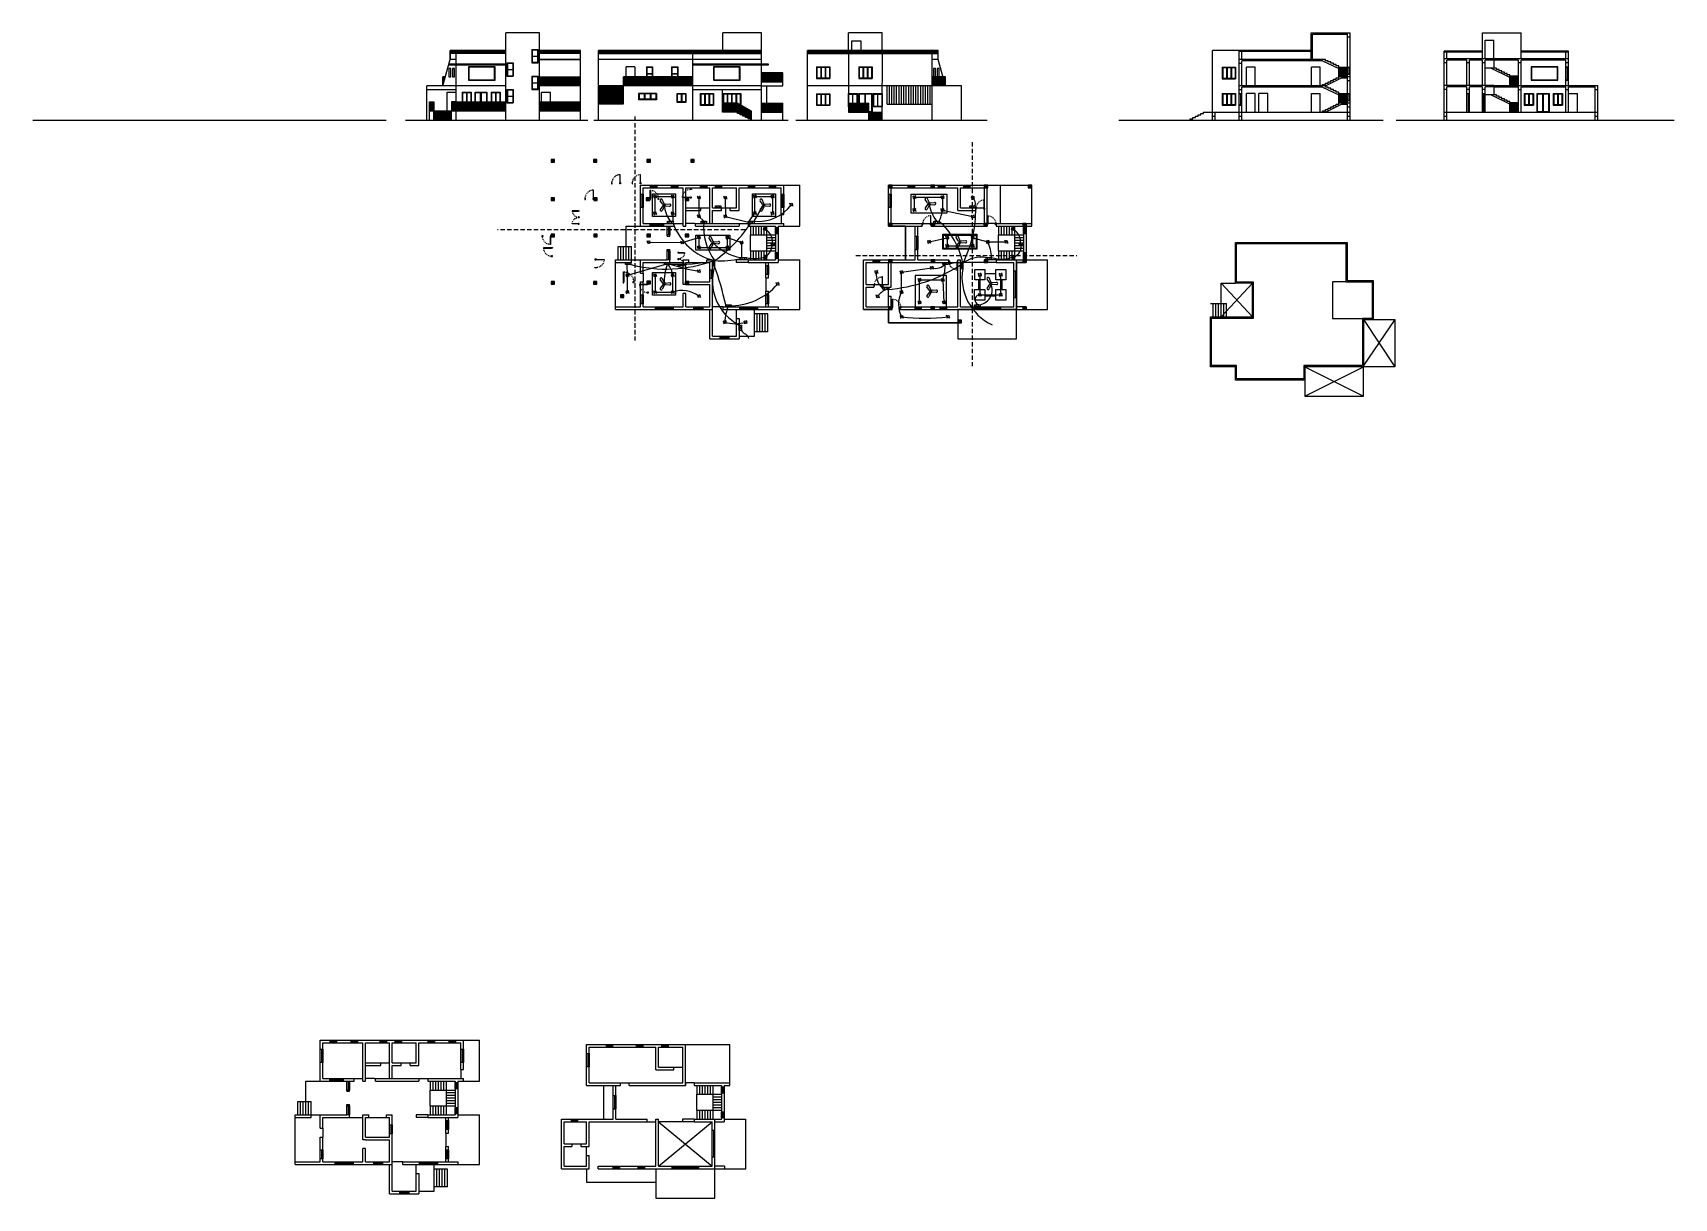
# Model space of a CAD drawing. Header units: metres. Extents: x 3586 to 7307, y 3108 to 6437.
# Drawn here: x 3586.4 to 3770.8, y 3107.9 to 3238.9 of the extents above; entities that cross this region are included whole.
import ezdxf

# ---------------------------------------------------------------- set-up
doc = ezdxf.new("R2010")
doc.units = ezdxf.units.M
doc.linetypes.add('DASHED', pattern=[0.75, 0.5, -0.25])
for name, color, linetype in [('APPL', 6, 'Continuous'), ('column', 10, 'Continuous'), ('DISTR', 3, 'Continuous'), ('DOORS', 170, 'Continuous'), ('METER', 4, 'Continuous'), ('MUN WIRE', 2, 'Continuous'), ('section line', 20, 'DASHED'), ('SWITCH', 5, 'Continuous'), ('wall', 7, 'Continuous'), ('window', 140, 'Continuous')]:
    doc.layers.add(name, color=color, linetype=linetype)

# ---------------------------------------------------------------- blocks, each defined once
blk = doc.blocks.new('d1')
at = {"layer": 'DOORS'}
for p, q in [((-5, 0), (0, 0)), ((-5, -1), (-5, 0)), ((0, 0), (0, -2)), ((-3.2, -1.2), (-31, -1.2)), ((-31, -1.2), (-31, -2)), ((-31, -2), (-3.2, -2)), ((-3, -1), (-5, -1)), ((-5, -29), (-5, -30)), ((-3, -29), (-5, -29)), ((-5, -30), (0, -30)), ((-3.2, -2), (-3.2, -1.2)), ((-3, -2), (-3, -1)), ((0, -2), (-3, -2)), ((0, -28), (-3, -28)), ((-3, -28), (-3, -29)), ((0, -30), (0, -28))]:
    blk.add_line(p, q, dxfattribs=at)
at = {"layer": 'DOORS', "linetype": 'DASHED'}
blk.add_arc((-3.2, -1.2), 27.8, 181.5487, 270.5162, dxfattribs=at)
blk = doc.blocks.new('*U2')
at = {"layer": 'wall'}
blk.add_line((-0.03, -0.04), (0.03, 0.04), dxfattribs=at)
blk = doc.blocks.new('*U3')
at = {"layer": 'SWITCH', "color": 0, "linetype": 'ByBlock', "lineweight": -2, "transparency": 16777216}
for p, rotation in [((267.5, 235.16), 90.00000000000001), ((267.54, 234.89), 180), ((267.8, 234.94), 270)]:
    blk.add_blockref('*U2', p, dxfattribs=dict(at, rotation=rotation))
blk.add_blockref('*U2', (267.76, 235.2), dxfattribs=at)
blk = doc.blocks.new('*U4')
at = {"layer": 'wall'}
blk.add_line((-0.03, -0.04), (0.03, 0.04), dxfattribs=at)
blk = doc.blocks.new('*U5')
at = {"layer": 'SWITCH', "color": 0, "linetype": 'ByBlock', "lineweight": -2, "transparency": 16777216}
for p, rotation in [((267.5, 235.16), 90.00000000000001), ((267.54, 234.89), 180), ((267.8, 234.94), 270)]:
    blk.add_blockref('*U4', p, dxfattribs=dict(at, rotation=rotation))
blk.add_blockref('*U4', (267.76, 235.2), dxfattribs=at)
blk = doc.blocks.new('*U6')
at = {"layer": 'wall'}
blk.add_line((-0.03, -0.04), (0.03, 0.04), dxfattribs=at)
blk = doc.blocks.new('*U7')
at = {"layer": 'SWITCH', "color": 0, "linetype": 'ByBlock', "lineweight": -2, "transparency": 16777216}
for p, rotation in [((267.5, 235.16), 90.00000000000001), ((267.54, 234.89), 180), ((267.8, 234.94), 270)]:
    blk.add_blockref('*U6', p, dxfattribs=dict(at, rotation=rotation))
blk.add_blockref('*U6', (267.76, 235.2), dxfattribs=at)
blk = doc.blocks.new('*U8')
at = {"layer": 'wall'}
blk.add_line((-0.03, -0.04), (0.03, 0.04), dxfattribs=at)
blk = doc.blocks.new('*U9')
at = {"layer": 'SWITCH', "color": 0, "linetype": 'ByBlock', "lineweight": -2, "transparency": 16777216}
for p, rotation in [((267.5, 235.16), 90.00000000000001), ((267.54, 234.89), 180), ((267.8, 234.94), 270)]:
    blk.add_blockref('*U8', p, dxfattribs=dict(at, rotation=rotation))
blk.add_blockref('*U8', (267.76, 235.2), dxfattribs=at)
blk = doc.blocks.new('*U10')
at = {"layer": 'wall'}
blk.add_line((-0.03, -0.04), (0.03, 0.04), dxfattribs=at)
blk = doc.blocks.new('*U11')
at = {"layer": 'SWITCH', "color": 0, "linetype": 'ByBlock', "lineweight": -2, "transparency": 16777216}
for p, rotation in [((267.5, 235.16), 90.00000000000001), ((267.54, 234.89), 180), ((267.8, 234.94), 270)]:
    blk.add_blockref('*U10', p, dxfattribs=dict(at, rotation=rotation))
blk.add_blockref('*U10', (267.76, 235.2), dxfattribs=at)
blk = doc.blocks.new('*U12')
at = {"layer": 'wall'}
blk.add_line((-0.03, -0.04), (0.03, 0.04), dxfattribs=at)
blk = doc.blocks.new('*U13')
at = {"layer": 'SWITCH', "color": 0, "linetype": 'ByBlock', "lineweight": -2, "transparency": 16777216}
for p, rotation in [((267.5, 235.16), 90.00000000000001), ((267.54, 234.89), 180), ((267.8, 234.94), 270)]:
    blk.add_blockref('*U12', p, dxfattribs=dict(at, rotation=rotation))
blk.add_blockref('*U12', (267.76, 235.2), dxfattribs=at)
blk = doc.blocks.new('*U14')
at = {"layer": 'wall'}
blk.add_line((-0.03, -0.04), (0.03, 0.04), dxfattribs=at)
blk = doc.blocks.new('*U15')
at = {"layer": 'SWITCH', "color": 0, "linetype": 'ByBlock', "lineweight": -2, "transparency": 16777216}
for p, rotation in [((267.5, 235.16), 90.00000000000001), ((267.54, 234.89), 180), ((267.8, 234.94), 270)]:
    blk.add_blockref('*U14', p, dxfattribs=dict(at, rotation=rotation))
blk.add_blockref('*U14', (267.76, 235.2), dxfattribs=at)
blk = doc.blocks.new('*U16')
at = {"layer": 'wall'}
blk.add_line((-0.03, -0.04), (0.03, 0.04), dxfattribs=at)
blk = doc.blocks.new('*U17')
at = {"layer": 'SWITCH', "color": 0, "linetype": 'ByBlock', "lineweight": -2, "transparency": 16777216}
for p, rotation in [((267.5, 235.16), 90.00000000000001), ((267.54, 234.89), 180), ((267.8, 234.94), 270)]:
    blk.add_blockref('*U16', p, dxfattribs=dict(at, rotation=rotation))
blk.add_blockref('*U16', (267.76, 235.2), dxfattribs=at)
blk = doc.blocks.new('*U18')
at = {"layer": 'wall'}
blk.add_line((-0.03, -0.04), (0.03, 0.04), dxfattribs=at)
blk = doc.blocks.new('*U19')
at = {"layer": 'SWITCH', "color": 0, "linetype": 'ByBlock', "lineweight": -2, "transparency": 16777216}
for p, rotation in [((267.5, 235.16), 90.00000000000001), ((267.54, 234.89), 180), ((267.8, 234.94), 270)]:
    blk.add_blockref('*U18', p, dxfattribs=dict(at, rotation=rotation))
blk.add_blockref('*U18', (267.76, 235.2), dxfattribs=at)
blk = doc.blocks.new('*U20')
at = {"layer": 'wall'}
blk.add_line((-0.03, -0.04), (0.03, 0.04), dxfattribs=at)
blk = doc.blocks.new('*U21')
at = {"layer": 'SWITCH', "color": 0, "linetype": 'ByBlock', "lineweight": -2, "transparency": 16777216}
for p, rotation in [((267.5, 235.16), 90.00000000000001), ((267.54, 234.89), 180), ((267.8, 234.94), 270)]:
    blk.add_blockref('*U20', p, dxfattribs=dict(at, rotation=rotation))
blk.add_blockref('*U20', (267.76, 235.2), dxfattribs=at)
blk = doc.blocks.new('*U22')
at = {"layer": 'wall'}
blk.add_line((-0.03, -0.04), (0.03, 0.04), dxfattribs=at)
blk = doc.blocks.new('*U23')
at = {"layer": 'SWITCH', "color": 0, "linetype": 'ByBlock', "lineweight": -2, "transparency": 16777216}
for p, rotation in [((267.5, 235.16), 90.00000000000001), ((267.54, 234.89), 180), ((267.8, 234.94), 270)]:
    blk.add_blockref('*U22', p, dxfattribs=dict(at, rotation=rotation))
blk.add_blockref('*U22', (267.76, 235.2), dxfattribs=at)
blk = doc.blocks.new('*U24')
at = {"layer": 'wall'}
blk.add_line((-0.03, -0.04), (0.03, 0.04), dxfattribs=at)
blk = doc.blocks.new('*U25')
at = {"layer": 'SWITCH', "color": 0, "linetype": 'ByBlock', "lineweight": -2, "transparency": 16777216}
for p, rotation in [((267.5, 235.16), 90.00000000000001), ((267.54, 234.89), 180), ((267.8, 234.94), 270)]:
    blk.add_blockref('*U24', p, dxfattribs=dict(at, rotation=rotation))
blk.add_blockref('*U24', (267.76, 235.2), dxfattribs=at)
blk = doc.blocks.new('*U26')
at = {"layer": 'wall'}
blk.add_line((-0.03, -0.04), (0.03, 0.04), dxfattribs=at)
blk = doc.blocks.new('*U27')
at = {"layer": 'SWITCH', "color": 0, "linetype": 'ByBlock', "lineweight": -2, "transparency": 16777216}
for p, rotation in [((267.5, 235.16), 90.00000000000001), ((267.54, 234.89), 180), ((267.8, 234.94), 270)]:
    blk.add_blockref('*U26', p, dxfattribs=dict(at, rotation=rotation))
blk.add_blockref('*U26', (267.76, 235.2), dxfattribs=at)
blk = doc.blocks.new('*U28')
at = {"layer": 'wall'}
blk.add_line((-0.03, -0.04), (0.03, 0.04), dxfattribs=at)
blk = doc.blocks.new('*U29')
at = {"layer": 'SWITCH', "color": 0, "linetype": 'ByBlock', "lineweight": -2, "transparency": 16777216}
for p, rotation in [((267.5, 235.16), 90.00000000000001), ((267.54, 234.89), 180), ((267.8, 234.94), 270)]:
    blk.add_blockref('*U28', p, dxfattribs=dict(at, rotation=rotation))
blk.add_blockref('*U28', (267.76, 235.2), dxfattribs=at)
blk = doc.blocks.new('*U30')
at = {"layer": 'wall'}
blk.add_line((-0.03, -0.04), (0.03, 0.04), dxfattribs=at)
blk = doc.blocks.new('*U31')
at = {"layer": 'SWITCH', "color": 0, "linetype": 'ByBlock', "lineweight": -2, "transparency": 16777216}
for p, rotation in [((267.5, 235.16), 90.00000000000001), ((267.54, 234.89), 180), ((267.8, 234.94), 270)]:
    blk.add_blockref('*U30', p, dxfattribs=dict(at, rotation=rotation))
blk.add_blockref('*U30', (267.76, 235.2), dxfattribs=at)
blk = doc.blocks.new('*U32')
at = {"layer": 'wall'}
blk.add_line((-0.03, -0.04), (0.03, 0.04), dxfattribs=at)
blk = doc.blocks.new('*U33')
at = {"layer": 'SWITCH', "color": 0, "linetype": 'ByBlock', "lineweight": -2, "transparency": 16777216}
for p, rotation in [((267.5, 235.16), 90.00000000000001), ((267.54, 234.89), 180), ((267.8, 234.94), 270)]:
    blk.add_blockref('*U32', p, dxfattribs=dict(at, rotation=rotation))
blk.add_blockref('*U32', (267.76, 235.2), dxfattribs=at)
blk = doc.blocks.new('*U34')
at = {"layer": 'wall'}
blk.add_line((-0.03, -0.04), (0.03, 0.04), dxfattribs=at)
blk = doc.blocks.new('*U35')
at = {"layer": 'SWITCH', "color": 0, "linetype": 'ByBlock', "lineweight": -2, "transparency": 16777216}
for p, rotation in [((267.5, 235.16), 90.00000000000001), ((267.54, 234.89), 180), ((267.8, 234.94), 270)]:
    blk.add_blockref('*U34', p, dxfattribs=dict(at, rotation=rotation))
blk.add_blockref('*U34', (267.76, 235.2), dxfattribs=at)
blk = doc.blocks.new('*U36')
at = {"layer": 'wall'}
blk.add_line((-0.03, -0.04), (0.03, 0.04), dxfattribs=at)
blk = doc.blocks.new('*U37')
at = {"layer": 'SWITCH', "color": 0, "linetype": 'ByBlock', "lineweight": -2, "transparency": 16777216}
for p, rotation in [((267.5, 235.16), 90.00000000000001), ((267.54, 234.89), 180), ((267.8, 234.94), 270)]:
    blk.add_blockref('*U36', p, dxfattribs=dict(at, rotation=rotation))
blk.add_blockref('*U36', (267.76, 235.2), dxfattribs=at)
blk = doc.blocks.new('*U38')
at = {"layer": 'wall'}
blk.add_line((-0.03, -0.04), (0.03, 0.04), dxfattribs=at)
blk = doc.blocks.new('*U39')
at = {"layer": 'SWITCH', "color": 0, "linetype": 'ByBlock', "lineweight": -2, "transparency": 16777216}
for p, rotation in [((267.5, 235.16), 90.00000000000001), ((267.54, 234.89), 180), ((267.8, 234.94), 270)]:
    blk.add_blockref('*U38', p, dxfattribs=dict(at, rotation=rotation))
blk.add_blockref('*U38', (267.76, 235.2), dxfattribs=at)
blk = doc.blocks.new('*U40')
at = {"layer": 'wall'}
blk.add_line((-0.03, -0.04), (0.03, 0.04), dxfattribs=at)
blk = doc.blocks.new('*U41')
at = {"layer": 'SWITCH', "color": 0, "linetype": 'ByBlock', "lineweight": -2, "transparency": 16777216}
for p, rotation in [((267.5, 235.16), 90.00000000000001), ((267.54, 234.89), 180), ((267.8, 234.94), 270)]:
    blk.add_blockref('*U40', p, dxfattribs=dict(at, rotation=rotation))
blk.add_blockref('*U40', (267.76, 235.2), dxfattribs=at)
blk = doc.blocks.new('*U42')
at = {"layer": 'wall'}
blk.add_line((-0.03, -0.04), (0.03, 0.04), dxfattribs=at)
blk = doc.blocks.new('*U43')
at = {"layer": 'SWITCH', "color": 0, "linetype": 'ByBlock', "lineweight": -2, "transparency": 16777216}
for p, rotation in [((267.5, 235.16), 90.00000000000001), ((267.54, 234.89), 180), ((267.8, 234.94), 270)]:
    blk.add_blockref('*U42', p, dxfattribs=dict(at, rotation=rotation))
blk.add_blockref('*U42', (267.76, 235.2), dxfattribs=at)
blk = doc.blocks.new('*U44')
at = {"layer": 'wall'}
blk.add_line((-0.03, -0.04), (0.03, 0.04), dxfattribs=at)
blk = doc.blocks.new('*U45')
at = {"layer": 'SWITCH', "color": 0, "linetype": 'ByBlock', "lineweight": -2, "transparency": 16777216}
for p, rotation in [((267.5, 235.16), 90.00000000000001), ((267.54, 234.89), 180), ((267.8, 234.94), 270)]:
    blk.add_blockref('*U44', p, dxfattribs=dict(at, rotation=rotation))
blk.add_blockref('*U44', (267.76, 235.2), dxfattribs=at)
blk = doc.blocks.new('*U46')
at = {"layer": 'wall'}
blk.add_line((-0.03, -0.04), (0.03, 0.04), dxfattribs=at)
blk = doc.blocks.new('*U47')
at = {"layer": 'SWITCH', "color": 0, "linetype": 'ByBlock', "lineweight": -2, "transparency": 16777216}
for p, rotation in [((267.5, 235.16), 90.00000000000001), ((267.54, 234.89), 180), ((267.8, 234.94), 270)]:
    blk.add_blockref('*U46', p, dxfattribs=dict(at, rotation=rotation))
blk.add_blockref('*U46', (267.76, 235.2), dxfattribs=at)
blk = doc.blocks.new('*U48')
at = {"layer": 'wall'}
blk.add_line((-0.03, -0.04), (0.03, 0.04), dxfattribs=at)
blk = doc.blocks.new('*U49')
at = {"layer": 'SWITCH', "color": 0, "linetype": 'ByBlock', "lineweight": -2, "transparency": 16777216}
for p, rotation in [((267.5, 235.16), 90.00000000000001), ((267.54, 234.89), 180), ((267.8, 234.94), 270)]:
    blk.add_blockref('*U48', p, dxfattribs=dict(at, rotation=rotation))
blk.add_blockref('*U48', (267.76, 235.2), dxfattribs=at)
blk = doc.blocks.new('*U50')
at = {"layer": 'wall'}
blk.add_line((-0.03, -0.04), (0.03, 0.04), dxfattribs=at)
blk = doc.blocks.new('*U51')
at = {"layer": 'SWITCH', "color": 0, "linetype": 'ByBlock', "lineweight": -2, "transparency": 16777216}
for p, rotation in [((267.5, 235.16), 90.00000000000001), ((267.54, 234.89), 180), ((267.8, 234.94), 270)]:
    blk.add_blockref('*U50', p, dxfattribs=dict(at, rotation=rotation))
blk.add_blockref('*U50', (267.76, 235.2), dxfattribs=at)
blk = doc.blocks.new('*U52')
at = {"layer": 'wall'}
blk.add_line((-0.03, -0.04), (0.03, 0.04), dxfattribs=at)
blk = doc.blocks.new('*U53')
at = {"layer": 'SWITCH', "color": 0, "linetype": 'ByBlock', "lineweight": -2, "transparency": 16777216}
for p, rotation in [((267.5, 235.16), 90.00000000000001), ((267.54, 234.89), 180), ((267.8, 234.94), 270)]:
    blk.add_blockref('*U52', p, dxfattribs=dict(at, rotation=rotation))
blk.add_blockref('*U52', (267.76, 235.2), dxfattribs=at)
blk = doc.blocks.new('*U54')
at = {"layer": 'wall'}
blk.add_line((-0.03, -0.04), (0.03, 0.04), dxfattribs=at)
blk = doc.blocks.new('*U55')
at = {"layer": 'SWITCH', "color": 0, "linetype": 'ByBlock', "lineweight": -2, "transparency": 16777216}
for p, rotation in [((267.5, 235.16), 90.00000000000001), ((267.54, 234.89), 180), ((267.8, 234.94), 270)]:
    blk.add_blockref('*U54', p, dxfattribs=dict(at, rotation=rotation))
blk.add_blockref('*U54', (267.76, 235.2), dxfattribs=at)
blk = doc.blocks.new('*U56')
at = {"layer": 'wall'}
blk.add_line((-0.03, -0.04), (0.03, 0.04), dxfattribs=at)
blk = doc.blocks.new('*U57')
at = {"layer": 'SWITCH', "color": 0, "linetype": 'ByBlock', "lineweight": -2, "transparency": 16777216}
for p, rotation in [((267.5, 235.16), 90.00000000000001), ((267.54, 234.89), 180), ((267.8, 234.94), 270)]:
    blk.add_blockref('*U56', p, dxfattribs=dict(at, rotation=rotation))
blk.add_blockref('*U56', (267.76, 235.2), dxfattribs=at)
blk = doc.blocks.new('*U58')
at = {"layer": 'wall'}
blk.add_line((-0.03, -0.04), (0.03, 0.04), dxfattribs=at)
blk = doc.blocks.new('*U59')
at = {"layer": 'SWITCH', "color": 0, "linetype": 'ByBlock', "lineweight": -2, "transparency": 16777216}
for p, rotation in [((267.5, 235.16), 90.00000000000001), ((267.54, 234.89), 180), ((267.8, 234.94), 270)]:
    blk.add_blockref('*U58', p, dxfattribs=dict(at, rotation=rotation))
blk.add_blockref('*U58', (267.76, 235.2), dxfattribs=at)
blk = doc.blocks.new('*U60')
at = {"layer": 'wall'}
for p, q in [((-0.35, 0), (-0.36, 0)), ((-0.25, 0.09), (0.22, 0.13)), ((-0.25, -0.09), (0.23, -0.13))]:
    blk.add_line(p, q, dxfattribs=at)
for centre, radius, start, end in [((-0.25, 0), 0.0927, 90, 270), ((0.23, 0), 0.126, 261.984, 94.0454)]:
    blk.add_arc(centre, radius, start, end, dxfattribs=at)
blk = doc.blocks.new('*U61')
at = {"layer": 'SWITCH', "color": 0, "linetype": 'ByBlock', "lineweight": -2, "transparency": 16777216}
for p, rotation in [((720.24, 631.15), 120), ((720.24, 630.44), 240)]:
    blk.add_blockref('*U60', p, dxfattribs=dict(at, rotation=rotation))
blk.add_blockref('*U60', (720.85, 630.8), dxfattribs=at)
blk = doc.blocks.new('*U62')
at = {"layer": 'wall'}
for p, q in [((-0.35, 0), (-0.36, 0)), ((-0.25, 0.09), (0.22, 0.13)), ((-0.25, -0.09), (0.23, -0.13))]:
    blk.add_line(p, q, dxfattribs=at)
for centre, radius, start, end in [((-0.25, 0), 0.0927, 90, 270), ((0.23, 0), 0.126, 261.984, 94.0454)]:
    blk.add_arc(centre, radius, start, end, dxfattribs=at)
blk = doc.blocks.new('*U63')
at = {"layer": 'SWITCH', "color": 0, "linetype": 'ByBlock', "lineweight": -2, "transparency": 16777216}
for p, rotation in [((720.24, 631.15), 120), ((720.24, 630.44), 240)]:
    blk.add_blockref('*U62', p, dxfattribs=dict(at, rotation=rotation))
blk.add_blockref('*U62', (720.85, 630.8), dxfattribs=at)
blk = doc.blocks.new('*U64')
at = {"layer": 'wall'}
for p, q in [((-0.35, 0), (-0.36, 0)), ((-0.25, 0.09), (0.22, 0.13)), ((-0.25, -0.09), (0.23, -0.13))]:
    blk.add_line(p, q, dxfattribs=at)
for centre, radius, start, end in [((-0.25, 0), 0.0927, 90, 270), ((0.23, 0), 0.126, 261.984, 94.0454)]:
    blk.add_arc(centre, radius, start, end, dxfattribs=at)
blk = doc.blocks.new('*U65')
at = {"layer": 'SWITCH', "color": 0, "linetype": 'ByBlock', "lineweight": -2, "transparency": 16777216}
for p, rotation in [((720.24, 631.15), 120), ((720.24, 630.44), 240)]:
    blk.add_blockref('*U64', p, dxfattribs=dict(at, rotation=rotation))
blk.add_blockref('*U64', (720.85, 630.8), dxfattribs=at)
blk = doc.blocks.new('*U66')
at = {"layer": 'wall'}
for p, q in [((-0.35, 0), (-0.36, 0)), ((-0.25, 0.09), (0.22, 0.13)), ((-0.25, -0.09), (0.23, -0.13))]:
    blk.add_line(p, q, dxfattribs=at)
for centre, radius, start, end in [((-0.25, 0), 0.0927, 90, 270), ((0.23, 0), 0.126, 261.984, 94.0454)]:
    blk.add_arc(centre, radius, start, end, dxfattribs=at)
blk = doc.blocks.new('*U67')
at = {"layer": 'SWITCH', "color": 0, "linetype": 'ByBlock', "lineweight": -2, "transparency": 16777216}
for p, rotation in [((720.24, 631.15), 120), ((720.24, 630.44), 240)]:
    blk.add_blockref('*U66', p, dxfattribs=dict(at, rotation=rotation))
blk.add_blockref('*U66', (720.85, 630.8), dxfattribs=at)
blk = doc.blocks.new('*U68')
at = {"layer": 'wall'}
blk.add_line((-0.03, -0.04), (0.03, 0.04), dxfattribs=at)
blk = doc.blocks.new('*U69')
at = {"layer": 'SWITCH', "color": 0, "linetype": 'ByBlock', "lineweight": -2, "transparency": 16777216}
for p, rotation in [((267.5, 235.16), 90.00000000000001), ((267.54, 234.89), 180), ((267.8, 234.94), 270)]:
    blk.add_blockref('*U68', p, dxfattribs=dict(at, rotation=rotation))
blk.add_blockref('*U68', (267.76, 235.2), dxfattribs=at)
blk = doc.blocks.new('*U70')
at = {"layer": 'wall'}
blk.add_line((-0.03, -0.04), (0.03, 0.04), dxfattribs=at)
blk = doc.blocks.new('*U71')
at = {"layer": 'SWITCH', "color": 0, "linetype": 'ByBlock', "lineweight": -2, "transparency": 16777216}
for p, rotation in [((267.5, 235.16), 90.00000000000001), ((267.54, 234.89), 180), ((267.8, 234.94), 270)]:
    blk.add_blockref('*U70', p, dxfattribs=dict(at, rotation=rotation))
blk.add_blockref('*U70', (267.76, 235.2), dxfattribs=at)
blk = doc.blocks.new('*U72')
at = {"layer": 'wall'}
blk.add_line((-0.03, -0.04), (0.03, 0.04), dxfattribs=at)
blk = doc.blocks.new('*U73')
at = {"layer": 'SWITCH', "color": 0, "linetype": 'ByBlock', "lineweight": -2, "transparency": 16777216}
for p, rotation in [((267.5, 235.16), 90.00000000000001), ((267.54, 234.89), 180), ((267.8, 234.94), 270)]:
    blk.add_blockref('*U72', p, dxfattribs=dict(at, rotation=rotation))
blk.add_blockref('*U72', (267.76, 235.2), dxfattribs=at)
blk = doc.blocks.new('*U74')
at = {"layer": 'wall'}
blk.add_line((-0.03, -0.04), (0.03, 0.04), dxfattribs=at)
blk = doc.blocks.new('*U75')
at = {"layer": 'SWITCH', "color": 0, "linetype": 'ByBlock', "lineweight": -2, "transparency": 16777216}
for p, rotation in [((267.5, 235.16), 90.00000000000001), ((267.54, 234.89), 180), ((267.8, 234.94), 270)]:
    blk.add_blockref('*U74', p, dxfattribs=dict(at, rotation=rotation))
blk.add_blockref('*U74', (267.76, 235.2), dxfattribs=at)
blk = doc.blocks.new('*U76')
at = {"layer": 'wall'}
blk.add_line((-0.03, -0.04), (0.03, 0.04), dxfattribs=at)
blk = doc.blocks.new('*U77')
at = {"layer": 'SWITCH', "color": 0, "linetype": 'ByBlock', "lineweight": -2, "transparency": 16777216}
for p, rotation in [((267.5, 235.16), 90.00000000000001), ((267.54, 234.89), 180), ((267.8, 234.94), 270)]:
    blk.add_blockref('*U76', p, dxfattribs=dict(at, rotation=rotation))
blk.add_blockref('*U76', (267.76, 235.2), dxfattribs=at)
blk = doc.blocks.new('*U78')
at = {"layer": 'wall'}
blk.add_line((-0.03, -0.04), (0.03, 0.04), dxfattribs=at)
blk = doc.blocks.new('*U79')
at = {"layer": 'SWITCH', "color": 0, "linetype": 'ByBlock', "lineweight": -2, "transparency": 16777216}
for p, rotation in [((267.5, 235.16), 90.00000000000001), ((267.54, 234.89), 180), ((267.8, 234.94), 270)]:
    blk.add_blockref('*U78', p, dxfattribs=dict(at, rotation=rotation))
blk.add_blockref('*U78', (267.76, 235.2), dxfattribs=at)
blk = doc.blocks.new('*U80')
at = {"layer": 'wall'}
blk.add_line((-0.03, -0.04), (0.03, 0.04), dxfattribs=at)
blk = doc.blocks.new('*U81')
at = {"layer": 'SWITCH', "color": 0, "linetype": 'ByBlock', "lineweight": -2, "transparency": 16777216}
for p, rotation in [((267.5, 235.16), 90.00000000000001), ((267.54, 234.89), 180), ((267.8, 234.94), 270)]:
    blk.add_blockref('*U80', p, dxfattribs=dict(at, rotation=rotation))
blk.add_blockref('*U80', (267.76, 235.2), dxfattribs=at)
blk = doc.blocks.new('*U82')
at = {"layer": 'wall'}
blk.add_line((-0.03, -0.04), (0.03, 0.04), dxfattribs=at)
blk = doc.blocks.new('*U83')
at = {"layer": 'SWITCH', "color": 0, "linetype": 'ByBlock', "lineweight": -2, "transparency": 16777216}
for p, rotation in [((267.5, 235.16), 90.00000000000001), ((267.54, 234.89), 180), ((267.8, 234.94), 270)]:
    blk.add_blockref('*U82', p, dxfattribs=dict(at, rotation=rotation))
blk.add_blockref('*U82', (267.76, 235.2), dxfattribs=at)
blk = doc.blocks.new('*U84')
at = {"layer": 'wall'}
blk.add_line((-0.03, -0.04), (0.03, 0.04), dxfattribs=at)
blk = doc.blocks.new('*U85')
at = {"layer": 'SWITCH', "color": 0, "linetype": 'ByBlock', "lineweight": -2, "transparency": 16777216}
for p, rotation in [((267.5, 235.16), 90.00000000000001), ((267.54, 234.89), 180), ((267.8, 234.94), 270)]:
    blk.add_blockref('*U84', p, dxfattribs=dict(at, rotation=rotation))
blk.add_blockref('*U84', (267.76, 235.2), dxfattribs=at)
blk = doc.blocks.new('*U86')
at = {"layer": 'wall'}
blk.add_line((-0.03, -0.04), (0.03, 0.04), dxfattribs=at)
blk = doc.blocks.new('*U87')
at = {"layer": 'SWITCH', "color": 0, "linetype": 'ByBlock', "lineweight": -2, "transparency": 16777216}
for p, rotation in [((267.5, 235.16), 90.00000000000001), ((267.54, 234.89), 180), ((267.8, 234.94), 270)]:
    blk.add_blockref('*U86', p, dxfattribs=dict(at, rotation=rotation))
blk.add_blockref('*U86', (267.76, 235.2), dxfattribs=at)
blk = doc.blocks.new('*U88')
at = {"layer": 'wall'}
blk.add_line((-0.03, -0.04), (0.03, 0.04), dxfattribs=at)
blk = doc.blocks.new('*U89')
at = {"layer": 'SWITCH', "color": 0, "linetype": 'ByBlock', "lineweight": -2, "transparency": 16777216}
for p, rotation in [((267.5, 235.16), 90.00000000000001), ((267.54, 234.89), 180), ((267.8, 234.94), 270)]:
    blk.add_blockref('*U88', p, dxfattribs=dict(at, rotation=rotation))
blk.add_blockref('*U88', (267.76, 235.2), dxfattribs=at)
blk = doc.blocks.new('*U90')
at = {"layer": 'wall'}
blk.add_line((-0.03, -0.04), (0.03, 0.04), dxfattribs=at)
blk = doc.blocks.new('*U91')
at = {"layer": 'SWITCH', "color": 0, "linetype": 'ByBlock', "lineweight": -2, "transparency": 16777216}
for p, rotation in [((267.5, 235.16), 90.00000000000001), ((267.54, 234.89), 180), ((267.8, 234.94), 270)]:
    blk.add_blockref('*U90', p, dxfattribs=dict(at, rotation=rotation))
blk.add_blockref('*U90', (267.76, 235.2), dxfattribs=at)
blk = doc.blocks.new('*U92')
at = {"layer": 'wall'}
blk.add_line((-0.03, -0.04), (0.03, 0.04), dxfattribs=at)
blk = doc.blocks.new('*U93')
at = {"layer": 'SWITCH', "color": 0, "linetype": 'ByBlock', "lineweight": -2, "transparency": 16777216}
for p, rotation in [((267.5, 235.16), 90.00000000000001), ((267.54, 234.89), 180), ((267.8, 234.94), 270)]:
    blk.add_blockref('*U92', p, dxfattribs=dict(at, rotation=rotation))
blk.add_blockref('*U92', (267.76, 235.2), dxfattribs=at)
blk = doc.blocks.new('*U94')
at = {"layer": 'wall'}
blk.add_line((-0.03, -0.04), (0.03, 0.04), dxfattribs=at)
blk = doc.blocks.new('*U95')
at = {"layer": 'SWITCH', "color": 0, "linetype": 'ByBlock', "lineweight": -2, "transparency": 16777216}
for p, rotation in [((267.5, 235.16), 90.00000000000001), ((267.54, 234.89), 180), ((267.8, 234.94), 270)]:
    blk.add_blockref('*U94', p, dxfattribs=dict(at, rotation=rotation))
blk.add_blockref('*U94', (267.76, 235.2), dxfattribs=at)
blk = doc.blocks.new('*U96')
at = {"layer": 'wall'}
blk.add_line((-0.03, -0.04), (0.03, 0.04), dxfattribs=at)
blk = doc.blocks.new('*U97')
at = {"layer": 'SWITCH', "color": 0, "linetype": 'ByBlock', "lineweight": -2, "transparency": 16777216}
for p, rotation in [((267.5, 235.16), 90.00000000000001), ((267.54, 234.89), 180), ((267.8, 234.94), 270)]:
    blk.add_blockref('*U96', p, dxfattribs=dict(at, rotation=rotation))
blk.add_blockref('*U96', (267.76, 235.2), dxfattribs=at)
blk = doc.blocks.new('*U98')
at = {"layer": 'wall'}
blk.add_line((-0.03, -0.04), (0.03, 0.04), dxfattribs=at)
blk = doc.blocks.new('*U99')
at = {"layer": 'SWITCH', "color": 0, "linetype": 'ByBlock', "lineweight": -2, "transparency": 16777216}
for p, rotation in [((267.5, 235.16), 90.00000000000001), ((267.54, 234.89), 180), ((267.8, 234.94), 270)]:
    blk.add_blockref('*U98', p, dxfattribs=dict(at, rotation=rotation))
blk.add_blockref('*U98', (267.76, 235.2), dxfattribs=at)
blk = doc.blocks.new('*U100')
at = {"layer": 'wall'}
blk.add_line((-0.03, -0.04), (0.03, 0.04), dxfattribs=at)
blk = doc.blocks.new('*U101')
at = {"layer": 'SWITCH', "color": 0, "linetype": 'ByBlock', "lineweight": -2, "transparency": 16777216}
for p, rotation in [((267.5, 235.16), 90.00000000000001), ((267.54, 234.89), 180), ((267.8, 234.94), 270)]:
    blk.add_blockref('*U100', p, dxfattribs=dict(at, rotation=rotation))
blk.add_blockref('*U100', (267.76, 235.2), dxfattribs=at)
blk = doc.blocks.new('*U102')
at = {"layer": 'wall'}
blk.add_line((-0.03, -0.04), (0.03, 0.04), dxfattribs=at)
blk = doc.blocks.new('*U103')
at = {"layer": 'SWITCH', "color": 0, "linetype": 'ByBlock', "lineweight": -2, "transparency": 16777216}
for p, rotation in [((267.5, 235.16), 90.00000000000001), ((267.54, 234.89), 180), ((267.8, 234.94), 270)]:
    blk.add_blockref('*U102', p, dxfattribs=dict(at, rotation=rotation))
blk.add_blockref('*U102', (267.76, 235.2), dxfattribs=at)
blk = doc.blocks.new('*U104')
at = {"layer": 'wall'}
blk.add_line((-0.03, -0.04), (0.03, 0.04), dxfattribs=at)
blk = doc.blocks.new('*U105')
at = {"layer": 'SWITCH', "color": 0, "linetype": 'ByBlock', "lineweight": -2, "transparency": 16777216}
for p, rotation in [((267.5, 235.16), 90.00000000000001), ((267.54, 234.89), 180), ((267.8, 234.94), 270)]:
    blk.add_blockref('*U104', p, dxfattribs=dict(at, rotation=rotation))
blk.add_blockref('*U104', (267.76, 235.2), dxfattribs=at)
blk = doc.blocks.new('*U106')
at = {"layer": 'wall'}
blk.add_line((-0.03, -0.04), (0.03, 0.04), dxfattribs=at)
blk = doc.blocks.new('*U107')
at = {"layer": 'SWITCH', "color": 0, "linetype": 'ByBlock', "lineweight": -2, "transparency": 16777216}
for p, rotation in [((267.5, 235.16), 90.00000000000001), ((267.54, 234.89), 180), ((267.8, 234.94), 270)]:
    blk.add_blockref('*U106', p, dxfattribs=dict(at, rotation=rotation))
blk.add_blockref('*U106', (267.76, 235.2), dxfattribs=at)
blk = doc.blocks.new('*U108')
at = {"layer": 'wall'}
blk.add_line((-0.03, -0.04), (0.03, 0.04), dxfattribs=at)
blk = doc.blocks.new('*U109')
at = {"layer": 'SWITCH', "color": 0, "linetype": 'ByBlock', "lineweight": -2, "transparency": 16777216}
for p, rotation in [((267.5, 235.16), 90.00000000000001), ((267.54, 234.89), 180), ((267.8, 234.94), 270)]:
    blk.add_blockref('*U108', p, dxfattribs=dict(at, rotation=rotation))
blk.add_blockref('*U108', (267.76, 235.2), dxfattribs=at)
blk = doc.blocks.new('*U110')
at = {"layer": 'wall'}
blk.add_line((-0.03, -0.04), (0.03, 0.04), dxfattribs=at)
blk = doc.blocks.new('*U111')
at = {"layer": 'SWITCH', "color": 0, "linetype": 'ByBlock', "lineweight": -2, "transparency": 16777216}
for p, rotation in [((267.5, 235.16), 90.00000000000001), ((267.54, 234.89), 180), ((267.8, 234.94), 270)]:
    blk.add_blockref('*U110', p, dxfattribs=dict(at, rotation=rotation))
blk.add_blockref('*U110', (267.76, 235.2), dxfattribs=at)
blk = doc.blocks.new('*U112')
at = {"layer": 'wall'}
blk.add_line((-0.03, -0.04), (0.03, 0.04), dxfattribs=at)
blk = doc.blocks.new('*U113')
at = {"layer": 'SWITCH', "color": 0, "linetype": 'ByBlock', "lineweight": -2, "transparency": 16777216}
for p, rotation in [((267.5, 235.16), 90.00000000000001), ((267.54, 234.89), 180), ((267.8, 234.94), 270)]:
    blk.add_blockref('*U112', p, dxfattribs=dict(at, rotation=rotation))
blk.add_blockref('*U112', (267.76, 235.2), dxfattribs=at)
blk = doc.blocks.new('*U114')
at = {"layer": 'wall'}
blk.add_line((-0.03, -0.04), (0.03, 0.04), dxfattribs=at)
blk = doc.blocks.new('*U115')
at = {"layer": 'SWITCH', "color": 0, "linetype": 'ByBlock', "lineweight": -2, "transparency": 16777216}
for p, rotation in [((267.5, 235.16), 90.00000000000001), ((267.54, 234.89), 180), ((267.8, 234.94), 270)]:
    blk.add_blockref('*U114', p, dxfattribs=dict(at, rotation=rotation))
blk.add_blockref('*U114', (267.76, 235.2), dxfattribs=at)
blk = doc.blocks.new('*U116')
at = {"layer": 'wall'}
blk.add_line((-0.03, -0.04), (0.03, 0.04), dxfattribs=at)
blk = doc.blocks.new('*U117')
at = {"layer": 'SWITCH', "color": 0, "linetype": 'ByBlock', "lineweight": -2, "transparency": 16777216}
for p, rotation in [((267.5, 235.16), 90.00000000000001), ((267.54, 234.89), 180), ((267.8, 234.94), 270)]:
    blk.add_blockref('*U116', p, dxfattribs=dict(at, rotation=rotation))
blk.add_blockref('*U116', (267.76, 235.2), dxfattribs=at)
blk = doc.blocks.new('*U118')
at = {"layer": 'wall'}
blk.add_line((-0.03, -0.04), (0.03, 0.04), dxfattribs=at)
blk = doc.blocks.new('*U119')
at = {"layer": 'SWITCH', "color": 0, "linetype": 'ByBlock', "lineweight": -2, "transparency": 16777216}
for p, rotation in [((267.5, 235.16), 90.00000000000001), ((267.54, 234.89), 180), ((267.8, 234.94), 270)]:
    blk.add_blockref('*U118', p, dxfattribs=dict(at, rotation=rotation))
blk.add_blockref('*U118', (267.76, 235.2), dxfattribs=at)
blk = doc.blocks.new('*U120')
at = {"layer": 'wall'}
blk.add_line((-0.03, -0.04), (0.03, 0.04), dxfattribs=at)
blk = doc.blocks.new('*U121')
at = {"layer": 'SWITCH', "color": 0, "linetype": 'ByBlock', "lineweight": -2, "transparency": 16777216}
for p, rotation in [((267.5, 235.16), 90.00000000000001), ((267.54, 234.89), 180), ((267.8, 234.94), 270)]:
    blk.add_blockref('*U120', p, dxfattribs=dict(at, rotation=rotation))
blk.add_blockref('*U120', (267.76, 235.2), dxfattribs=at)
blk = doc.blocks.new('*U122')
at = {"layer": 'wall'}
blk.add_line((-0.03, -0.04), (0.03, 0.04), dxfattribs=at)
blk = doc.blocks.new('*U123')
at = {"layer": 'SWITCH', "color": 0, "linetype": 'ByBlock', "lineweight": -2, "transparency": 16777216}
for p, rotation in [((267.5, 235.16), 90.00000000000001), ((267.54, 234.89), 180), ((267.8, 234.94), 270)]:
    blk.add_blockref('*U122', p, dxfattribs=dict(at, rotation=rotation))
blk.add_blockref('*U122', (267.76, 235.2), dxfattribs=at)
blk = doc.blocks.new('*U124')
at = {"layer": 'wall'}
blk.add_line((-0.03, -0.04), (0.03, 0.04), dxfattribs=at)
blk = doc.blocks.new('*U125')
at = {"layer": 'SWITCH', "color": 0, "linetype": 'ByBlock', "lineweight": -2, "transparency": 16777216}
for p, rotation in [((267.5, 235.16), 90.00000000000001), ((267.54, 234.89), 180), ((267.8, 234.94), 270)]:
    blk.add_blockref('*U124', p, dxfattribs=dict(at, rotation=rotation))
blk.add_blockref('*U124', (267.76, 235.2), dxfattribs=at)
blk = doc.blocks.new('*U126')
at = {"layer": 'wall'}
blk.add_line((-0.03, -0.04), (0.03, 0.04), dxfattribs=at)
blk = doc.blocks.new('*U127')
at = {"layer": 'SWITCH', "color": 0, "linetype": 'ByBlock', "lineweight": -2, "transparency": 16777216}
for p, rotation in [((267.5, 235.16), 90.00000000000001), ((267.54, 234.89), 180), ((267.8, 234.94), 270)]:
    blk.add_blockref('*U126', p, dxfattribs=dict(at, rotation=rotation))
blk.add_blockref('*U126', (267.76, 235.2), dxfattribs=at)
blk = doc.blocks.new('*U128')
at = {"layer": 'wall'}
for p, q in [((-0.35, 0), (-0.36, 0)), ((-0.25, 0.09), (0.22, 0.13)), ((-0.25, -0.09), (0.23, -0.13))]:
    blk.add_line(p, q, dxfattribs=at)
for centre, radius, start, end in [((-0.25, 0), 0.0927, 90, 270), ((0.23, 0), 0.126, 261.984, 94.0454)]:
    blk.add_arc(centre, radius, start, end, dxfattribs=at)
blk = doc.blocks.new('*U129')
at = {"layer": 'SWITCH', "color": 0, "linetype": 'ByBlock', "lineweight": -2, "transparency": 16777216}
for p, rotation in [((720.24, 631.15), 120), ((720.24, 630.44), 240)]:
    blk.add_blockref('*U128', p, dxfattribs=dict(at, rotation=rotation))
blk.add_blockref('*U128', (720.85, 630.8), dxfattribs=at)
blk = doc.blocks.new('*U130')
at = {"layer": 'wall'}
for p, q in [((-0.35, 0), (-0.36, 0)), ((-0.25, 0.09), (0.22, 0.13)), ((-0.25, -0.09), (0.23, -0.13))]:
    blk.add_line(p, q, dxfattribs=at)
for centre, radius, start, end in [((-0.25, 0), 0.0927, 90, 270), ((0.23, 0), 0.126, 261.984, 94.0454)]:
    blk.add_arc(centre, radius, start, end, dxfattribs=at)
blk = doc.blocks.new('*U131')
at = {"layer": 'SWITCH', "color": 0, "linetype": 'ByBlock', "lineweight": -2, "transparency": 16777216}
for p, rotation in [((720.24, 631.15), 120), ((720.24, 630.44), 240)]:
    blk.add_blockref('*U130', p, dxfattribs=dict(at, rotation=rotation))
blk.add_blockref('*U130', (720.85, 630.8), dxfattribs=at)
blk = doc.blocks.new('*U132')
at = {"layer": 'wall'}
for p, q in [((-0.35, 0), (-0.36, 0)), ((-0.25, 0.09), (0.22, 0.13)), ((-0.25, -0.09), (0.23, -0.13))]:
    blk.add_line(p, q, dxfattribs=at)
for centre, radius, start, end in [((-0.25, 0), 0.0927, 90, 270), ((0.23, 0), 0.126, 261.984, 94.0454)]:
    blk.add_arc(centre, radius, start, end, dxfattribs=at)
blk = doc.blocks.new('*U133')
at = {"layer": 'SWITCH', "color": 0, "linetype": 'ByBlock', "lineweight": -2, "transparency": 16777216}
for p, rotation in [((720.24, 631.15), 120), ((720.24, 630.44), 240)]:
    blk.add_blockref('*U132', p, dxfattribs=dict(at, rotation=rotation))
blk.add_blockref('*U132', (720.85, 630.8), dxfattribs=at)
blk = doc.blocks.new('*U134')
at = {"layer": 'wall'}
for p, q in [((-0.35, 0), (-0.36, 0)), ((-0.25, 0.09), (0.22, 0.13)), ((-0.25, -0.09), (0.23, -0.13))]:
    blk.add_line(p, q, dxfattribs=at)
for centre, radius, start, end in [((-0.25, 0), 0.0927, 90, 270), ((0.23, 0), 0.126, 261.984, 94.0454)]:
    blk.add_arc(centre, radius, start, end, dxfattribs=at)
blk = doc.blocks.new('*U135')
at = {"layer": 'SWITCH', "color": 0, "linetype": 'ByBlock', "lineweight": -2, "transparency": 16777216}
for p, rotation in [((720.24, 631.15), 120), ((720.24, 630.44), 240)]:
    blk.add_blockref('*U134', p, dxfattribs=dict(at, rotation=rotation))
blk.add_blockref('*U134', (720.85, 630.8), dxfattribs=at)

msp = doc.modelspace()

# ---------------------------------------------------------------- hatches: boundary and pattern name
at = {"layer": 'column'}
h = msp.add_hatch(color=256, dxfattribs=at)
h.dxf.hatch_style = 1
h.paths.add_polyline_path([(3644.585, 3224.375), (3644.985, 3224.375), (3644.985, 3224.675), (3644.585, 3224.675)])
h = msp.add_hatch(color=256, dxfattribs=at)
h.dxf.hatch_style = 1
h.paths.add_polyline_path([(3649.341, 3224.375), (3649.741, 3224.375), (3649.741, 3224.675), (3649.341, 3224.675)])
h = msp.add_hatch(color=256, dxfattribs=at)
h.dxf.hatch_style = 1
h.paths.add_polyline_path([(3655.35, 3224.375), (3655.75, 3224.375), (3655.75, 3224.675), (3655.35, 3224.675)])
h = msp.add_hatch(color=256, dxfattribs=at)
h.dxf.hatch_style = 1
h.paths.add_polyline_path([(3660.285, 3224.375), (3660.685, 3224.375), (3660.685, 3224.675), (3660.285, 3224.675)])
h = msp.add_hatch(color=256, dxfattribs=at)
h.dxf.hatch_style = 1
h.paths.add_polyline_path([(3682.91, 3221.807), (3682.51, 3221.807), (3682.51, 3221.507), (3682.91, 3221.507)])
h = msp.add_hatch(color=256, dxfattribs=at)
h.dxf.hatch_style = 1
h.paths.add_polyline_path([(3687.666, 3221.807), (3687.266, 3221.807), (3687.266, 3221.507), (3687.666, 3221.507)])
h = msp.add_hatch(color=256, dxfattribs=at)
h.dxf.hatch_style = 1
h.paths.add_polyline_path([(3693.675, 3221.807), (3693.275, 3221.807), (3693.275, 3221.507), (3693.675, 3221.507)])
h = msp.add_hatch(color=256, dxfattribs=at)
h.dxf.hatch_style = 1
h.paths.add_polyline_path([(3698.61, 3221.507), (3698.61, 3221.807), (3698.21, 3221.807), (3698.21, 3221.507)])
h = msp.add_hatch(color=256, dxfattribs=at)
h.dxf.hatch_style = 1
h.paths.add_polyline_path([(3644.585, 3220.075), (3644.985, 3220.075), (3644.985, 3220.375), (3644.585, 3220.375)])
h = msp.add_hatch(color=256, dxfattribs=at)
h.dxf.hatch_style = 1
h.paths.add_polyline_path([(3649.385, 3220.075), (3649.785, 3220.075), (3649.785, 3220.375), (3649.385, 3220.375)])
h = msp.add_hatch(color=256, dxfattribs=at)
h.dxf.hatch_style = 1
h.paths.add_polyline_path([(3655.285, 3220.075), (3655.685, 3220.075), (3655.685, 3220.375), (3655.285, 3220.375)])
h = msp.add_hatch(color=256, dxfattribs=at)
h.dxf.hatch_style = 1
h.paths.add_polyline_path([(3659.671, 3220.075), (3660.071, 3220.075), (3660.071, 3220.375), (3659.671, 3220.375)])
h = msp.add_hatch(color=256, dxfattribs=at)
h.dxf.hatch_style = 1
h.paths.add_polyline_path([(3682.91, 3217.507), (3682.51, 3217.507), (3682.51, 3217.207), (3682.91, 3217.207)])
h = msp.add_hatch(color=256, dxfattribs=at)
h.dxf.hatch_style = 1
h.paths.add_polyline_path([(3687.71, 3217.207), (3687.71, 3217.507), (3687.31, 3217.507), (3687.31, 3217.207)])
h = msp.add_hatch(color=256, dxfattribs=at)
h.dxf.hatch_style = 1
h.paths.add_polyline_path([(3693.61, 3217.207), (3693.61, 3217.507), (3693.21, 3217.507), (3693.21, 3217.207)])
h = msp.add_hatch(color=256, dxfattribs=at)
h.dxf.hatch_style = 1
h.paths.add_polyline_path([(3697.996, 3217.207), (3697.996, 3217.507), (3697.596, 3217.507), (3697.596, 3217.207)])
h = msp.add_hatch(color=256, dxfattribs=at)
h.dxf.hatch_style = 1
h.paths.add_polyline_path([(3644.585, 3215.992), (3644.985, 3215.992), (3644.985, 3216.292), (3644.585, 3216.292)])
h = msp.add_hatch(color=256, dxfattribs=at)
h.dxf.hatch_style = 1
h.paths.add_polyline_path([(3649.385, 3215.992), (3649.785, 3215.992), (3649.785, 3216.292), (3649.385, 3216.292)])
h = msp.add_hatch(color=256, dxfattribs=at)
h.dxf.hatch_style = 1
h.paths.add_polyline_path([(3655.35, 3215.992), (3655.75, 3215.992), (3655.75, 3216.292), (3655.35, 3216.292)])
h = msp.add_hatch(color=256, dxfattribs=at)
h.dxf.hatch_style = 1
h.paths.add_polyline_path([(3659.671, 3215.989), (3660.071, 3215.989), (3660.071, 3216.289), (3659.671, 3216.289)])
h = msp.add_hatch(color=256, dxfattribs=at)
h.dxf.hatch_style = 1
h.paths.add_polyline_path([(3682.91, 3213.424), (3682.51, 3213.424), (3682.51, 3213.124), (3682.91, 3213.124)])
h = msp.add_hatch(color=256, dxfattribs=at)
h.dxf.hatch_style = 1
h.paths.add_polyline_path([(3687.71, 3213.124), (3687.71, 3213.424), (3687.31, 3213.424), (3687.31, 3213.124)])
h = msp.add_hatch(color=256, dxfattribs=at)
h.dxf.hatch_style = 1
h.paths.add_polyline_path([(3693.675, 3213.424), (3693.275, 3213.424), (3693.275, 3213.124), (3693.675, 3213.124)])
h = msp.add_hatch(color=256, dxfattribs=at)
h.dxf.hatch_style = 1
h.paths.add_polyline_path([(3697.996, 3213.12), (3697.996, 3213.42), (3697.596, 3213.42), (3697.596, 3213.12)])
h = msp.add_hatch(color=256, dxfattribs=at)
h.dxf.hatch_style = 1
h.paths.add_polyline_path([(3644.585, 3210.689), (3644.985, 3210.689), (3644.985, 3210.989), (3644.585, 3210.989)])
h = msp.add_hatch(color=256, dxfattribs=at)
h.dxf.hatch_style = 1
h.paths.add_polyline_path([(3649.341, 3210.689), (3649.741, 3210.689), (3649.741, 3210.989), (3649.341, 3210.989)])
h = msp.add_hatch(color=256, dxfattribs=at)
h.dxf.hatch_style = 1
h.paths.add_polyline_path([(3652.385, 3209.189), (3652.785, 3209.189), (3652.785, 3209.489), (3652.385, 3209.489)])
h = msp.add_hatch(color=256, dxfattribs=at)
h.dxf.hatch_style = 1
h.paths.add_polyline_path([(3655.35, 3210.692), (3655.75, 3210.692), (3655.75, 3210.992), (3655.35, 3210.992)])
h = msp.add_hatch(color=256, dxfattribs=at)
h.dxf.hatch_style = 1
h.paths.add_polyline_path([(3659.671, 3210.689), (3660.071, 3210.689), (3660.071, 3210.989), (3659.671, 3210.989)])
h = msp.add_hatch(color=256, dxfattribs=at)
h.dxf.hatch_style = 1
h.paths.add_polyline_path([(3682.91, 3208.12), (3682.51, 3208.12), (3682.51, 3207.82), (3682.91, 3207.82)])
h = msp.add_hatch(color=256, dxfattribs=at)
h.dxf.hatch_style = 1
h.paths.add_polyline_path([(3687.666, 3208.12), (3687.266, 3208.12), (3687.266, 3207.82), (3687.666, 3207.82)])
h = msp.add_hatch(color=256, dxfattribs=at)
h.dxf.hatch_style = 1
h.paths.add_polyline_path([(3697.996, 3207.82), (3697.996, 3208.12), (3697.596, 3208.12), (3697.596, 3207.82)])
h = msp.add_hatch(color=256, dxfattribs=at)
h.dxf.hatch_style = 1
h.paths.add_polyline_path([(3690.71, 3206.32), (3690.71, 3206.62), (3690.31, 3206.62), (3690.31, 3206.32)])

# ---------------------------------------------------------------- linework, layer by layer
for p, q in [((3663.257, 3219.247), (3663.257, 3219.486)), ((3663.504, 3219.247), (3663.504, 3219.486)), ((3691.823, 3219.247), (3691.823, 3219.486)), ((3692.07, 3219.247), (3692.07, 3219.486)), ((3657.871, 3217.507), (3657.871, 3217.746)), ((3658.118, 3217.507), (3658.118, 3217.746)), ((3661.636, 3217.507), (3661.636, 3217.746)), ((3661.882, 3217.507), (3661.882, 3217.746)), ((3666.973, 3217.507), (3666.973, 3217.746)), ((3667.22, 3217.507), (3667.22, 3217.746)), ((3687.793, 3217.507), (3687.793, 3217.746)), ((3688.039, 3217.507), (3688.039, 3217.746)), ((3666.078, 3213.422), (3666.078, 3213.661)), ((3666.324, 3213.422), (3666.324, 3213.661)), ((3693.678, 3213.42), (3693.678, 3213.659)), ((3693.924, 3213.42), (3693.924, 3213.659)), ((3653.125, 3212.878), (3653.125, 3213.116)), ((3653.371, 3212.878), (3653.371, 3213.116)), ((3657.508, 3212.878), (3657.508, 3213.117)), ((3657.755, 3212.878), (3657.755, 3213.117)), ((3662.973, 3213.011), (3662.734, 3213.011)), ((3688.783, 3212.866), (3688.783, 3213.104)), ((3689.029, 3212.866), (3689.029, 3213.104)), ((3690.849, 3212.708), (3690.61, 3212.708)), ((3682.113, 3210.078), (3682.113, 3210.317)), ((3682.359, 3210.078), (3682.359, 3210.317)), ((3664.397, 3208.12), (3664.397, 3208.359)), ((3664.643, 3208.12), (3664.643, 3208.359)), ((3692.376, 3208.12), (3692.376, 3208.359)), ((3692.623, 3208.12), (3692.623, 3208.359)), ((3665.973, 3206.065), (3665.734, 3205.454))]:
    msp.add_line(p, q)
for points in [[(3663.073, 3219.486), (3663.684, 3219.486), (3663.684, 3219.247), (3663.073, 3219.247)], [(3691.639, 3219.486), (3692.25, 3219.486), (3692.25, 3219.247), (3691.639, 3219.247)], [(3657.687, 3217.746), (3658.298, 3217.746), (3658.298, 3217.507), (3657.687, 3217.507)], [(3661.452, 3217.746), (3662.062, 3217.746), (3662.062, 3217.507), (3661.452, 3217.507)], [(3666.789, 3217.746), (3667.4, 3217.746), (3667.4, 3217.507), (3666.789, 3217.507)], [(3687.609, 3217.746), (3688.22, 3217.746), (3688.22, 3217.507), (3687.609, 3217.507)], [(3662.973, 3213.316), (3662.973, 3212.706), (3662.734, 3212.706), (3662.734, 3213.316)], [(3665.893, 3213.661), (3666.504, 3213.661), (3666.504, 3213.422), (3665.893, 3213.422)], [(3693.493, 3213.659), (3694.104, 3213.659), (3694.104, 3213.42), (3693.493, 3213.42)], [(3652.941, 3213.116), (3653.552, 3213.116), (3653.552, 3212.878), (3652.941, 3212.878)], [(3657.324, 3213.117), (3657.935, 3213.117), (3657.935, 3212.878), (3657.324, 3212.878)], [(3688.599, 3213.104), (3689.209, 3213.104), (3689.209, 3212.866), (3688.599, 3212.866)], [(3690.849, 3213.013), (3690.849, 3212.403), (3690.61, 3212.403), (3690.61, 3213.013)], [(3681.929, 3210.317), (3682.539, 3210.317), (3682.539, 3210.078), (3681.929, 3210.078)], [(3664.213, 3208.359), (3664.824, 3208.359), (3664.824, 3208.12), (3664.213, 3208.12)], [(3692.192, 3208.359), (3692.803, 3208.359), (3692.803, 3208.12), (3692.192, 3208.12)], [(3665.973, 3206.065), (3665.973, 3205.454), (3665.734, 3205.454), (3665.734, 3206.065)]]:
    msp.add_lwpolyline(points, close=True)
for centre, radius in [((3662.853, 3213.154), 0.0434), ((3662.853, 3212.873), 0.0469), ((3690.73, 3212.569), 0.0469), ((3690.73, 3212.851), 0.0434)]:
    msp.add_circle(centre, radius)
at = {"layer": 'APPL'}
for p, q in [((3656.279, 3218.639), (3656.279, 3220.536)), ((3656.279, 3220.536), (3658.261, 3220.536)), ((3658.261, 3220.536), (3658.261, 3218.639)), ((3667.494, 3218.639), (3667.494, 3220.536)), ((3667.494, 3220.536), (3669.477, 3220.536)), ((3669.477, 3220.536), (3669.477, 3218.639)), ((3661.207, 3220.41), (3661.207, 3218.297)), ((3664.17, 3220.41), (3664.179, 3218.297)), ((3667.4, 3217.746), (3668.507, 3219.623)), ((3685.424, 3219.006), (3685.424, 3220.457)), ((3685.424, 3220.457), (3688.581, 3220.457)), ((3688.581, 3220.457), (3688.581, 3219.006)), ((3688.581, 3219.006), (3691.986, 3218.274)), ((3658.261, 3218.639), (3658.261, 3217.746)), ((3661.207, 3218.297), (3661.757, 3217.746)), ((3664.179, 3218.297), (3666.789, 3217.627)), ((3666.789, 3217.627), (3667.494, 3218.639)), ((3655.554, 3215.396), (3659.335, 3215.352)), ((3659.335, 3215.352), (3661.207, 3215.915)), ((3661.207, 3215.915), (3661.207, 3214.795)), ((3664.411, 3214.795), (3664.411, 3215.915)), ((3664.411, 3215.915), (3665.997, 3215.352)), ((3665.997, 3215.352), (3665.997, 3213.661)), ((3687.08, 3215.428), (3689.113, 3215.899)), ((3689.113, 3215.899), (3689.113, 3214.969)), ((3691.984, 3214.969), (3691.984, 3215.899)), ((3691.984, 3215.899), (3693.667, 3215.428)), ((3693.667, 3215.428), (3695.752, 3215.428)), ((3661.207, 3214.795), (3664.411, 3214.795)), ((3689.113, 3214.969), (3691.984, 3214.969)), ((3653.176, 3211.678), (3653.125, 3212.878)), ((3653.176, 3211.678), (3657.324, 3212.878)), ((3653.176, 3209.781), (3653.176, 3211.678)), ((3656.279, 3211.678), (3656.279, 3209.781)), ((3658.261, 3209.781), (3658.261, 3211.678)), ((3683.975, 3212.029), (3687.381, 3212.516)), ((3683.975, 3209.755), (3683.975, 3212.029)), ((3692.774, 3211.739), (3692.759, 3209.467)), ((3695.126, 3209.467), (3695.126, 3211.739)), ((3656.279, 3209.781), (3658.261, 3209.781)), ((3686.001, 3208.613), (3686.001, 3211.16)), ((3686.001, 3211.16), (3688.603, 3211.16)), ((3688.603, 3211.16), (3688.738, 3208.613)), ((3692.759, 3209.467), (3695.126, 3209.467))]:
    msp.add_line(p, q, dxfattribs=at)
for centre, radius, start, end in [((3660.977, 3219.94), 3.704, 185.75829, 216.32183), ((3667.847, 3222.382), 4.657, 264.4968, 323.53863), ((3691.303, 3220.371), 4.286, 188.62294, 217.76644), ((3684.052, 3219.624), 4.571, 335.74576, 352.22963), ((3691.421, 3219.733), 0.863, 343.39589, 49.05037), ((3667.809, 3215.41), 1.672, 353.24768, 60.84409), ((3695.668, 3215.401), 1.688, 353.62183, 60.46995), ((3666.907, 3219.247), 5.677, 223.31432, 259.71114), ((3667.641, 3215.256), 1.828, 304.97318, 358.65396), ((3688.812, 3213.291), 5.305, 3.97873, 23.75873), ((3696.321, 3214.825), 1.095, 282.88514, 20.742), ((3667.411, 3217.887), 4.322, 257.8909, 287.20534), ((3695.198, 3217.123), 3.633, 252.47957, 292.11696), ((3664.23, 3210.739), 6.938, 162.04427, 180.23798), ((3655.745, 3211.322), 2.541, 8.049, 37.74645), ((3665.337, 3236.119), 24.343, 252.29762, 260.23184), ((3683.204, 3211.748), 2.068, 171.95352, 237.44353), ((3687.819, 3213.799), 1.356, 251.11289, 323.12654), ((3682.905, 3213.037), 5.999, 341.76314, 359.50102), ((3659.309, 3206.773), 3.185, 53.42326, 109.20159), ((3664.699, 3215.292), 7.055, 268.53426, 319.24804), ((3683.245, 3207.897), 2.404, 114.86792, 144.39181), ((3686.477, 3208.402), 2.845, 151.59538, 209.31545), ((3692.46, 3210.038), 1.714, 281.54936, 24.65163), ((3669.737, 3206.135), 5.627, 158.03804, 177.29499), ((3692.781, 3208.913), 0.555, 92.26324, 272.28459), ((3665.28, 3210.245), 4.017, 253.15479, 286.84521), ((3686.597, 3226.482), 19.646, 262.39338, 277.60662)]:
    msp.add_arc(centre, radius, start, end, dxfattribs=at)
at = {"layer": 'column'}
for points in [[(3644.585, 3224.375), (3644.985, 3224.375), (3644.985, 3224.675), (3644.585, 3224.675)], [(3649.341, 3224.375), (3649.741, 3224.375), (3649.741, 3224.675), (3649.341, 3224.675)], [(3655.35, 3224.375), (3655.75, 3224.375), (3655.75, 3224.675), (3655.35, 3224.675)], [(3660.285, 3224.375), (3660.685, 3224.375), (3660.685, 3224.675), (3660.285, 3224.675)], [(3682.51, 3221.507), (3682.91, 3221.507), (3682.91, 3221.807), (3682.51, 3221.807)], [(3687.266, 3221.507), (3687.666, 3221.507), (3687.666, 3221.807), (3687.266, 3221.807)], [(3693.275, 3221.507), (3693.675, 3221.507), (3693.675, 3221.807), (3693.275, 3221.807)], [(3698.21, 3221.507), (3698.61, 3221.507), (3698.61, 3221.807), (3698.21, 3221.807)], [(3644.585, 3220.075), (3644.985, 3220.075), (3644.985, 3220.375), (3644.585, 3220.375)], [(3649.385, 3220.075), (3649.785, 3220.075), (3649.785, 3220.375), (3649.385, 3220.375)], [(3655.285, 3220.075), (3655.685, 3220.075), (3655.685, 3220.375), (3655.285, 3220.375)], [(3659.671, 3220.075), (3660.071, 3220.075), (3660.071, 3220.375), (3659.671, 3220.375)], [(3682.51, 3217.207), (3682.91, 3217.207), (3682.91, 3217.507), (3682.51, 3217.507)], [(3687.31, 3217.207), (3687.71, 3217.207), (3687.71, 3217.507), (3687.31, 3217.507)], [(3693.21, 3217.207), (3693.61, 3217.207), (3693.61, 3217.507), (3693.21, 3217.507)], [(3697.596, 3217.207), (3697.996, 3217.207), (3697.996, 3217.507), (3697.596, 3217.507)], [(3644.585, 3215.992), (3644.985, 3215.992), (3644.985, 3216.292), (3644.585, 3216.292)], [(3649.385, 3215.992), (3649.785, 3215.992), (3649.785, 3216.292), (3649.385, 3216.292)], [(3655.35, 3215.992), (3655.75, 3215.992), (3655.75, 3216.292), (3655.35, 3216.292)], [(3659.671, 3215.989), (3660.071, 3215.989), (3660.071, 3216.289), (3659.671, 3216.289)], [(3682.51, 3213.124), (3682.91, 3213.124), (3682.91, 3213.424), (3682.51, 3213.424)], [(3687.31, 3213.124), (3687.71, 3213.124), (3687.71, 3213.424), (3687.31, 3213.424)], [(3693.275, 3213.124), (3693.675, 3213.124), (3693.675, 3213.424), (3693.275, 3213.424)], [(3697.596, 3213.12), (3697.996, 3213.12), (3697.996, 3213.42), (3697.596, 3213.42)], [(3644.585, 3210.689), (3644.985, 3210.689), (3644.985, 3210.989), (3644.585, 3210.989)], [(3649.341, 3210.689), (3649.741, 3210.689), (3649.741, 3210.989), (3649.341, 3210.989)], [(3652.385, 3209.189), (3652.785, 3209.189), (3652.785, 3209.489), (3652.385, 3209.489)], [(3655.35, 3210.692), (3655.75, 3210.692), (3655.75, 3210.992), (3655.35, 3210.992)], [(3659.671, 3210.689), (3660.071, 3210.689), (3660.071, 3210.989), (3659.671, 3210.989)], [(3682.51, 3207.82), (3682.91, 3207.82), (3682.91, 3208.12), (3682.51, 3208.12)], [(3687.266, 3207.82), (3687.666, 3207.82), (3687.666, 3208.12), (3687.266, 3208.12)], [(3697.596, 3207.82), (3697.996, 3207.82), (3697.996, 3208.12), (3697.596, 3208.12)], [(3690.31, 3206.32), (3690.71, 3206.32), (3690.71, 3206.62), (3690.31, 3206.62)]]:
    msp.add_lwpolyline(points, close=True, dxfattribs=at)
at = {"layer": 'DISTR'}
for centre, radius, start, end in [((3679.777, 3218.897), 12.538, 332.01438, 1.60294), ((3664.543, 3219.77), 6.642, 199.92086, 256.3305), ((3668.074, 3217.082), 6.34, 175.07453, 216.4357), ((3653.966, 3226.055), 15.601, 305.26131, 327.29845), ((3682.529, 3211.487), 8.459, 10.39324, 47.7203), ((3657.501, 3227.974), 15.604, 255.34022, 290.06223), ((3658.954, 3232.591), 19.689, 267.03353, 281.77837), ((3663.645, 3223.664), 10.37, 266.28266, 282.52171), ((3692.912, 3210.251), 3.448, 80.29503, 126.75648), ((3623.953, 3199.225), 41.283, 12.78342, 19.05969), ((3681.2, 3227.175), 17.137, 273.8797, 304.26911), ((3690.281, 3210.15), 2.919, 78.772, 111.53049)]:
    msp.add_arc(centre, radius, start, end, dxfattribs=at)
at = {"layer": 'DOORS'}
for p, q in [((3636.671, 3230.207), (3636.671, 3232.207)), ((3636.721, 3230.157), (3636.721, 3232.257)), ((3636.771, 3230.207), (3636.771, 3232.207)), ((3679.16, 3232.096), (3680.66, 3232.107)), ((3679.16, 3232.096), (3679.16, 3230.007)), ((3679.21, 3232.047), (3680.61, 3232.056)), ((3679.21, 3232.047), (3679.21, 3230.057)), ((3679.885, 3230.057), (3679.885, 3232.051)), ((3679.91, 3230.057), (3679.91, 3232.051)), ((3679.935, 3230.057), (3679.935, 3232.051)), ((3680.61, 3232.056), (3680.61, 3230.057)), ((3680.66, 3232.107), (3680.66, 3230.007)), ((3756.028, 3230.057), (3756.028, 3232.057)), ((3756.078, 3230.007), (3756.078, 3232.107)), ((3756.128, 3230.057), (3756.128, 3232.057)), ((3680.66, 3230.007), (3679.16, 3230.007)), ((3680.61, 3230.057), (3679.21, 3230.057))]:
    msp.add_line(p, q, dxfattribs=at)
for points in [[(3636.054, 3232.257), (3637.389, 3232.257), (3637.389, 3230.157), (3636.054, 3230.157)], [(3755.411, 3232.107), (3756.746, 3232.107), (3756.746, 3230.007), (3755.411, 3230.007)]]:
    msp.add_lwpolyline(points, close=True, dxfattribs=at)
for points in [[(3636.671, 3230.207), (3636.104, 3230.207), (3636.104, 3232.207), (3636.671, 3232.207)], [(3636.771, 3232.207), (3637.339, 3232.207), (3637.339, 3230.207), (3636.771, 3230.207)], [(3756.028, 3230.057), (3755.461, 3230.057), (3755.461, 3232.057), (3756.028, 3232.057)], [(3756.128, 3232.057), (3756.696, 3232.057), (3756.696, 3230.057), (3756.128, 3230.057)]]:
    msp.add_lwpolyline(points, dxfattribs=at)
at = {"layer": 'METER'}
for centre, radius, start, end in [((3668.318, 3211.034), 5.6, 162.63075, 242.52507), ((3696.66, 3211.434), 5.891, 170.53253, 244.73285)]:
    msp.add_arc(centre, radius, start, end, dxfattribs=at)
at = {"layer": 'MUN WIRE'}
for centre, radius, start, end in [((3666.762, 3205.926), 0.919, 210.86502, 248.6064), ((3666.066, 3204.378), 0.78, 14.38673, 62.44933)]:
    msp.add_arc(centre, radius, start, end, dxfattribs=at)
at = {"layer": 'section line'}
for p, q in [((3653.987, 3229.524), (3653.987, 3204.33)), ((3691.899, 3226.656), (3691.899, 3201.462)), ((3666.402, 3216.763), (3638.557, 3216.763)), ((3678.85, 3213.895), (3703.689, 3213.895))]:
    msp.add_line(p, q, dxfattribs=at)
at = {"layer": 'SWITCH'}
for p, q in [((3668.566, 3217.016), (3668.566, 3217.197)), ((3668.671, 3217.02), (3668.671, 3217.207)), ((3696.442, 3217.016), (3696.442, 3217.197)), ((3696.547, 3217.02), (3696.547, 3217.207)), ((3669.616, 3215.271), (3669.797, 3215.271)), ((3669.62, 3215.166), (3669.807, 3215.166)), ((3697.492, 3215.271), (3697.673, 3215.271)), ((3697.496, 3215.166), (3697.683, 3215.166)), ((3668.642, 3213.607), (3668.642, 3213.42)), ((3668.747, 3213.611), (3668.747, 3213.431)), ((3696.519, 3213.607), (3696.519, 3213.42)), ((3696.623, 3213.611), (3696.623, 3213.431))]:
    msp.add_line(p, q, dxfattribs=at)
for centre, radius in [((3656.279, 3220.536), 0.135), ((3658.261, 3220.536), 0.135), ((3661.207, 3220.41), 0.135), ((3664.17, 3220.41), 0.135), ((3667.494, 3220.536), 0.135), ((3669.477, 3220.536), 0.135), ((3685.424, 3220.457), 0.135), ((3688.581, 3220.457), 0.135), ((3656.279, 3218.639), 0.135), ((3657.292, 3219.568), 0.0549), ((3658.261, 3218.639), 0.135), ((3667.494, 3218.639), 0.135), ((3668.507, 3219.568), 0.0549), ((3669.477, 3218.639), 0.135), ((3671.592, 3219.614), 0.135), ((3685.424, 3219.006), 0.135), ((3687.065, 3219.728), 0.0549), ((3688.581, 3219.006), 0.135), ((3691.986, 3220.385), 0.135), ((3661.207, 3218.297), 0.135), ((3664.179, 3218.297), 0.135), ((3668.624, 3216.87), 0.158), ((3691.986, 3218.274), 0.135), ((3696.5, 3216.87), 0.158), ((3655.554, 3215.396), 0.135), ((3659.335, 3215.352), 0.135), ((3661.207, 3215.915), 0.135), ((3662.777, 3215.352), 0.0549), ((3664.411, 3215.915), 0.135), ((3665.997, 3215.352), 0.135), ((3669.469, 3215.213), 0.158), ((3687.08, 3215.428), 0.135), ((3689.113, 3215.899), 0.135), ((3689.113, 3214.969), 0.135), ((3690.535, 3215.434), 0.0549), ((3691.984, 3215.899), 0.135), ((3691.984, 3214.969), 0.135), ((3693.667, 3215.428), 0.135), ((3695.752, 3215.428), 0.135), ((3697.345, 3215.213), 0.158), ((3661.207, 3214.795), 0.135), ((3664.411, 3214.795), 0.135), ((3668.689, 3213.758), 0.158), ((3696.566, 3213.758), 0.158), ((3653.176, 3211.678), 0.135), ((3656.279, 3211.678), 0.135), ((3658.261, 3211.678), 0.135), ((3661.207, 3212.129), 0.135), ((3681.156, 3212.038), 0.135), ((3683.975, 3212.029), 0.135), ((3687.381, 3212.516), 0.135), ((3692.774, 3211.739), 0.135), ((3695.126, 3211.739), 0.135), ((3653.176, 3209.781), 0.135), ((3656.279, 3209.781), 0.135), ((3657.292, 3210.71), 0.0549), ((3658.261, 3209.781), 0.135), ((3670.043, 3210.687), 0.135), ((3683.975, 3209.755), 0.135), ((3686.001, 3211.16), 0.135), ((3687.26, 3209.885), 0.0549), ((3688.603, 3211.16), 0.135), ((3692.759, 3209.467), 0.135), ((3694.017, 3210.753), 0.0549), ((3695.126, 3209.467), 0.135), ((3661.207, 3209.331), 0.135), ((3681.291, 3209.296), 0.135), ((3686.001, 3208.613), 0.135), ((3688.738, 3208.613), 0.135), ((3664.116, 3206.401), 0.135), ((3666.444, 3206.401), 0.135), ((3683.996, 3207.009), 0.135), ((3689.197, 3207.009), 0.135)]:
    msp.add_circle(centre, radius, dxfattribs=at)
at = {"layer": 'wall'}
for p, q in [((3639.512, 3229.107), (3639.512, 3238.937)), ((3643.299, 3238.937), (3639.512, 3238.937)), ((3643.299, 3229.107), (3643.299, 3238.937)), ((3668.223, 3238.937), (3663.902, 3238.937)), ((3663.902, 3236.606), (3663.902, 3238.937)), ((3668.223, 3235.421), (3668.223, 3238.937)), ((3678.017, 3236.606), (3678.017, 3238.937)), ((3681.804, 3238.937), (3678.017, 3238.937)), ((3678.408, 3236.606), (3678.408, 3238.037)), ((3678.408, 3238.037), (3679.408, 3238.037)), ((3679.408, 3238.037), (3679.408, 3236.606)), ((3681.804, 3236.606), (3681.804, 3238.937)), ((3730.019, 3235.937), (3730.019, 3238.937)), ((3730.019, 3238.937), (3734.402, 3238.937)), ((3730.019, 3238.487), (3730.169, 3238.487)), ((3730.169, 3238.037), (3730.019, 3238.037)), ((3730.084, 3238.037), (3730.084, 3235.937)), ((3730.104, 3238.037), (3730.104, 3235.937)), ((3730.169, 3235.937), (3730.169, 3238.787)), ((3730.169, 3238.787), (3734.102, 3238.787)), ((3734.102, 3231.057), (3734.102, 3238.787)), ((3734.102, 3238.487), (3734.402, 3238.487)), ((3734.402, 3229.107), (3734.402, 3238.937)), ((3749.246, 3238.937), (3753.626, 3238.937)), ((3749.246, 3236.007), (3749.246, 3238.937)), ((3749.546, 3236.007), (3749.546, 3238.107)), ((3749.546, 3238.107), (3750.546, 3238.107)), ((3749.546, 3238.094), (3750.546, 3238.094)), ((3750.546, 3236.007), (3750.546, 3238.107)), ((3750.546, 3235.994), (3750.546, 3238.094)), ((3753.626, 3236.007), (3753.626, 3238.937)), ((3632.412, 3232.972), (3633.242, 3235.937)), ((3639.512, 3235.421), (3633.097, 3235.421)), ((3633.097, 3235.321), (3633.097, 3235.421)), ((3633.097, 3235.321), (3639.512, 3235.321)), ((3639.512, 3236.937), (3633.242, 3236.937)), ((3633.242, 3236.937), (3633.242, 3235.937)), ((3633.242, 3235.937), (3633.242, 3236.937)), ((3639.512, 3236.606), (3633.242, 3236.606)), ((3633.912, 3235.937), (3633.242, 3235.937)), ((3633.372, 3236.606), (3633.372, 3236.937)), ((3633.503, 3236.606), (3633.503, 3236.937)), ((3633.633, 3236.606), (3633.633, 3236.937)), ((3633.763, 3236.606), (3633.763, 3236.937)), ((3633.894, 3236.606), (3633.894, 3236.937)), ((3633.912, 3236.937), (3639.512, 3236.937)), ((3633.912, 3235.937), (3633.912, 3236.606)), ((3633.912, 3235.421), (3633.912, 3235.937)), ((3633.912, 3229.107), (3633.912, 3235.321)), ((3634.043, 3236.606), (3634.043, 3236.937)), ((3634.173, 3236.606), (3634.173, 3236.937)), ((3634.304, 3236.606), (3634.304, 3236.937)), ((3634.434, 3236.606), (3634.434, 3236.937)), ((3634.564, 3236.606), (3634.564, 3236.937)), ((3634.695, 3236.606), (3634.695, 3236.937)), ((3634.825, 3236.606), (3634.825, 3236.937)), ((3634.956, 3236.606), (3634.956, 3236.937)), ((3635.086, 3236.606), (3635.086, 3236.937)), ((3635.217, 3236.606), (3635.217, 3236.937)), ((3635.347, 3236.606), (3635.347, 3236.937)), ((3635.478, 3236.606), (3635.478, 3236.937)), ((3635.608, 3236.606), (3635.608, 3236.937)), ((3635.739, 3236.606), (3635.739, 3236.937)), ((3635.869, 3236.606), (3635.869, 3236.937)), ((3636, 3236.606), (3636, 3236.937)), ((3636.13, 3236.606), (3636.13, 3236.937)), ((3636.261, 3236.606), (3636.261, 3236.937)), ((3636.391, 3236.606), (3636.391, 3236.937)), ((3636.522, 3236.606), (3636.522, 3236.937)), ((3636.652, 3236.606), (3636.652, 3236.937)), ((3636.783, 3236.606), (3636.783, 3236.937)), ((3636.913, 3236.606), (3636.913, 3236.937)), ((3637.044, 3236.606), (3637.044, 3236.937)), ((3637.174, 3236.606), (3637.174, 3236.937)), ((3637.305, 3236.606), (3637.305, 3236.937)), ((3637.435, 3236.606), (3637.435, 3236.937)), ((3637.566, 3236.606), (3637.566, 3236.937)), ((3637.696, 3236.606), (3637.696, 3236.937)), ((3637.827, 3236.606), (3637.827, 3236.937)), ((3637.957, 3236.606), (3637.957, 3236.937)), ((3638.088, 3236.606), (3638.088, 3236.937)), ((3638.218, 3236.606), (3638.218, 3236.937)), ((3638.349, 3236.606), (3638.349, 3236.937)), ((3638.479, 3236.606), (3638.479, 3236.937)), ((3638.609, 3236.606), (3638.609, 3236.937)), ((3638.609, 3236.606), (3638.609, 3236.937)), ((3638.74, 3236.606), (3638.74, 3236.937)), ((3638.87, 3236.606), (3638.87, 3236.937)), ((3639.001, 3236.606), (3639.001, 3236.937)), ((3639.131, 3236.606), (3639.131, 3236.937)), ((3639.262, 3236.606), (3639.262, 3236.937)), ((3639.392, 3236.606), (3639.392, 3236.937)), ((3647.899, 3236.937), (3643.299, 3236.937)), ((3643.299, 3236.937), (3647.899, 3236.937)), ((3643.299, 3235.937), (3643.299, 3236.937)), ((3647.899, 3236.606), (3643.299, 3236.606)), ((3647.899, 3235.937), (3643.299, 3235.937)), ((3643.299, 3235.937), (3647.899, 3235.937)), ((3643.307, 3235.937), (3643.307, 3236.937)), ((3643.429, 3236.606), (3643.429, 3236.937)), ((3643.56, 3236.606), (3643.56, 3236.937)), ((3643.69, 3236.606), (3643.69, 3236.937)), ((3643.821, 3236.606), (3643.821, 3236.937)), ((3643.951, 3236.606), (3643.951, 3236.937)), ((3644.082, 3236.606), (3644.082, 3236.937)), ((3644.212, 3236.606), (3644.212, 3236.937)), ((3644.343, 3236.606), (3644.343, 3236.937)), ((3644.473, 3236.606), (3644.473, 3236.937)), ((3644.604, 3236.606), (3644.604, 3236.937)), ((3644.734, 3236.606), (3644.734, 3236.937)), ((3644.865, 3236.606), (3644.865, 3236.937)), ((3644.995, 3236.606), (3644.995, 3236.937)), ((3645.126, 3236.606), (3645.126, 3236.937)), ((3645.256, 3236.606), (3645.256, 3236.937)), ((3645.387, 3236.606), (3645.387, 3236.937)), ((3645.517, 3236.606), (3645.517, 3236.937)), ((3645.648, 3236.606), (3645.648, 3236.937)), ((3645.778, 3236.606), (3645.778, 3236.937)), ((3645.909, 3236.606), (3645.909, 3236.937)), ((3646.039, 3236.606), (3646.039, 3236.937)), ((3646.169, 3236.606), (3646.169, 3236.937)), ((3646.3, 3236.606), (3646.3, 3236.937)), ((3646.43, 3236.606), (3646.43, 3236.937)), ((3646.561, 3236.606), (3646.561, 3236.937)), ((3646.691, 3236.606), (3646.691, 3236.937)), ((3646.822, 3236.606), (3646.822, 3236.937)), ((3646.952, 3236.606), (3646.952, 3236.937)), ((3647.083, 3236.606), (3647.083, 3236.937)), ((3647.213, 3236.606), (3647.213, 3236.937)), ((3647.344, 3236.606), (3647.344, 3236.937)), ((3647.474, 3236.606), (3647.474, 3236.937)), ((3647.605, 3236.606), (3647.605, 3236.937)), ((3647.735, 3236.606), (3647.735, 3236.937)), ((3647.866, 3236.606), (3647.866, 3236.937)), ((3647.899, 3229.107), (3647.899, 3236.937)), ((3649.938, 3229.107), (3649.938, 3236.937)), ((3668.223, 3236.937), (3649.938, 3236.937)), ((3649.938, 3236.606), (3668.223, 3236.606)), ((3668.223, 3235.937), (3649.938, 3235.937)), ((3650.068, 3236.606), (3650.068, 3236.937)), ((3650.199, 3236.606), (3650.199, 3236.937)), ((3650.329, 3236.606), (3650.329, 3236.937)), ((3650.46, 3236.606), (3650.46, 3236.937)), ((3650.59, 3236.606), (3650.59, 3236.937)), ((3650.721, 3236.606), (3650.721, 3236.937)), ((3650.851, 3236.606), (3650.851, 3236.937)), ((3650.982, 3236.606), (3650.982, 3236.937)), ((3651.112, 3236.606), (3651.112, 3236.937)), ((3651.242, 3236.606), (3651.242, 3236.937)), ((3651.373, 3236.606), (3651.373, 3236.937)), ((3651.503, 3236.606), (3651.503, 3236.937)), ((3651.634, 3236.606), (3651.634, 3236.937)), ((3651.764, 3236.606), (3651.764, 3236.937)), ((3651.895, 3236.606), (3651.895, 3236.937)), ((3652.025, 3236.606), (3652.025, 3236.937)), ((3652.156, 3236.606), (3652.156, 3236.937)), ((3652.286, 3236.606), (3652.286, 3236.937)), ((3652.417, 3236.606), (3652.417, 3236.937)), ((3652.547, 3236.606), (3652.547, 3236.937)), ((3652.678, 3236.606), (3652.678, 3236.937)), ((3652.808, 3236.606), (3652.808, 3236.937)), ((3652.808, 3236.606), (3652.808, 3236.937)), ((3652.939, 3236.606), (3652.939, 3236.937)), ((3653.069, 3236.606), (3653.069, 3236.937)), ((3653.2, 3236.606), (3653.2, 3236.937)), ((3653.33, 3236.606), (3653.33, 3236.937)), ((3653.461, 3236.606), (3653.461, 3236.937)), ((3653.591, 3236.606), (3653.591, 3236.937)), ((3653.722, 3236.606), (3653.722, 3236.937)), ((3653.852, 3236.606), (3653.852, 3236.937)), ((3653.983, 3236.606), (3653.983, 3236.937)), ((3654.113, 3236.606), (3654.113, 3236.937)), ((3654.244, 3236.606), (3654.244, 3236.937)), ((3654.374, 3236.606), (3654.374, 3236.937)), ((3654.505, 3236.606), (3654.505, 3236.937)), ((3654.635, 3236.606), (3654.635, 3236.937)), ((3654.766, 3236.606), (3654.766, 3236.937)), ((3654.896, 3236.606), (3654.896, 3236.937)), ((3655.027, 3236.606), (3655.027, 3236.937)), ((3655.157, 3236.606), (3655.157, 3236.937)), ((3655.287, 3236.606), (3655.287, 3236.937)), ((3655.418, 3236.606), (3655.418, 3236.937)), ((3655.548, 3236.606), (3655.548, 3236.937)), ((3655.679, 3236.606), (3655.679, 3236.937)), ((3655.809, 3236.606), (3655.809, 3236.937)), ((3655.94, 3236.606), (3655.94, 3236.937)), ((3656.07, 3236.606), (3656.07, 3236.937)), ((3656.201, 3236.606), (3656.201, 3236.937)), ((3656.331, 3236.606), (3656.331, 3236.937)), ((3656.462, 3236.606), (3656.462, 3236.937)), ((3656.592, 3236.606), (3656.592, 3236.937)), ((3656.723, 3236.606), (3656.723, 3236.937)), ((3656.853, 3236.606), (3656.853, 3236.937)), ((3656.984, 3236.606), (3656.984, 3236.937)), ((3657.114, 3236.606), (3657.114, 3236.937)), ((3657.245, 3236.606), (3657.245, 3236.937)), ((3657.375, 3236.606), (3657.375, 3236.937)), ((3657.506, 3236.606), (3657.506, 3236.937)), ((3657.506, 3236.606), (3657.506, 3236.937)), ((3657.636, 3236.606), (3657.636, 3236.937)), ((3657.767, 3236.606), (3657.767, 3236.937)), ((3657.897, 3236.606), (3657.897, 3236.937)), ((3658.045, 3236.606), (3658.045, 3236.937)), ((3658.176, 3236.606), (3658.176, 3236.937)), ((3658.306, 3236.606), (3658.306, 3236.937)), ((3658.437, 3236.606), (3658.437, 3236.937)), ((3658.567, 3236.606), (3658.567, 3236.937)), ((3658.698, 3236.606), (3658.698, 3236.937)), ((3658.828, 3236.606), (3658.828, 3236.937)), ((3658.959, 3236.606), (3658.959, 3236.937)), ((3659.089, 3236.606), (3659.089, 3236.937)), ((3659.22, 3236.606), (3659.22, 3236.937)), ((3659.35, 3236.606), (3659.35, 3236.937)), ((3659.48, 3236.606), (3659.48, 3236.937)), ((3659.48, 3236.606), (3659.48, 3236.937)), ((3659.611, 3236.606), (3659.611, 3236.937)), ((3659.741, 3236.606), (3659.741, 3236.937)), ((3659.872, 3236.606), (3659.872, 3236.937)), ((3660.002, 3236.606), (3660.002, 3236.937)), ((3660.133, 3236.606), (3660.133, 3236.937)), ((3660.133, 3236.606), (3660.133, 3236.937)), ((3660.263, 3236.606), (3660.263, 3236.937)), ((3660.394, 3236.606), (3660.394, 3236.937)), ((3660.524, 3236.606), (3660.524, 3236.937)), ((3660.538, 3229.107), (3660.538, 3236.606)), ((3669.038, 3235.421), (3660.538, 3235.421)), ((3660.538, 3235.321), (3669.038, 3235.321)), ((3660.655, 3236.606), (3660.655, 3236.937)), ((3660.785, 3236.606), (3660.785, 3236.937)), ((3660.916, 3236.606), (3660.916, 3236.937)), ((3661.046, 3236.606), (3661.046, 3236.937)), ((3661.177, 3236.606), (3661.177, 3236.937)), ((3661.307, 3236.606), (3661.307, 3236.937)), ((3661.438, 3236.606), (3661.438, 3236.937)), ((3661.568, 3236.606), (3661.568, 3236.937)), ((3661.699, 3236.606), (3661.699, 3236.937)), ((3661.829, 3236.606), (3661.829, 3236.937)), ((3661.96, 3236.606), (3661.96, 3236.937)), ((3662.09, 3236.606), (3662.09, 3236.937)), ((3662.221, 3236.606), (3662.221, 3236.937)), ((3662.351, 3236.606), (3662.351, 3236.937)), ((3662.482, 3236.606), (3662.482, 3236.937)), ((3662.612, 3236.606), (3662.612, 3236.937)), ((3662.743, 3236.606), (3662.743, 3236.937)), ((3662.873, 3236.606), (3662.873, 3236.937)), ((3662.873, 3236.606), (3662.873, 3236.937)), ((3663.004, 3236.606), (3663.004, 3236.937)), ((3663.134, 3236.606), (3663.134, 3236.937)), ((3663.265, 3236.606), (3663.265, 3236.937)), ((3663.395, 3236.606), (3663.395, 3236.937)), ((3663.525, 3236.606), (3663.525, 3236.937)), ((3663.656, 3236.606), (3663.656, 3236.937)), ((3663.786, 3236.606), (3663.786, 3236.937)), ((3663.917, 3236.606), (3663.917, 3236.937)), ((3664.047, 3236.606), (3664.047, 3236.937)), ((3664.178, 3236.606), (3664.178, 3236.937)), ((3664.308, 3236.606), (3664.308, 3236.937)), ((3664.439, 3236.606), (3664.439, 3236.937)), ((3664.569, 3236.606), (3664.569, 3236.937)), ((3664.7, 3236.606), (3664.7, 3236.937)), ((3664.83, 3236.606), (3664.83, 3236.937)), ((3664.961, 3236.606), (3664.961, 3236.937)), ((3665.091, 3236.606), (3665.091, 3236.937)), ((3665.222, 3236.606), (3665.222, 3236.937)), ((3665.352, 3236.606), (3665.352, 3236.937)), ((3665.483, 3236.606), (3665.483, 3236.937)), ((3665.613, 3236.606), (3665.613, 3236.937)), ((3665.744, 3236.606), (3665.744, 3236.937)), ((3665.874, 3236.606), (3665.874, 3236.937)), ((3666.005, 3236.606), (3666.005, 3236.937)), ((3666.135, 3236.606), (3666.135, 3236.937)), ((3666.266, 3236.606), (3666.266, 3236.937)), ((3666.396, 3236.606), (3666.396, 3236.937)), ((3666.527, 3236.606), (3666.527, 3236.937)), ((3666.657, 3236.606), (3666.657, 3236.937)), ((3666.788, 3236.606), (3666.788, 3236.937)), ((3666.918, 3236.606), (3666.918, 3236.937)), ((3667.049, 3236.606), (3667.049, 3236.937)), ((3667.179, 3236.606), (3667.179, 3236.937)), ((3667.31, 3236.606), (3667.31, 3236.937)), ((3667.44, 3236.606), (3667.44, 3236.937)), ((3667.57, 3236.606), (3667.57, 3236.937)), ((3667.57, 3236.606), (3667.57, 3236.937)), ((3667.701, 3236.606), (3667.701, 3236.937)), ((3667.831, 3236.606), (3667.831, 3236.937)), ((3667.962, 3236.606), (3667.962, 3236.937)), ((3668.092, 3236.606), (3668.092, 3236.937)), ((3668.223, 3236.606), (3668.223, 3236.937)), ((3668.223, 3229.107), (3668.223, 3235.321)), ((3669.038, 3235.321), (3669.038, 3235.421)), ((3673.417, 3229.107), (3673.417, 3236.937)), ((3688.074, 3236.937), (3673.417, 3236.937)), ((3688.074, 3236.937), (3673.417, 3236.937)), ((3673.417, 3236.606), (3688.074, 3236.606)), ((3673.462, 3236.606), (3673.462, 3236.937)), ((3673.593, 3236.606), (3673.593, 3236.937)), ((3673.723, 3236.606), (3673.723, 3236.937)), ((3673.854, 3236.606), (3673.854, 3236.937)), ((3673.984, 3236.606), (3673.984, 3236.937)), ((3674.115, 3236.606), (3674.115, 3236.937)), ((3674.245, 3236.606), (3674.245, 3236.937)), ((3674.376, 3236.606), (3674.376, 3236.937)), ((3674.506, 3236.606), (3674.506, 3236.937)), ((3674.637, 3236.606), (3674.637, 3236.937)), ((3674.767, 3236.606), (3674.767, 3236.937)), ((3674.898, 3236.606), (3674.898, 3236.937)), ((3675.028, 3236.606), (3675.028, 3236.937)), ((3675.159, 3236.606), (3675.159, 3236.937)), ((3675.289, 3236.606), (3675.289, 3236.937)), ((3675.289, 3236.606), (3675.289, 3236.937)), ((3675.42, 3236.606), (3675.42, 3236.937)), ((3675.55, 3236.606), (3675.55, 3236.937)), ((3675.681, 3236.606), (3675.681, 3236.937)), ((3675.811, 3236.606), (3675.811, 3236.937)), ((3675.942, 3236.606), (3675.942, 3236.937)), ((3676.072, 3236.606), (3676.072, 3236.937)), ((3676.203, 3236.606), (3676.203, 3236.937)), ((3676.333, 3236.606), (3676.333, 3236.937)), ((3676.464, 3236.606), (3676.464, 3236.937)), ((3676.594, 3236.606), (3676.594, 3236.937)), ((3676.725, 3236.606), (3676.725, 3236.937)), ((3676.855, 3236.606), (3676.855, 3236.937)), ((3676.985, 3236.606), (3676.985, 3236.937)), ((3677.116, 3236.606), (3677.116, 3236.937)), ((3677.246, 3236.606), (3677.246, 3236.937)), ((3677.377, 3236.606), (3677.377, 3236.937)), ((3677.507, 3236.606), (3677.507, 3236.937)), ((3677.638, 3236.606), (3677.638, 3236.937)), ((3677.768, 3236.606), (3677.768, 3236.937)), ((3677.899, 3236.606), (3677.899, 3236.937)), ((3678.017, 3236.606), (3678.017, 3230.007)), ((3678.029, 3236.606), (3678.029, 3236.937)), ((3678.16, 3236.606), (3678.16, 3236.937)), ((3678.29, 3236.606), (3678.29, 3236.937)), ((3678.421, 3236.606), (3678.421, 3236.937)), ((3678.551, 3236.606), (3678.551, 3236.937)), ((3678.682, 3236.606), (3678.682, 3236.937)), ((3678.812, 3236.606), (3678.812, 3236.937)), ((3678.943, 3236.606), (3678.943, 3236.937)), ((3679.073, 3236.606), (3679.073, 3236.937)), ((3679.204, 3236.606), (3679.204, 3236.937)), ((3679.334, 3236.606), (3679.334, 3236.937)), ((3679.465, 3236.606), (3679.465, 3236.937)), ((3679.595, 3236.606), (3679.595, 3236.937)), ((3679.726, 3236.606), (3679.726, 3236.937)), ((3679.856, 3236.606), (3679.856, 3236.937)), ((3679.987, 3236.606), (3679.987, 3236.937)), ((3679.987, 3236.606), (3679.987, 3236.937)), ((3680.117, 3236.606), (3680.117, 3236.937)), ((3680.248, 3236.606), (3680.248, 3236.937)), ((3680.378, 3236.606), (3680.378, 3236.937)), ((3680.526, 3236.606), (3680.526, 3236.937)), ((3680.657, 3236.606), (3680.657, 3236.937)), ((3680.787, 3236.606), (3680.787, 3236.937)), ((3680.918, 3236.606), (3680.918, 3236.937)), ((3681.048, 3236.606), (3681.048, 3236.937)), ((3681.178, 3236.606), (3681.178, 3236.937)), ((3681.309, 3236.606), (3681.309, 3236.937)), ((3681.439, 3236.606), (3681.439, 3236.937)), ((3681.57, 3236.606), (3681.57, 3236.937)), ((3681.7, 3236.606), (3681.7, 3236.937)), ((3681.801, 3230.007), (3681.822, 3236.606)), ((3681.831, 3236.606), (3681.831, 3236.937)), ((3681.961, 3236.606), (3681.961, 3236.937)), ((3681.961, 3236.606), (3681.961, 3236.937)), ((3682.092, 3236.606), (3682.092, 3236.937)), ((3682.222, 3236.606), (3682.222, 3236.937)), ((3682.353, 3236.606), (3682.353, 3236.937)), ((3682.483, 3236.606), (3682.483, 3236.937)), ((3682.614, 3236.606), (3682.614, 3236.937)), ((3682.614, 3236.606), (3682.614, 3236.937)), ((3682.744, 3236.606), (3682.744, 3236.937)), ((3682.875, 3236.606), (3682.875, 3236.937)), ((3683.005, 3236.606), (3683.005, 3236.937)), ((3683.136, 3236.606), (3683.136, 3236.937)), ((3683.266, 3236.606), (3683.266, 3236.937)), ((3683.397, 3236.606), (3683.397, 3236.937)), ((3683.527, 3236.606), (3683.527, 3236.937)), ((3683.658, 3236.606), (3683.658, 3236.937)), ((3683.788, 3236.606), (3683.788, 3236.937)), ((3683.919, 3236.606), (3683.919, 3236.937)), ((3684.049, 3236.606), (3684.049, 3236.937)), ((3684.18, 3236.606), (3684.18, 3236.937)), ((3684.31, 3236.606), (3684.31, 3236.937)), ((3684.441, 3236.606), (3684.441, 3236.937)), ((3684.571, 3236.606), (3684.571, 3236.937)), ((3684.702, 3236.606), (3684.702, 3236.937)), ((3684.832, 3236.606), (3684.832, 3236.937)), ((3684.962, 3236.606), (3684.962, 3236.937)), ((3685.093, 3236.606), (3685.093, 3236.937)), ((3685.223, 3236.606), (3685.223, 3236.937)), ((3685.354, 3236.606), (3685.354, 3236.937)), ((3685.354, 3236.606), (3685.354, 3236.937)), ((3685.484, 3236.606), (3685.484, 3236.937)), ((3685.615, 3236.606), (3685.615, 3236.937)), ((3685.745, 3236.606), (3685.745, 3236.937)), ((3685.876, 3236.606), (3685.876, 3236.937)), ((3686.006, 3236.606), (3686.006, 3236.937)), ((3686.137, 3236.606), (3686.137, 3236.937)), ((3686.267, 3236.606), (3686.267, 3236.937)), ((3686.398, 3236.606), (3686.398, 3236.937)), ((3686.528, 3236.606), (3686.528, 3236.937)), ((3686.659, 3236.606), (3686.659, 3236.937)), ((3686.789, 3236.606), (3686.789, 3236.937)), ((3686.92, 3236.606), (3686.92, 3236.937)), ((3687.05, 3236.606), (3687.05, 3236.937)), ((3687.181, 3236.606), (3687.181, 3236.937)), ((3687.311, 3236.606), (3687.311, 3236.937)), ((3687.404, 3235.937), (3687.404, 3236.937)), ((3688.074, 3235.937), (3687.404, 3235.937)), ((3687.404, 3229.107), (3687.404, 3235.937)), ((3687.442, 3236.606), (3687.442, 3236.937)), ((3687.572, 3236.606), (3687.572, 3236.937)), ((3687.703, 3236.606), (3687.703, 3236.937)), ((3687.833, 3236.606), (3687.833, 3236.937)), ((3687.964, 3236.606), (3687.964, 3236.937)), ((3688.074, 3235.937), (3688.074, 3236.937)), ((3688.904, 3232.972), (3688.074, 3235.937)), ((3718.929, 3229.107), (3718.929, 3236.937)), ((3730.019, 3236.937), (3718.929, 3236.937)), ((3721.929, 3235.937), (3721.929, 3236.937)), ((3730.019, 3236.837), (3721.929, 3236.837)), ((3721.929, 3229.107), (3721.929, 3235.937)), ((3731.302, 3235.937), (3721.929, 3235.937)), ((3722.229, 3235.487), (3721.929, 3235.487)), ((3722.229, 3235.937), (3722.229, 3236.937)), ((3731.302, 3235.787), (3722.229, 3235.787)), ((3722.229, 3232.972), (3722.229, 3235.787)), ((3731.602, 3235.937), (3731.302, 3235.937)), ((3731.302, 3235.787), (3733.102, 3234.922)), ((3731.602, 3235.787), (3731.602, 3235.937)), ((3731.902, 3235.787), (3731.602, 3235.787)), ((3731.902, 3235.672), (3731.902, 3235.787)), ((3732.202, 3235.672), (3731.902, 3235.672)), ((3732.202, 3235.522), (3732.202, 3235.672)), ((3732.502, 3235.522), (3732.202, 3235.522)), ((3732.502, 3235.372), (3732.502, 3235.522)), ((3732.802, 3235.372), (3732.502, 3235.372)), ((3732.802, 3235.222), (3732.802, 3235.372)), ((3744.956, 3229.107), (3744.956, 3236.857)), ((3749.246, 3236.857), (3744.956, 3236.857)), ((3749.246, 3236.757), (3744.956, 3236.757)), ((3758.926, 3236.007), (3744.956, 3236.007)), ((3745.256, 3235.557), (3744.956, 3235.557)), ((3745.256, 3236.007), (3745.256, 3236.857)), ((3747.506, 3235.857), (3745.256, 3235.857)), ((3745.256, 3233.007), (3745.256, 3235.857)), ((3747.506, 3233.007), (3747.506, 3235.857)), ((3747.806, 3235.557), (3747.506, 3235.557)), ((3749.246, 3235.857), (3747.806, 3235.857)), ((3747.806, 3233.007), (3747.806, 3235.857)), ((3749.246, 3233.007), (3749.246, 3235.857)), ((3749.546, 3235.557), (3749.246, 3235.557)), ((3750.526, 3235.857), (3749.546, 3235.857)), ((3753.326, 3235.857), (3749.546, 3235.857)), ((3749.546, 3233.007), (3749.546, 3235.857)), ((3750.526, 3235.857), (3750.526, 3234.957)), ((3753.326, 3233.007), (3753.326, 3235.857)), ((3753.626, 3235.557), (3753.326, 3235.557)), ((3758.926, 3236.857), (3753.626, 3236.857)), ((3758.926, 3236.757), (3753.626, 3236.757)), ((3758.626, 3235.857), (3753.626, 3235.857)), ((3753.626, 3233.007), (3753.626, 3235.857)), ((3758.626, 3236.007), (3758.626, 3236.857)), ((3758.626, 3233.007), (3758.626, 3235.857)), ((3758.926, 3235.557), (3758.626, 3235.557)), ((3758.926, 3233.007), (3758.926, 3236.857)), ((3632.412, 3232.972), (3632.412, 3233.972)), ((3632.692, 3233.972), (3632.412, 3233.972)), ((3632.543, 3233.438), (3632.543, 3233.972)), ((3632.673, 3233.904), (3632.673, 3233.972)), ((3643.299, 3233.972), (3647.899, 3233.972)), ((3643.299, 3232.972), (3643.299, 3233.972)), ((3643.307, 3232.972), (3643.307, 3233.972)), ((3643.429, 3232.972), (3643.429, 3233.972)), ((3643.56, 3232.972), (3643.56, 3233.972)), ((3643.69, 3232.972), (3643.69, 3233.972)), ((3643.821, 3232.972), (3643.821, 3233.972)), ((3643.951, 3232.972), (3643.951, 3233.972)), ((3644.082, 3232.972), (3644.082, 3233.972)), ((3644.212, 3232.972), (3644.212, 3233.972)), ((3644.343, 3232.972), (3644.343, 3233.972)), ((3644.473, 3232.972), (3644.473, 3233.972)), ((3644.604, 3232.972), (3644.604, 3233.972)), ((3644.734, 3232.972), (3644.734, 3233.972)), ((3644.865, 3232.972), (3644.865, 3233.972)), ((3644.995, 3232.972), (3644.995, 3233.972)), ((3645.126, 3232.972), (3645.126, 3233.972)), ((3645.256, 3232.972), (3645.256, 3233.972)), ((3645.387, 3232.972), (3645.387, 3233.972)), ((3645.517, 3232.972), (3645.517, 3233.972)), ((3645.648, 3232.972), (3645.648, 3233.972)), ((3645.778, 3232.972), (3645.778, 3233.972)), ((3645.909, 3232.972), (3645.909, 3233.972)), ((3646.039, 3232.972), (3646.039, 3233.972)), ((3646.169, 3232.972), (3646.169, 3233.972)), ((3646.3, 3232.972), (3646.3, 3233.972)), ((3646.43, 3232.972), (3646.43, 3233.972)), ((3646.561, 3232.972), (3646.561, 3233.972)), ((3646.691, 3232.972), (3646.691, 3233.972)), ((3646.822, 3232.972), (3646.822, 3233.972)), ((3646.952, 3232.972), (3646.952, 3233.972)), ((3647.083, 3232.972), (3647.083, 3233.972)), ((3647.213, 3232.972), (3647.213, 3233.972)), ((3647.344, 3232.972), (3647.344, 3233.972)), ((3647.474, 3232.972), (3647.474, 3233.972)), ((3647.605, 3232.972), (3647.605, 3233.972)), ((3647.735, 3232.972), (3647.735, 3233.972)), ((3647.866, 3232.972), (3647.866, 3233.972)), ((3660.538, 3233.972), (3652.738, 3233.972)), ((3652.738, 3232.972), (3652.738, 3233.972)), ((3652.868, 3232.972), (3652.868, 3233.972)), ((3652.999, 3232.972), (3652.999, 3233.972)), ((3653.015, 3232.972), (3653.015, 3235.107)), ((3654.015, 3235.107), (3653.015, 3235.107)), ((3653.129, 3232.972), (3653.129, 3233.972)), ((3653.26, 3232.972), (3653.26, 3233.972)), ((3653.39, 3232.972), (3653.39, 3233.972)), ((3653.521, 3232.972), (3653.521, 3233.972)), ((3653.651, 3232.972), (3653.651, 3233.972)), ((3653.782, 3232.972), (3653.782, 3233.972)), ((3653.912, 3232.972), (3653.912, 3233.972)), ((3654.015, 3235.107), (3654.015, 3232.972)), ((3654.042, 3232.972), (3654.042, 3233.972)), ((3654.173, 3232.972), (3654.173, 3233.972)), ((3654.303, 3232.972), (3654.303, 3233.972)), ((3654.434, 3232.972), (3654.434, 3233.972)), ((3654.564, 3232.972), (3654.564, 3233.972)), ((3654.695, 3232.972), (3654.695, 3233.972)), ((3654.825, 3232.972), (3654.825, 3233.972)), ((3654.956, 3232.972), (3654.956, 3233.972)), ((3655.086, 3232.972), (3655.086, 3233.972)), ((3655.217, 3232.972), (3655.217, 3233.972)), ((3655.347, 3232.972), (3655.347, 3233.972)), ((3655.478, 3232.972), (3655.478, 3233.972)), ((3655.608, 3232.972), (3655.608, 3233.972)), ((3655.739, 3232.972), (3655.739, 3233.972)), ((3655.869, 3232.972), (3655.869, 3233.972)), ((3656, 3232.972), (3656, 3233.972)), ((3656.13, 3232.972), (3656.13, 3233.972)), ((3656.261, 3232.972), (3656.261, 3233.972)), ((3656.391, 3232.972), (3656.391, 3233.972)), ((3656.522, 3232.972), (3656.522, 3233.972)), ((3656.652, 3232.972), (3656.652, 3233.972)), ((3656.783, 3232.972), (3656.783, 3233.972)), ((3656.913, 3232.972), (3656.913, 3233.972)), ((3657.044, 3232.972), (3657.044, 3233.972)), ((3657.174, 3232.972), (3657.174, 3233.972)), ((3657.305, 3232.972), (3657.305, 3233.972)), ((3657.435, 3232.972), (3657.435, 3233.972)), ((3657.566, 3232.972), (3657.566, 3233.972)), ((3657.696, 3232.972), (3657.696, 3233.972)), ((3657.827, 3232.972), (3657.827, 3233.972)), ((3657.957, 3232.972), (3657.957, 3233.972)), ((3658.087, 3232.972), (3658.087, 3233.972)), ((3658.218, 3232.972), (3658.218, 3233.972)), ((3658.348, 3232.972), (3658.348, 3233.972)), ((3658.348, 3232.972), (3658.348, 3233.972)), ((3658.479, 3232.972), (3658.479, 3233.972)), ((3658.609, 3232.972), (3658.609, 3233.972)), ((3658.74, 3232.972), (3658.74, 3233.972)), ((3658.87, 3232.972), (3658.87, 3233.972)), ((3659.001, 3232.972), (3659.001, 3233.972)), ((3659.131, 3232.972), (3659.131, 3233.972)), ((3659.262, 3232.972), (3659.262, 3233.972)), ((3659.392, 3232.972), (3659.392, 3233.972)), ((3659.523, 3232.972), (3659.523, 3233.972)), ((3659.653, 3232.972), (3659.653, 3233.972)), ((3659.784, 3232.972), (3659.784, 3233.972)), ((3659.914, 3232.972), (3659.914, 3233.972)), ((3660.045, 3232.972), (3660.045, 3233.972)), ((3660.175, 3232.972), (3660.175, 3233.972)), ((3660.306, 3232.972), (3660.306, 3233.972)), ((3660.436, 3232.972), (3660.436, 3233.972)), ((3670.638, 3234.422), (3668.223, 3234.422)), ((3668.289, 3233.422), (3668.289, 3234.422)), ((3668.419, 3233.422), (3668.419, 3234.422)), ((3668.55, 3233.422), (3668.55, 3234.422)), ((3668.68, 3233.422), (3668.68, 3234.422)), ((3668.811, 3233.422), (3668.811, 3234.422)), ((3668.941, 3233.422), (3668.941, 3234.422)), ((3669.072, 3233.422), (3669.072, 3234.422)), ((3669.202, 3233.422), (3669.202, 3234.422)), ((3669.333, 3233.422), (3669.333, 3234.422)), ((3669.463, 3233.422), (3669.463, 3234.422)), ((3669.594, 3233.422), (3669.594, 3234.422)), ((3669.724, 3233.422), (3669.724, 3234.422)), ((3669.855, 3233.422), (3669.855, 3234.422)), ((3669.985, 3233.422), (3669.985, 3234.422)), ((3670.116, 3233.422), (3670.116, 3234.422)), ((3670.246, 3233.422), (3670.246, 3234.422)), ((3670.377, 3233.422), (3670.377, 3234.422)), ((3670.507, 3233.422), (3670.507, 3234.422)), ((3670.638, 3233.422), (3670.638, 3234.422)), ((3688.904, 3233.972), (3687.404, 3233.972)), ((3687.474, 3232.972), (3687.474, 3233.972)), ((3687.604, 3232.972), (3687.604, 3233.972)), ((3687.734, 3232.972), (3687.734, 3233.972)), ((3687.864, 3232.972), (3687.864, 3233.972)), ((3687.994, 3232.972), (3687.994, 3233.972)), ((3688.124, 3232.972), (3688.124, 3233.972)), ((3688.254, 3232.972), (3688.254, 3233.972)), ((3688.384, 3232.972), (3688.384, 3233.972)), ((3688.514, 3232.972), (3688.514, 3233.972)), ((3688.644, 3232.972), (3688.644, 3233.972)), ((3688.774, 3232.972), (3688.774, 3233.972)), ((3688.904, 3232.972), (3688.904, 3233.972)), ((3722.726, 3232.972), (3722.726, 3235.076)), ((3723.729, 3235.076), (3722.726, 3235.076)), ((3723.729, 3232.972), (3723.729, 3235.076)), ((3731.029, 3235.072), (3730.029, 3235.072)), ((3730.029, 3232.972), (3730.029, 3235.072)), ((3731.029, 3232.972), (3731.029, 3235.072)), ((3731.602, 3232.972), (3733.402, 3233.872)), ((3732.202, 3233.422), (3732.202, 3233.572)), ((3732.202, 3233.572), (3732.502, 3233.572)), ((3732.502, 3233.572), (3732.502, 3233.722)), ((3732.502, 3233.722), (3732.802, 3233.722)), ((3733.102, 3235.222), (3732.802, 3235.222)), ((3732.802, 3233.722), (3732.802, 3233.872)), ((3732.802, 3233.872), (3733.102, 3233.872)), ((3733.102, 3235.072), (3733.102, 3235.222)), ((3733.102, 3235.072), (3734.102, 3235.072)), ((3733.102, 3234.022), (3733.102, 3235.072)), ((3733.102, 3234.922), (3734.102, 3234.922)), ((3733.102, 3234.772), (3734.102, 3234.772)), ((3733.102, 3234.622), (3734.102, 3234.622)), ((3733.102, 3234.472), (3734.102, 3234.472)), ((3733.102, 3234.322), (3734.102, 3234.322)), ((3733.102, 3234.172), (3734.102, 3234.172)), ((3733.102, 3233.872), (3733.102, 3234.022)), ((3733.102, 3234.022), (3734.402, 3234.022)), ((3733.402, 3233.872), (3734.102, 3233.872)), ((3734.102, 3233.572), (3734.402, 3233.572)), ((3750.526, 3234.957), (3749.546, 3234.957)), ((3752.326, 3233.907), (3750.195, 3234.957)), ((3750.826, 3234.957), (3750.526, 3234.957)), ((3750.826, 3234.807), (3750.826, 3234.957)), ((3751.126, 3234.807), (3750.826, 3234.807)), ((3751.126, 3234.657), (3751.126, 3234.807)), ((3751.276, 3234.657), (3751.126, 3234.657)), ((3751.426, 3234.657), (3751.276, 3234.657)), ((3751.426, 3234.507), (3751.426, 3234.657)), ((3751.726, 3234.507), (3751.426, 3234.507)), ((3751.726, 3234.357), (3751.726, 3234.507)), ((3752.026, 3234.357), (3751.726, 3234.357)), ((3752.026, 3234.207), (3752.026, 3234.357)), ((3752.326, 3234.207), (3752.026, 3234.207)), ((3752.326, 3234.057), (3752.326, 3234.207)), ((3753.326, 3234.057), (3752.326, 3234.057)), ((3752.326, 3233.007), (3752.326, 3234.057)), ((3753.326, 3233.907), (3752.326, 3233.907)), ((3753.326, 3233.757), (3752.326, 3233.757)), ((3753.326, 3233.607), (3752.326, 3233.607)), ((3753.326, 3233.457), (3752.326, 3233.457)), ((3630.612, 3229.107), (3630.612, 3232.972)), ((3633.912, 3232.972), (3630.612, 3232.972)), ((3639.512, 3232.972), (3630.612, 3232.972)), ((3633.912, 3232.522), (3630.612, 3232.522)), ((3632.912, 3232.257), (3633.912, 3232.257)), ((3632.912, 3230.157), (3632.912, 3232.257)), ((3647.899, 3232.972), (3643.299, 3232.972)), ((3643.529, 3230.137), (3643.529, 3232.241)), ((3644.532, 3232.241), (3643.529, 3232.241)), ((3644.532, 3230.137), (3644.532, 3232.241)), ((3652.738, 3232.972), (3649.938, 3232.972)), ((3660.538, 3232.972), (3649.938, 3232.972)), ((3649.997, 3230.95), (3649.997, 3232.972)), ((3650.128, 3230.95), (3650.128, 3232.972)), ((3650.258, 3230.95), (3650.258, 3232.972)), ((3650.389, 3230.95), (3650.389, 3232.972)), ((3650.519, 3230.95), (3650.519, 3232.972)), ((3650.65, 3230.95), (3650.65, 3232.972)), ((3650.78, 3230.95), (3650.78, 3232.972)), ((3650.911, 3230.95), (3650.911, 3232.972)), ((3651.041, 3230.95), (3651.041, 3232.972)), ((3651.172, 3230.95), (3651.172, 3232.972)), ((3651.302, 3230.95), (3651.302, 3232.972)), ((3651.433, 3230.95), (3651.433, 3232.972)), ((3651.563, 3230.95), (3651.563, 3232.972)), ((3651.694, 3230.95), (3651.694, 3232.972)), ((3651.824, 3230.95), (3651.824, 3232.972)), ((3651.955, 3230.95), (3651.955, 3232.972)), ((3652.085, 3230.95), (3652.085, 3232.972)), ((3652.216, 3230.95), (3652.216, 3232.972)), ((3652.346, 3230.95), (3652.346, 3232.972)), ((3652.477, 3230.95), (3652.477, 3232.972)), ((3652.607, 3230.95), (3652.607, 3232.972)), ((3652.738, 3230.95), (3652.738, 3232.972)), ((3668.223, 3232.972), (3660.538, 3232.972)), ((3668.223, 3232.522), (3660.538, 3232.522)), ((3663.838, 3230.007), (3663.838, 3232.522)), ((3668.223, 3233.422), (3670.638, 3233.422)), ((3668.223, 3232.972), (3670.638, 3232.972)), ((3668.838, 3230.007), (3668.838, 3232.972)), ((3670.638, 3232.972), (3670.638, 3233.422)), ((3690.704, 3232.972), (3673.417, 3232.972)), ((3682.345, 3230.907), (3682.345, 3232.972)), ((3682.615, 3230.907), (3682.615, 3232.972)), ((3682.885, 3230.907), (3682.885, 3232.972)), ((3683.156, 3230.907), (3683.156, 3232.972)), ((3683.426, 3230.907), (3683.426, 3232.972)), ((3683.696, 3230.907), (3683.696, 3232.972)), ((3683.967, 3230.907), (3683.967, 3232.972)), ((3684.237, 3230.907), (3684.237, 3232.972)), ((3684.508, 3230.907), (3684.508, 3232.972)), ((3684.778, 3230.907), (3684.778, 3232.972)), ((3685.048, 3230.907), (3685.048, 3232.972)), ((3685.319, 3230.907), (3685.319, 3232.972)), ((3685.589, 3230.907), (3685.589, 3232.972)), ((3685.86, 3230.907), (3685.86, 3232.972)), ((3686.13, 3230.907), (3686.13, 3232.972)), ((3686.4, 3230.907), (3686.4, 3232.972)), ((3686.671, 3230.907), (3686.671, 3232.972)), ((3686.941, 3230.907), (3686.941, 3232.972)), ((3687.212, 3230.907), (3687.212, 3232.972)), ((3690.704, 3229.107), (3690.704, 3232.972)), ((3731.302, 3232.972), (3721.929, 3232.972)), ((3722.229, 3232.522), (3721.929, 3232.522)), ((3722.229, 3229.107), (3722.229, 3232.822)), ((3731.302, 3232.822), (3722.229, 3232.822)), ((3722.726, 3230.007), (3722.726, 3232.111)), ((3723.729, 3232.111), (3722.726, 3232.111)), ((3723.729, 3230.007), (3723.729, 3232.111)), ((3724.129, 3230.007), (3724.129, 3232.111)), ((3725.133, 3232.111), (3724.129, 3232.111)), ((3725.133, 3230.007), (3725.133, 3232.111)), ((3730.029, 3230.007), (3730.029, 3232.107)), ((3730.029, 3232.107), (3731.029, 3232.107)), ((3731.029, 3230.007), (3731.029, 3232.107)), ((3731.302, 3232.972), (3731.302, 3233.122)), ((3731.302, 3233.122), (3731.602, 3233.122)), ((3731.602, 3232.972), (3731.302, 3232.972)), ((3731.302, 3232.822), (3733.102, 3231.957)), ((3731.602, 3233.122), (3731.602, 3233.272)), ((3731.602, 3233.272), (3731.902, 3233.272)), ((3731.602, 3232.822), (3731.602, 3232.972)), ((3731.902, 3232.822), (3731.602, 3232.822)), ((3731.902, 3233.272), (3731.902, 3233.422)), ((3731.902, 3233.422), (3732.202, 3233.422)), ((3731.902, 3232.707), (3731.902, 3232.822)), ((3732.202, 3232.707), (3731.902, 3232.707)), ((3732.202, 3232.557), (3732.202, 3232.707)), ((3732.502, 3232.557), (3732.202, 3232.557)), ((3732.502, 3232.407), (3732.502, 3232.557)), ((3732.802, 3232.407), (3732.502, 3232.407)), ((3732.802, 3232.257), (3732.802, 3232.407)), ((3733.102, 3232.257), (3732.802, 3232.257)), ((3733.102, 3232.107), (3733.102, 3232.257)), ((3733.102, 3232.107), (3734.102, 3232.107)), ((3733.102, 3231.057), (3733.102, 3232.107)), ((3733.102, 3231.957), (3734.102, 3231.957)), ((3733.102, 3231.807), (3734.102, 3231.807)), ((3733.102, 3231.657), (3734.102, 3231.657)), ((3749.546, 3233.007), (3744.956, 3233.007)), ((3745.256, 3232.557), (3744.956, 3232.557)), ((3745.256, 3229.107), (3745.256, 3232.857)), ((3747.506, 3232.857), (3745.256, 3232.857)), ((3747.506, 3230.007), (3747.506, 3232.857)), ((3747.806, 3232.557), (3747.506, 3232.557)), ((3747.506, 3232.107), (3747.806, 3232.107)), ((3747.656, 3232.107), (3747.656, 3230.007)), ((3747.676, 3232.107), (3747.676, 3230.007)), ((3747.806, 3230.007), (3747.806, 3232.857)), ((3749.246, 3232.857), (3747.806, 3232.857)), ((3749.246, 3230.007), (3749.246, 3232.857)), ((3749.546, 3232.557), (3749.246, 3232.557)), ((3749.246, 3232.107), (3749.546, 3232.107)), ((3749.386, 3232.107), (3749.386, 3230.007)), ((3749.396, 3232.107), (3749.396, 3230.007)), ((3749.406, 3232.107), (3749.406, 3230.007)), ((3750.526, 3233.007), (3749.546, 3233.007)), ((3749.546, 3230.007), (3749.546, 3232.857)), ((3750.526, 3232.857), (3749.546, 3232.857)), ((3750.526, 3232.857), (3749.546, 3232.857)), ((3750.526, 3231.957), (3749.546, 3231.957)), ((3752.326, 3230.907), (3750.195, 3231.957)), ((3750.526, 3233.007), (3758.926, 3233.007)), ((3750.526, 3232.857), (3750.526, 3231.957)), ((3750.526, 3232.857), (3753.326, 3232.857)), ((3750.826, 3231.957), (3750.526, 3231.957)), ((3750.826, 3231.807), (3750.826, 3231.957)), ((3751.126, 3231.807), (3750.826, 3231.807)), ((3751.126, 3231.657), (3751.126, 3231.807)), ((3751.276, 3231.657), (3751.126, 3231.657)), ((3751.426, 3231.657), (3751.276, 3231.657)), ((3751.426, 3231.507), (3751.426, 3231.657)), ((3753.326, 3233.307), (3752.326, 3233.307)), ((3753.326, 3233.157), (3752.326, 3233.157)), ((3753.326, 3233.007), (3752.326, 3233.007)), ((3753.326, 3230.007), (3753.326, 3232.857)), ((3753.326, 3232.557), (3753.626, 3232.557)), ((3753.626, 3230.007), (3753.626, 3232.857)), ((3753.626, 3232.857), (3758.626, 3232.857)), ((3758.626, 3230.007), (3758.626, 3232.857)), ((3758.626, 3232.557), (3758.926, 3232.557)), ((3758.926, 3233.007), (3762.226, 3233.007)), ((3758.926, 3230.007), (3758.926, 3232.857)), ((3758.926, 3232.857), (3761.926, 3232.857)), ((3758.926, 3232.107), (3759.926, 3232.107)), ((3758.926, 3230.007), (3758.926, 3232.107)), ((3759.926, 3230.007), (3759.926, 3232.107)), ((3761.926, 3229.107), (3761.926, 3232.857)), ((3761.926, 3232.557), (3762.226, 3232.557)), ((3762.226, 3229.107), (3762.226, 3233.007)), ((3630.912, 3230.157), (3630.912, 3231.157)), ((3630.912, 3231.157), (3631.412, 3231.157)), ((3630.912, 3229.107), (3630.912, 3230.157)), ((3630.912, 3230.157), (3633.912, 3230.157)), ((3631.043, 3230.157), (3631.043, 3231.157)), ((3631.173, 3230.157), (3631.173, 3231.157)), ((3631.304, 3230.157), (3631.304, 3231.157)), ((3631.412, 3231.157), (3631.412, 3230.157)), ((3631.412, 3229.107), (3631.412, 3230.157)), ((3631.412, 3230.007), (3633.412, 3230.007)), ((3631.412, 3229.857), (3633.412, 3229.857)), ((3633.912, 3231.157), (3633.412, 3231.157)), ((3633.412, 3231.157), (3633.412, 3230.157)), ((3633.412, 3229.107), (3633.412, 3230.157)), ((3633.543, 3231.157), (3633.543, 3230.157)), ((3633.673, 3231.157), (3633.673, 3230.157)), ((3633.804, 3231.157), (3633.804, 3230.157)), ((3633.912, 3231.157), (3639.512, 3231.157)), ((3633.912, 3230.157), (3633.912, 3231.157)), ((3633.912, 3230.157), (3639.512, 3230.157)), ((3634.043, 3230.157), (3634.043, 3231.157)), ((3634.173, 3230.157), (3634.173, 3231.157)), ((3634.304, 3230.157), (3634.304, 3231.157)), ((3634.434, 3230.157), (3634.434, 3231.157)), ((3634.564, 3230.157), (3634.564, 3231.157)), ((3634.695, 3230.157), (3634.695, 3231.157)), ((3634.825, 3230.157), (3634.825, 3231.157)), ((3634.956, 3230.157), (3634.956, 3231.157)), ((3635.086, 3230.157), (3635.086, 3231.157)), ((3635.217, 3230.157), (3635.217, 3231.157)), ((3635.347, 3230.157), (3635.347, 3231.157)), ((3635.478, 3230.157), (3635.478, 3231.157)), ((3635.608, 3230.157), (3635.608, 3231.157)), ((3635.739, 3230.157), (3635.739, 3231.157)), ((3635.869, 3230.157), (3635.869, 3231.157)), ((3636, 3230.157), (3636, 3231.157)), ((3636.13, 3230.157), (3636.13, 3231.157)), ((3636.261, 3230.157), (3636.261, 3231.157)), ((3636.391, 3230.157), (3636.391, 3231.157)), ((3636.522, 3230.157), (3636.522, 3231.157)), ((3636.652, 3230.157), (3636.652, 3231.157)), ((3636.783, 3230.157), (3636.783, 3231.157)), ((3636.913, 3230.157), (3636.913, 3231.157)), ((3637.044, 3230.157), (3637.044, 3231.157)), ((3637.174, 3230.157), (3637.174, 3231.157)), ((3637.305, 3230.157), (3637.305, 3231.157)), ((3637.435, 3230.157), (3637.435, 3231.157)), ((3637.566, 3230.157), (3637.566, 3231.157)), ((3637.696, 3230.157), (3637.696, 3231.157)), ((3637.827, 3230.157), (3637.827, 3231.157)), ((3637.957, 3230.157), (3637.957, 3231.157)), ((3638.088, 3230.157), (3638.088, 3231.157)), ((3638.218, 3230.157), (3638.218, 3231.157)), ((3638.349, 3230.157), (3638.349, 3231.157)), ((3638.479, 3230.157), (3638.479, 3231.157)), ((3638.609, 3230.157), (3638.609, 3231.157)), ((3638.609, 3230.157), (3638.609, 3231.157)), ((3638.74, 3230.157), (3638.74, 3231.157)), ((3638.87, 3230.157), (3638.87, 3231.157)), ((3639.001, 3230.157), (3639.001, 3231.157)), ((3639.131, 3230.157), (3639.131, 3231.157)), ((3639.262, 3230.157), (3639.262, 3231.157)), ((3639.392, 3230.157), (3639.392, 3231.157)), ((3643.299, 3231.157), (3647.899, 3231.157)), ((3643.299, 3230.157), (3643.299, 3231.157)), ((3643.299, 3230.157), (3647.899, 3230.157)), ((3643.307, 3230.157), (3643.307, 3231.157)), ((3643.429, 3230.157), (3643.429, 3231.157)), ((3643.56, 3230.157), (3643.56, 3231.157)), ((3643.69, 3230.157), (3643.69, 3231.157)), ((3643.821, 3230.157), (3643.821, 3231.157)), ((3643.951, 3230.157), (3643.951, 3231.157)), ((3644.082, 3230.157), (3644.082, 3231.157)), ((3644.212, 3230.157), (3644.212, 3231.157)), ((3644.343, 3230.157), (3644.343, 3231.157)), ((3644.473, 3230.157), (3644.473, 3231.157)), ((3644.604, 3230.157), (3644.604, 3231.157)), ((3644.734, 3230.157), (3644.734, 3231.157)), ((3644.865, 3230.157), (3644.865, 3231.157)), ((3644.995, 3230.157), (3644.995, 3231.157)), ((3645.126, 3230.157), (3645.126, 3231.157)), ((3645.256, 3230.157), (3645.256, 3231.157)), ((3645.387, 3230.157), (3645.387, 3231.157)), ((3645.517, 3230.157), (3645.517, 3231.157)), ((3645.648, 3230.157), (3645.648, 3231.157)), ((3645.778, 3230.157), (3645.778, 3231.157)), ((3645.909, 3230.157), (3645.909, 3231.157)), ((3646.039, 3230.157), (3646.039, 3231.157)), ((3646.169, 3230.157), (3646.169, 3231.157)), ((3646.3, 3230.157), (3646.3, 3231.157)), ((3646.43, 3230.157), (3646.43, 3231.157)), ((3646.561, 3230.157), (3646.561, 3231.157)), ((3646.691, 3230.157), (3646.691, 3231.157)), ((3646.822, 3230.157), (3646.822, 3231.157)), ((3646.952, 3230.157), (3646.952, 3231.157)), ((3647.083, 3230.157), (3647.083, 3231.157)), ((3647.213, 3230.157), (3647.213, 3231.157)), ((3647.344, 3230.157), (3647.344, 3231.157)), ((3647.474, 3230.157), (3647.474, 3231.157)), ((3647.605, 3230.157), (3647.605, 3231.157)), ((3647.735, 3230.157), (3647.735, 3231.157)), ((3647.866, 3230.157), (3647.866, 3231.157)), ((3649.938, 3230.95), (3652.738, 3230.95)), ((3665.538, 3231.007), (3663.838, 3231.007)), ((3663.838, 3230.007), (3663.838, 3231.007)), ((3665.538, 3230.007), (3663.838, 3230.007)), ((3663.968, 3230.007), (3663.968, 3231.007)), ((3664.099, 3230.007), (3664.099, 3231.007)), ((3664.229, 3230.007), (3664.229, 3231.007)), ((3664.36, 3230.007), (3664.36, 3231.007)), ((3664.49, 3230.007), (3664.49, 3231.007)), ((3664.621, 3230.007), (3664.621, 3231.007)), ((3664.751, 3230.007), (3664.751, 3231.007)), ((3664.882, 3230.007), (3664.882, 3231.007)), ((3665.012, 3230.007), (3665.012, 3231.007)), ((3665.142, 3230.007), (3665.142, 3231.007)), ((3665.273, 3230.007), (3665.273, 3231.007)), ((3665.403, 3230.007), (3665.403, 3231.007)), ((3665.538, 3230.007), (3665.538, 3231.007)), ((3667.103, 3230.135), (3665.538, 3231.007)), ((3665.538, 3229.857), (3665.538, 3230.007)), ((3665.838, 3229.857), (3665.538, 3229.857)), ((3665.668, 3229.857), (3665.668, 3230.934)), ((3665.799, 3229.857), (3665.799, 3230.861)), ((3665.838, 3229.707), (3665.838, 3229.857)), ((3665.929, 3229.707), (3665.929, 3230.789)), ((3666.06, 3229.707), (3666.06, 3230.716)), ((3666.19, 3229.557), (3666.19, 3230.644)), ((3666.321, 3229.557), (3666.321, 3230.571)), ((3666.451, 3229.407), (3666.451, 3230.498)), ((3666.582, 3229.407), (3666.582, 3230.426)), ((3666.712, 3229.407), (3666.712, 3230.353)), ((3666.842, 3229.257), (3666.842, 3230.281)), ((3666.973, 3229.257), (3666.973, 3230.208)), ((3667.103, 3229.107), (3667.103, 3230.135)), ((3668.223, 3231.007), (3670.638, 3231.007)), ((3668.223, 3230.007), (3670.638, 3230.007)), ((3668.353, 3230.007), (3668.353, 3231.007)), ((3668.484, 3230.007), (3668.484, 3231.007)), ((3668.614, 3230.007), (3668.614, 3231.007)), ((3668.745, 3230.007), (3668.745, 3231.007)), ((3668.875, 3230.007), (3668.875, 3231.007)), ((3669.006, 3230.007), (3669.006, 3231.007)), ((3669.136, 3230.007), (3669.136, 3231.007)), ((3669.267, 3230.007), (3669.267, 3231.007)), ((3669.397, 3230.007), (3669.397, 3231.007)), ((3669.528, 3230.007), (3669.528, 3231.007)), ((3669.658, 3230.007), (3669.658, 3231.007)), ((3669.789, 3230.007), (3669.789, 3231.007)), ((3669.919, 3230.007), (3669.919, 3231.007)), ((3670.05, 3230.007), (3670.05, 3231.007)), ((3670.18, 3230.007), (3670.18, 3231.007)), ((3670.311, 3230.007), (3670.311, 3231.007)), ((3670.441, 3230.007), (3670.441, 3231.007)), ((3670.572, 3230.007), (3670.572, 3231.007)), ((3670.638, 3229.107), (3670.638, 3231.007)), ((3678.017, 3231.007), (3680.304, 3231.007)), ((3678.017, 3230.007), (3681.801, 3230.007)), ((3678.086, 3230.007), (3678.086, 3231.007)), ((3678.216, 3230.007), (3678.216, 3231.007)), ((3678.347, 3230.007), (3678.347, 3231.007)), ((3678.477, 3230.007), (3678.477, 3231.007)), ((3678.607, 3230.007), (3678.607, 3231.007)), ((3678.738, 3230.007), (3678.738, 3231.007)), ((3678.868, 3230.007), (3678.868, 3231.007)), ((3678.999, 3230.007), (3678.999, 3231.007)), ((3679.129, 3230.007), (3679.129, 3231.007)), ((3679.26, 3230.007), (3679.26, 3231.007)), ((3679.39, 3230.007), (3679.39, 3231.007)), ((3679.521, 3230.007), (3679.521, 3231.007)), ((3679.651, 3230.007), (3679.651, 3231.007)), ((3679.782, 3230.007), (3679.782, 3231.007)), ((3679.912, 3230.007), (3679.912, 3231.007)), ((3680.043, 3230.007), (3680.043, 3231.007)), ((3680.173, 3230.007), (3680.173, 3231.007)), ((3680.304, 3230.007), (3680.304, 3231.007)), ((3680.304, 3229.107), (3680.304, 3230.007)), ((3680.304, 3229.857), (3681.804, 3229.857)), ((3681.801, 3229.107), (3681.801, 3230.007)), ((3682.345, 3230.907), (3687.404, 3230.907)), ((3717.629, 3229.707), (3717.629, 3229.857)), ((3717.629, 3229.857), (3717.929, 3229.857)), ((3717.929, 3230.007), (3734.402, 3230.007)), ((3717.929, 3229.857), (3717.929, 3230.007)), ((3719.229, 3229.107), (3719.229, 3230.007)), ((3731.302, 3230.007), (3731.302, 3230.157)), ((3731.302, 3230.157), (3731.602, 3230.157)), ((3731.602, 3230.007), (3733.402, 3230.907)), ((3731.602, 3230.157), (3731.602, 3230.307)), ((3731.602, 3230.307), (3731.902, 3230.307)), ((3731.902, 3230.307), (3731.902, 3230.457)), ((3731.902, 3230.457), (3732.202, 3230.457)), ((3732.202, 3230.457), (3732.202, 3230.607)), ((3732.202, 3230.607), (3732.502, 3230.607)), ((3732.502, 3230.607), (3732.502, 3230.757)), ((3732.502, 3230.757), (3732.802, 3230.757)), ((3732.802, 3230.757), (3732.802, 3230.907)), ((3732.802, 3230.907), (3733.102, 3230.907)), ((3733.102, 3231.507), (3734.102, 3231.507)), ((3733.102, 3231.357), (3734.102, 3231.357)), ((3733.102, 3231.207), (3734.102, 3231.207)), ((3733.102, 3230.907), (3733.102, 3231.057)), ((3733.102, 3231.057), (3734.402, 3231.057)), ((3733.402, 3230.907), (3734.102, 3230.907)), ((3734.102, 3229.107), (3734.102, 3230.907)), ((3734.102, 3230.607), (3734.402, 3230.607)), ((3744.956, 3230.007), (3762.226, 3230.007)), ((3751.726, 3231.507), (3751.426, 3231.507)), ((3751.726, 3231.357), (3751.726, 3231.507)), ((3752.026, 3231.357), (3751.726, 3231.357)), ((3752.026, 3231.207), (3752.026, 3231.357)), ((3752.326, 3231.207), (3752.026, 3231.207)), ((3752.326, 3231.057), (3752.326, 3231.207)), ((3753.326, 3231.057), (3752.326, 3231.057)), ((3752.326, 3230.007), (3752.326, 3231.057)), ((3753.326, 3230.907), (3752.326, 3230.907)), ((3753.326, 3230.757), (3752.326, 3230.757)), ((3753.326, 3230.607), (3752.326, 3230.607)), ((3753.326, 3230.457), (3752.326, 3230.457)), ((3753.326, 3230.307), (3752.326, 3230.307)), ((3753.326, 3230.157), (3752.326, 3230.157)), ((3753.326, 3230.007), (3752.326, 3230.007)), ((3586.352, 3229.107), (3626.067, 3229.107)), ((3628.226, 3229.107), (3648.717, 3229.107)), ((3631.412, 3229.707), (3633.412, 3229.707)), ((3631.412, 3229.557), (3633.412, 3229.557)), ((3631.412, 3229.407), (3633.412, 3229.407)), ((3631.412, 3229.257), (3633.412, 3229.257)), ((3649.382, 3229.107), (3671.221, 3229.107)), ((3666.138, 3229.707), (3665.838, 3229.707)), ((3666.138, 3229.557), (3666.138, 3229.707)), ((3666.438, 3229.557), (3666.138, 3229.557)), ((3666.438, 3229.407), (3666.438, 3229.557)), ((3666.738, 3229.407), (3666.438, 3229.407)), ((3666.738, 3229.257), (3666.738, 3229.407)), ((3667.038, 3229.257), (3666.738, 3229.257)), ((3667.038, 3229.107), (3667.038, 3229.257)), ((3672.08, 3229.107), (3693.609, 3229.107)), ((3680.304, 3229.707), (3681.804, 3229.707)), ((3680.304, 3229.557), (3681.804, 3229.557)), ((3680.304, 3229.407), (3681.804, 3229.407)), ((3680.304, 3229.257), (3681.804, 3229.257)), ((3708.391, 3229.107), (3712.737, 3229.107)), ((3712.737, 3229.107), (3738.094, 3229.107)), ((3716.429, 3229.107), (3716.429, 3229.257)), ((3716.429, 3229.257), (3716.729, 3229.257)), ((3716.429, 3229.107), (3734.102, 3229.107)), ((3716.729, 3229.257), (3716.729, 3229.407)), ((3716.729, 3229.407), (3717.029, 3229.407)), ((3717.029, 3229.407), (3717.029, 3229.557)), ((3717.029, 3229.557), (3717.329, 3229.557)), ((3717.329, 3229.557), (3717.329, 3229.707)), ((3717.329, 3229.707), (3717.629, 3229.707)), ((3718.929, 3229.557), (3719.229, 3229.557)), ((3721.929, 3229.557), (3722.229, 3229.557)), ((3734.102, 3229.557), (3734.402, 3229.557)), ((3734.102, 3229.107), (3734.402, 3229.107)), ((3739.56, 3229.107), (3770.804, 3229.107)), ((3744.956, 3229.557), (3745.256, 3229.557)), ((3744.956, 3229.557), (3745.256, 3229.557)), ((3744.956, 3229.107), (3745.256, 3229.107)), ((3745.256, 3229.107), (3761.926, 3229.107)), ((3761.926, 3229.557), (3762.226, 3229.557)), ((3761.926, 3229.557), (3762.226, 3229.557)), ((3761.926, 3229.107), (3762.226, 3229.107)), ((3654.634, 3221.807), (3672.534, 3221.807)), ((3654.634, 3217.207), (3654.634, 3221.807)), ((3654.934, 3221.507), (3659.434, 3221.507)), ((3654.934, 3217.507), (3654.934, 3221.507)), ((3659.434, 3217.207), (3659.434, 3221.507)), ((3659.734, 3221.507), (3662.434, 3221.507)), ((3659.734, 3217.207), (3659.734, 3221.507)), ((3662.434, 3217.507), (3662.434, 3221.507)), ((3662.734, 3221.507), (3665.434, 3221.507)), ((3662.734, 3219.247), (3662.734, 3221.507)), ((3665.434, 3219.247), (3665.434, 3221.507)), ((3665.734, 3221.507), (3670.434, 3221.507)), ((3665.734, 3218.947), (3665.734, 3221.507)), ((3670.434, 3218.507), (3670.434, 3221.507)), ((3670.734, 3218.507), (3670.734, 3221.807)), ((3672.534, 3217.207), (3672.534, 3221.807)), ((3682.51, 3221.807), (3698.61, 3221.807)), ((3682.51, 3217.207), (3682.51, 3221.807)), ((3682.81, 3221.507), (3690.31, 3221.507)), ((3682.81, 3217.507), (3682.81, 3221.507)), ((3690.31, 3218.947), (3690.31, 3221.507)), ((3690.61, 3219.247), (3690.61, 3221.507)), ((3690.61, 3221.507), (3693.31, 3221.507)), ((3693.31, 3217.507), (3693.31, 3221.507)), ((3693.61, 3217.207), (3693.61, 3221.807)), ((3698.61, 3217.207), (3698.61, 3221.807)), ((3659.734, 3219.247), (3661.434, 3219.247)), ((3659.734, 3218.947), (3661.434, 3218.947)), ((3661.434, 3218.947), (3661.434, 3219.247)), ((3661.434, 3219.247), (3662.434, 3219.247)), ((3662.734, 3219.247), (3663.734, 3219.247)), ((3662.734, 3218.947), (3663.734, 3218.947)), ((3662.734, 3217.507), (3662.734, 3218.947)), ((3663.734, 3218.947), (3663.734, 3219.247)), ((3663.734, 3219.247), (3664.734, 3219.247)), ((3664.734, 3219.247), (3665.434, 3219.247)), ((3664.734, 3218.947), (3664.734, 3219.247)), ((3664.734, 3218.947), (3665.734, 3218.947)), ((3690.31, 3218.947), (3692.31, 3218.947)), ((3690.61, 3219.247), (3692.31, 3219.247)), ((3692.31, 3218.947), (3692.31, 3219.247)), ((3692.31, 3219.247), (3693.31, 3219.247)), ((3653.034, 3214.92), (3653.034, 3217.207)), ((3653.034, 3217.207), (3654.634, 3217.207)), ((3654.634, 3217.207), (3657.634, 3217.207)), ((3654.934, 3217.507), (3658.434, 3217.507)), ((3657.634, 3216.064), (3657.634, 3217.207)), ((3657.934, 3217.207), (3658.434, 3217.207)), ((3657.934, 3216.064), (3657.934, 3217.207)), ((3658.434, 3217.207), (3658.434, 3217.507)), ((3658.434, 3217.507), (3659.434, 3217.507)), ((3659.434, 3217.207), (3659.734, 3217.207)), ((3660.734, 3217.507), (3659.734, 3217.507)), ((3660.734, 3217.507), (3665.734, 3217.507)), ((3660.838, 3217.207), (3660.838, 3217.507)), ((3660.838, 3217.207), (3665.734, 3217.207)), ((3665.734, 3217.507), (3665.734, 3217.207)), ((3665.734, 3217.507), (3666.734, 3217.507)), ((3666.734, 3217.507), (3670.734, 3217.507)), ((3666.734, 3217.507), (3666.734, 3217.207)), ((3666.734, 3217.207), (3669.807, 3217.207)), ((3667.007, 3217.207), (3667.007, 3216.207)), ((3667.307, 3217.207), (3667.307, 3216.207)), ((3667.607, 3217.207), (3667.607, 3216.207)), ((3667.907, 3217.207), (3667.907, 3216.207)), ((3668.207, 3217.207), (3668.207, 3216.207)), ((3668.507, 3217.207), (3668.507, 3216.207)), ((3668.807, 3217.207), (3668.807, 3213.42)), ((3669.807, 3217.207), (3669.807, 3213.42)), ((3670.107, 3217.207), (3672.534, 3217.207)), ((3670.107, 3217.207), (3670.107, 3213.12)), ((3670.434, 3218.507), (3670.734, 3218.507)), ((3670.434, 3218.507), (3670.434, 3217.507)), ((3670.734, 3217.207), (3670.734, 3217.507)), ((3682.51, 3217.207), (3686.31, 3217.207)), ((3682.81, 3217.507), (3686.31, 3217.507)), ((3684.41, 3217.207), (3684.41, 3213.42)), ((3685.51, 3216.064), (3685.51, 3217.207)), ((3685.81, 3216.064), (3685.81, 3217.207)), ((3686.31, 3217.207), (3686.31, 3217.507)), ((3686.31, 3217.507), (3687.31, 3217.507)), ((3687.31, 3217.207), (3687.31, 3217.507)), ((3687.31, 3217.507), (3693.31, 3217.507)), ((3687.31, 3217.207), (3693.61, 3217.207)), ((3687.31, 3217.207), (3687.61, 3217.207)), ((3693.61, 3217.507), (3693.61, 3217.207)), ((3694.61, 3217.507), (3693.61, 3217.507)), ((3694.61, 3217.507), (3698.61, 3217.507)), ((3694.61, 3217.507), (3694.61, 3217.207)), ((3694.61, 3217.207), (3697.683, 3217.207)), ((3694.883, 3217.207), (3694.883, 3216.207)), ((3695.183, 3217.207), (3695.183, 3216.207)), ((3695.483, 3217.207), (3695.483, 3216.207)), ((3695.783, 3217.207), (3695.783, 3216.207)), ((3696.083, 3217.207), (3696.083, 3216.207)), ((3696.383, 3217.207), (3696.383, 3216.207)), ((3696.683, 3217.207), (3696.683, 3213.42)), ((3697.683, 3217.207), (3697.683, 3213.42)), ((3697.983, 3217.207), (3697.983, 3213.12)), ((3697.983, 3217.207), (3698.61, 3217.207)), ((3698.61, 3217.207), (3698.61, 3217.507)), ((3657.634, 3216.064), (3657.934, 3216.064)), ((3667.007, 3216.207), (3669.807, 3216.207)), ((3667.007, 3214.42), (3667.007, 3216.207)), ((3668.807, 3215.92), (3669.807, 3215.92)), ((3668.807, 3215.62), (3669.807, 3215.62)), ((3668.807, 3215.32), (3669.807, 3215.32)), ((3668.807, 3215.02), (3669.807, 3215.02)), ((3694.883, 3216.207), (3697.683, 3216.207)), ((3694.883, 3214.42), (3694.883, 3216.207)), ((3696.683, 3215.92), (3697.683, 3215.92)), ((3696.683, 3215.62), (3697.683, 3215.62)), ((3696.683, 3215.32), (3697.683, 3215.32)), ((3696.683, 3215.02), (3697.683, 3215.02)), ((3651.834, 3213.42), (3653.634, 3213.42)), ((3651.834, 3207.82), (3651.834, 3213.42)), ((3652.134, 3214.92), (3653.634, 3214.92)), ((3652.134, 3213.42), (3652.134, 3214.92)), ((3652.434, 3213.42), (3652.434, 3214.92)), ((3652.734, 3213.42), (3652.734, 3214.92)), ((3653.034, 3213.42), (3653.034, 3214.92)), ((3653.334, 3213.42), (3653.334, 3214.92)), ((3653.634, 3213.42), (3653.634, 3214.92)), ((3653.634, 3213.12), (3653.634, 3213.42)), ((3653.634, 3213.42), (3654.634, 3213.42)), ((3654.634, 3213.42), (3657.634, 3213.42)), ((3654.634, 3211.92), (3654.634, 3213.42)), ((3657.634, 3213.42), (3657.634, 3214.564)), ((3657.634, 3214.564), (3657.934, 3214.564)), ((3657.934, 3213.12), (3657.934, 3214.564)), ((3659.434, 3213.42), (3660.084, 3213.42)), ((3659.434, 3210.62), (3659.434, 3213.42)), ((3660.084, 3213.12), (3660.084, 3213.42)), ((3662.084, 3213.42), (3662.734, 3213.42)), ((3662.084, 3213.12), (3662.084, 3213.42)), ((3662.734, 3204.82), (3662.734, 3213.42)), ((3666.734, 3213.42), (3665.399, 3213.424)), ((3665.399, 3213.42), (3665.399, 3213.12)), ((3666.734, 3213.42), (3669.807, 3213.42)), ((3666.734, 3213.42), (3666.734, 3213.12)), ((3667.007, 3214.42), (3669.807, 3214.42)), ((3667.007, 3214.42), (3667.007, 3213.42)), ((3667.307, 3214.42), (3667.307, 3213.42)), ((3667.607, 3214.42), (3667.607, 3213.42)), ((3667.907, 3214.42), (3667.907, 3213.42)), ((3668.207, 3214.42), (3668.207, 3213.42)), ((3668.507, 3214.42), (3668.507, 3213.42)), ((3668.807, 3214.72), (3669.807, 3214.72)), ((3670.107, 3213.42), (3672.534, 3213.42)), ((3672.534, 3207.82), (3672.534, 3213.42)), ((3679.71, 3207.82), (3679.71, 3213.42)), ((3679.71, 3213.42), (3682.51, 3213.42)), ((3682.51, 3213.42), (3685.51, 3213.42)), ((3685.51, 3213.42), (3685.51, 3214.564)), ((3685.51, 3214.564), (3685.81, 3214.564)), ((3685.81, 3213.42), (3685.81, 3214.564)), ((3685.81, 3213.42), (3689.31, 3213.42)), ((3689.31, 3213.12), (3689.31, 3213.42)), ((3690.31, 3213.42), (3690.61, 3213.42)), ((3690.31, 3208.12), (3690.31, 3213.42)), ((3690.61, 3208.12), (3690.61, 3213.42)), ((3693.275, 3213.42), (3693.275, 3213.12)), ((3694.61, 3213.42), (3693.275, 3213.42)), ((3694.61, 3213.42), (3697.683, 3213.42)), ((3694.61, 3213.42), (3694.61, 3213.12)), ((3694.883, 3214.42), (3697.683, 3214.42)), ((3694.883, 3214.42), (3694.883, 3213.42)), ((3695.183, 3214.42), (3695.183, 3213.42)), ((3695.483, 3214.42), (3695.483, 3213.42)), ((3695.783, 3214.42), (3695.783, 3213.42)), ((3696.083, 3214.42), (3696.083, 3213.42)), ((3696.383, 3214.42), (3696.383, 3213.42)), ((3696.683, 3214.72), (3697.683, 3214.72)), ((3696.91, 3207.82), (3696.91, 3213.42)), ((3697.97, 3213.42), (3700.398, 3213.42)), ((3700.398, 3207.82), (3700.398, 3213.42)), ((3651.834, 3213.12), (3653.634, 3213.12)), ((3654.634, 3211.92), (3654.934, 3211.92)), ((3654.934, 3213.12), (3657.934, 3213.12)), ((3654.934, 3211.92), (3654.934, 3213.12)), ((3654.934, 3211.92), (3654.934, 3210.92)), ((3657.934, 3213.12), (3659.434, 3213.12)), ((3659.734, 3213.12), (3660.084, 3213.12)), ((3659.734, 3210.92), (3659.734, 3213.12)), ((3660.084, 3213.12), (3662.084, 3213.12)), ((3662.084, 3213.12), (3662.434, 3213.12)), ((3662.434, 3210.92), (3662.434, 3213.12)), ((3666.734, 3213.12), (3665.399, 3213.12)), ((3666.734, 3213.12), (3670.107, 3213.12)), ((3668.734, 3211.37), (3668.734, 3213.12)), ((3668.734, 3211.37), (3669.034, 3211.37)), ((3668.734, 3211.37), (3668.734, 3209.87)), ((3669.034, 3211.37), (3669.034, 3213.12)), ((3680.01, 3213.12), (3682.51, 3213.12)), ((3680.01, 3210.62), (3680.01, 3213.12)), ((3682.51, 3210.62), (3682.51, 3213.12)), ((3682.81, 3213.12), (3689.31, 3213.12)), ((3682.81, 3210.32), (3682.81, 3213.12)), ((3689.31, 3213.12), (3690.31, 3213.12)), ((3694.61, 3213.12), (3690.61, 3213.12)), ((3694.61, 3213.12), (3696.61, 3213.12)), ((3696.61, 3208.12), (3696.61, 3213.12)), ((3696.91, 3213.12), (3697.983, 3213.12)), ((3654.634, 3210.92), (3654.934, 3210.92)), ((3654.634, 3208.12), (3654.634, 3210.92)), ((3654.934, 3208.12), (3654.934, 3210.92)), ((3659.734, 3210.62), (3659.434, 3210.62)), ((3659.434, 3208.12), (3659.434, 3209.62)), ((3659.734, 3209.62), (3659.434, 3209.62)), ((3659.734, 3210.92), (3662.434, 3210.92)), ((3659.734, 3210.62), (3662.434, 3210.62)), ((3659.734, 3208.12), (3659.734, 3209.62)), ((3662.434, 3208.12), (3662.434, 3210.62)), ((3668.734, 3208.12), (3668.734, 3209.87)), ((3668.734, 3209.87), (3669.034, 3209.87)), ((3669.034, 3208.12), (3669.034, 3209.87)), ((3680.01, 3210.62), (3680.868, 3210.62)), ((3680.01, 3208.12), (3680.01, 3210.32)), ((3680.01, 3210.32), (3680.868, 3210.32)), ((3680.868, 3210.62), (3680.868, 3210.32)), ((3680.868, 3210.62), (3681.868, 3210.62)), ((3681.868, 3210.62), (3681.868, 3210.32)), ((3681.868, 3210.62), (3682.51, 3210.62)), ((3681.868, 3210.32), (3682.81, 3210.32)), ((3682.51, 3209.32), (3682.51, 3210.32)), ((3719.9, 3208.486), (3719.9, 3210.773)), ((3719.9, 3210.773), (3721.5, 3210.773)), ((3719.9, 3210.773), (3723.4, 3206.986)), ((3723.4, 3210.773), (3719.9, 3206.986)), ((3733.923, 3210.945), (3732.399, 3210.945)), ((3732.399, 3210.945), (3732.399, 3206.814)), ((3651.834, 3208.12), (3654.634, 3208.12)), ((3651.834, 3207.82), (3662.734, 3207.82)), ((3654.934, 3208.12), (3659.434, 3208.12)), ((3659.734, 3208.12), (3662.434, 3208.12)), ((3662.434, 3204.52), (3662.434, 3207.82)), ((3663.934, 3208.12), (3662.734, 3208.12)), ((3663.934, 3208.12), (3670.107, 3208.12)), ((3663.934, 3207.82), (3663.934, 3208.12)), ((3663.934, 3207.82), (3672.534, 3207.82)), ((3665.434, 3206.82), (3665.434, 3207.82)), ((3667.434, 3204.82), (3667.434, 3207.82)), ((3670.107, 3208.12), (3670.107, 3207.82)), ((3679.71, 3207.82), (3682.81, 3207.82)), ((3680.01, 3208.12), (3682.51, 3208.12)), ((3682.51, 3208.12), (3682.51, 3209.32)), ((3682.51, 3209.32), (3682.81, 3209.32)), ((3682.51, 3207.82), (3682.51, 3206.32)), ((3682.81, 3207.82), (3682.81, 3209.32)), ((3683.81, 3207.82), (3683.81, 3208.12)), ((3683.81, 3208.12), (3690.31, 3208.12)), ((3683.81, 3207.82), (3700.398, 3207.82)), ((3690.31, 3207.82), (3690.31, 3204.52)), ((3690.61, 3208.12), (3696.61, 3208.12)), ((3697.996, 3208.12), (3696.91, 3208.12)), ((3696.91, 3204.52), (3696.91, 3207.82)), ((3697.996, 3208.12), (3697.996, 3207.82)), ((3718.7, 3208.486), (3720.5, 3208.486)), ((3719, 3206.986), (3719, 3208.486)), ((3719.3, 3206.986), (3719.3, 3208.486)), ((3719.6, 3206.986), (3719.6, 3208.486)), ((3719.9, 3206.986), (3719.9, 3208.486)), ((3720.2, 3206.986), (3720.2, 3208.486)), ((3720.5, 3206.986), (3720.5, 3208.486)), ((3665.434, 3206.82), (3665.734, 3206.82)), ((3665.434, 3204.82), (3665.434, 3206.82)), ((3665.734, 3206.82), (3665.734, 3204.52)), ((3668.934, 3207.32), (3667.434, 3207.32)), ((3667.734, 3205.32), (3667.734, 3207.32)), ((3668.034, 3205.32), (3668.034, 3207.32)), ((3668.334, 3205.32), (3668.334, 3207.32)), ((3668.634, 3205.32), (3668.634, 3207.32)), ((3668.934, 3205.32), (3668.934, 3207.32)), ((3682.51, 3206.32), (3690.31, 3206.32)), ((3718.7, 3206.986), (3720.5, 3206.986)), ((3732.399, 3206.814), (3735.772, 3206.814)), ((3735.9, 3206.686), (3739.4, 3206.686)), ((3735.9, 3206.686), (3739.4, 3201.386)), ((3739.4, 3206.686), (3735.9, 3201.536)), ((3739.4, 3206.686), (3739.4, 3201.386)), ((3662.434, 3204.52), (3665.734, 3204.52)), ((3662.734, 3204.82), (3665.434, 3204.82)), ((3665.734, 3204.82), (3667.434, 3204.82)), ((3668.934, 3205.32), (3667.434, 3205.32)), ((3690.31, 3204.52), (3696.91, 3204.52)), ((3729.3, 3201.386), (3729.3, 3198.086)), ((3729.3, 3201.386), (3735.9, 3198.086)), ((3729.3, 3198.086), (3735.9, 3201.386)), ((3735.9, 3198.086), (3735.9, 3201.386)), ((3739.4, 3201.386), (3735.9, 3201.386)), ((3729.3, 3198.086), (3735.9, 3198.086)), ((3618.649, 3125.652), (3636.549, 3125.652)), ((3618.649, 3121.052), (3618.649, 3125.652)), ((3618.949, 3125.352), (3623.449, 3125.352)), ((3618.949, 3121.352), (3618.949, 3125.352)), ((3623.449, 3121.052), (3623.449, 3125.352)), ((3623.749, 3125.352), (3626.449, 3125.352)), ((3623.749, 3121.052), (3623.749, 3125.352)), ((3626.449, 3121.352), (3626.449, 3125.352)), ((3626.749, 3125.352), (3629.449, 3125.352)), ((3626.749, 3123.092), (3626.749, 3125.352)), ((3629.449, 3123.092), (3629.449, 3125.352)), ((3629.749, 3125.352), (3634.449, 3125.352)), ((3629.749, 3122.792), (3629.749, 3125.352)), ((3634.449, 3122.352), (3634.449, 3125.352)), ((3634.749, 3122.352), (3634.749, 3125.652)), ((3636.549, 3121.052), (3636.549, 3125.652)), ((3648.581, 3125.175), (3664.681, 3125.175)), ((3648.581, 3120.575), (3648.581, 3125.175)), ((3648.881, 3124.875), (3656.381, 3124.875)), ((3648.881, 3120.875), (3648.881, 3124.875)), ((3656.381, 3122.315), (3656.381, 3124.875)), ((3656.681, 3124.875), (3659.381, 3124.875)), ((3656.681, 3122.615), (3656.681, 3124.875)), ((3659.381, 3120.875), (3659.381, 3124.875)), ((3659.681, 3120.575), (3659.681, 3125.175)), ((3664.681, 3120.575), (3664.681, 3125.175)), ((3623.749, 3123.092), (3625.449, 3123.092)), ((3623.749, 3122.792), (3625.449, 3122.792)), ((3625.449, 3122.792), (3625.449, 3123.092)), ((3625.449, 3123.092), (3626.449, 3123.092)), ((3626.749, 3123.092), (3627.749, 3123.092)), ((3626.749, 3122.792), (3627.749, 3122.792)), ((3626.749, 3121.352), (3626.749, 3122.792)), ((3627.749, 3122.792), (3627.749, 3123.092)), ((3627.749, 3123.092), (3628.749, 3123.092)), ((3628.749, 3123.092), (3629.449, 3123.092)), ((3628.749, 3122.792), (3628.749, 3123.092)), ((3628.749, 3122.792), (3629.749, 3122.792)), ((3617.049, 3118.765), (3617.049, 3121.052)), ((3617.049, 3121.052), (3618.649, 3121.052)), ((3618.649, 3121.052), (3621.649, 3121.052)), ((3618.949, 3121.352), (3622.449, 3121.352)), ((3621.649, 3119.909), (3621.649, 3121.052)), ((3621.949, 3121.052), (3622.449, 3121.052)), ((3621.949, 3119.909), (3621.949, 3121.052)), ((3622.449, 3121.052), (3622.449, 3121.352)), ((3622.449, 3121.352), (3623.449, 3121.352)), ((3623.449, 3121.052), (3623.749, 3121.052)), ((3624.749, 3121.352), (3623.749, 3121.352)), ((3624.749, 3121.352), (3629.749, 3121.352)), ((3624.852, 3121.052), (3624.852, 3121.352)), ((3624.852, 3121.052), (3629.749, 3121.052)), ((3629.749, 3121.352), (3629.749, 3121.052)), ((3629.749, 3121.352), (3630.749, 3121.352)), ((3630.749, 3121.352), (3634.749, 3121.352)), ((3630.749, 3121.352), (3630.749, 3121.052)), ((3630.749, 3121.052), (3633.821, 3121.052)), ((3631.021, 3121.052), (3631.021, 3120.052)), ((3631.321, 3121.052), (3631.321, 3120.052)), ((3631.621, 3121.052), (3631.621, 3120.052)), ((3631.921, 3121.052), (3631.921, 3120.052)), ((3632.221, 3121.052), (3632.221, 3120.052)), ((3632.521, 3121.052), (3632.521, 3120.052)), ((3632.821, 3121.052), (3632.821, 3117.265)), ((3633.821, 3121.052), (3633.821, 3117.265)), ((3634.121, 3121.052), (3636.549, 3121.052)), ((3634.121, 3121.052), (3634.121, 3116.965)), ((3634.449, 3122.352), (3634.749, 3122.352)), ((3634.449, 3122.352), (3634.449, 3121.352)), ((3634.749, 3121.052), (3634.749, 3121.352)), ((3656.381, 3122.315), (3658.381, 3122.315)), ((3656.681, 3122.615), (3658.381, 3122.615)), ((3658.381, 3122.315), (3658.381, 3122.615)), ((3658.381, 3122.615), (3659.381, 3122.615)), ((3621.649, 3119.909), (3621.949, 3119.909)), ((3631.021, 3120.052), (3633.821, 3120.052)), ((3631.021, 3118.265), (3631.021, 3120.052)), ((3632.821, 3119.765), (3633.821, 3119.765)), ((3632.821, 3119.465), (3633.821, 3119.465)), ((3632.821, 3119.165), (3633.821, 3119.165)), ((3648.581, 3120.575), (3652.381, 3120.575)), ((3648.881, 3120.875), (3652.381, 3120.875)), ((3650.481, 3120.575), (3650.481, 3116.788)), ((3651.581, 3119.432), (3651.581, 3120.575)), ((3651.881, 3119.432), (3651.881, 3120.575)), ((3652.381, 3120.575), (3652.381, 3120.875)), ((3652.381, 3120.875), (3653.381, 3120.875)), ((3653.381, 3120.875), (3659.381, 3120.875)), ((3653.381, 3120.575), (3653.381, 3120.875)), ((3653.381, 3120.575), (3659.681, 3120.575)), ((3653.381, 3120.575), (3653.681, 3120.575)), ((3659.681, 3120.875), (3659.681, 3120.575)), ((3660.681, 3120.875), (3659.681, 3120.875)), ((3660.681, 3120.875), (3664.681, 3120.875)), ((3660.681, 3120.875), (3660.681, 3120.575)), ((3660.681, 3120.575), (3663.754, 3120.575)), ((3660.954, 3120.575), (3660.954, 3119.575)), ((3660.954, 3119.575), (3663.754, 3119.575)), ((3660.954, 3117.788), (3660.954, 3119.575)), ((3661.254, 3120.575), (3661.254, 3119.575)), ((3661.554, 3120.575), (3661.554, 3119.575)), ((3661.854, 3120.575), (3661.854, 3119.575)), ((3662.154, 3120.575), (3662.154, 3119.575)), ((3662.454, 3120.575), (3662.454, 3119.575)), ((3662.754, 3120.575), (3662.754, 3116.788)), ((3662.754, 3119.288), (3663.754, 3119.288)), ((3663.754, 3120.575), (3663.754, 3116.788)), ((3664.054, 3120.575), (3664.681, 3120.575)), ((3664.054, 3120.575), (3664.054, 3116.488)), ((3664.681, 3120.575), (3664.681, 3120.875)), ((3615.849, 3117.265), (3617.649, 3117.265)), ((3615.849, 3111.665), (3615.849, 3117.265)), ((3616.149, 3118.765), (3617.649, 3118.765)), ((3616.149, 3117.265), (3616.149, 3118.765)), ((3616.449, 3117.265), (3616.449, 3118.765)), ((3616.749, 3117.265), (3616.749, 3118.765)), ((3617.049, 3117.265), (3617.049, 3118.765)), ((3617.349, 3117.265), (3617.349, 3118.765)), ((3617.649, 3117.265), (3617.649, 3118.765)), ((3617.649, 3116.965), (3617.649, 3117.265)), ((3617.649, 3117.265), (3618.649, 3117.265)), ((3618.649, 3117.265), (3621.649, 3117.265)), ((3618.649, 3115.765), (3618.649, 3117.265)), ((3621.649, 3117.265), (3621.649, 3118.409)), ((3621.649, 3118.409), (3621.949, 3118.409)), ((3621.949, 3116.965), (3621.949, 3118.409)), ((3623.449, 3117.265), (3624.099, 3117.265)), ((3623.449, 3114.465), (3623.449, 3117.265)), ((3624.099, 3116.965), (3624.099, 3117.265)), ((3626.099, 3117.265), (3626.749, 3117.265)), ((3626.099, 3116.965), (3626.099, 3117.265)), ((3626.749, 3108.665), (3626.749, 3117.265)), ((3630.749, 3117.265), (3629.413, 3117.269)), ((3629.413, 3117.265), (3629.413, 3116.965)), ((3630.749, 3117.265), (3633.821, 3117.265)), ((3630.749, 3117.265), (3630.749, 3116.965)), ((3631.021, 3118.265), (3633.821, 3118.265)), ((3631.021, 3118.265), (3631.021, 3117.265)), ((3631.321, 3118.265), (3631.321, 3117.265)), ((3631.621, 3118.265), (3631.621, 3117.265)), ((3631.921, 3118.265), (3631.921, 3117.265)), ((3632.221, 3118.265), (3632.221, 3117.265)), ((3632.521, 3118.265), (3632.521, 3117.265)), ((3632.821, 3118.865), (3633.821, 3118.865)), ((3632.821, 3118.565), (3633.821, 3118.565)), ((3634.121, 3117.265), (3636.549, 3117.265)), ((3636.549, 3111.665), (3636.549, 3117.265)), ((3651.581, 3116.788), (3651.581, 3117.932)), ((3651.581, 3117.932), (3651.881, 3117.932)), ((3651.881, 3116.788), (3651.881, 3117.932)), ((3660.954, 3117.788), (3663.754, 3117.788)), ((3660.954, 3117.788), (3660.954, 3116.788)), ((3661.254, 3117.788), (3661.254, 3116.788)), ((3661.554, 3117.788), (3661.554, 3116.788)), ((3661.854, 3117.788), (3661.854, 3116.788)), ((3662.154, 3117.788), (3662.154, 3116.788)), ((3662.454, 3117.788), (3662.454, 3116.788)), ((3662.754, 3118.988), (3663.754, 3118.988)), ((3662.754, 3118.688), (3663.754, 3118.688)), ((3662.754, 3118.388), (3663.754, 3118.388)), ((3662.754, 3118.088), (3663.754, 3118.088)), ((3615.849, 3116.965), (3617.649, 3116.965)), ((3618.649, 3115.765), (3618.949, 3115.765)), ((3618.949, 3116.965), (3621.949, 3116.965)), ((3618.949, 3115.765), (3618.949, 3116.965)), ((3618.949, 3115.765), (3618.949, 3114.765)), ((3621.949, 3116.965), (3623.449, 3116.965)), ((3623.749, 3116.965), (3624.099, 3116.965)), ((3623.749, 3114.765), (3623.749, 3116.965)), ((3624.099, 3116.965), (3626.099, 3116.965)), ((3626.099, 3116.965), (3626.449, 3116.965)), ((3626.449, 3114.765), (3626.449, 3116.965)), ((3630.749, 3116.965), (3629.413, 3116.965)), ((3630.749, 3116.965), (3634.121, 3116.965)), ((3632.749, 3115.215), (3632.749, 3116.965)), ((3633.049, 3115.215), (3633.049, 3116.965)), ((3645.781, 3111.188), (3645.781, 3116.788)), ((3645.781, 3116.788), (3648.581, 3116.788)), ((3646.081, 3116.488), (3648.581, 3116.488)), ((3646.081, 3113.988), (3646.081, 3116.488)), ((3648.581, 3116.788), (3651.581, 3116.788)), ((3648.581, 3113.988), (3648.581, 3116.488)), ((3648.881, 3116.488), (3655.381, 3116.488)), ((3648.881, 3113.688), (3648.881, 3116.488)), ((3651.881, 3116.788), (3655.381, 3116.788)), ((3655.381, 3116.488), (3655.381, 3116.788)), ((3655.381, 3116.488), (3656.381, 3116.488)), ((3656.381, 3116.788), (3656.681, 3116.788)), ((3656.381, 3111.488), (3656.381, 3116.788)), ((3656.681, 3111.488), (3656.681, 3116.788)), ((3660.681, 3116.488), (3656.681, 3116.488)), ((3656.681, 3116.488), (3662.681, 3111.488)), ((3656.681, 3111.488), (3662.681, 3116.488)), ((3659.346, 3116.788), (3659.346, 3116.488)), ((3660.681, 3116.788), (3659.346, 3116.788)), ((3660.681, 3116.788), (3663.754, 3116.788)), ((3660.681, 3116.788), (3660.681, 3116.488)), ((3660.681, 3116.488), (3662.681, 3116.488)), ((3662.681, 3111.488), (3662.681, 3116.488)), ((3662.981, 3111.188), (3662.981, 3116.788)), ((3662.981, 3116.488), (3664.054, 3116.488)), ((3664.041, 3116.788), (3666.469, 3116.788)), ((3666.469, 3111.188), (3666.469, 3116.788)), ((3618.649, 3114.765), (3618.949, 3114.765)), ((3618.649, 3111.965), (3618.649, 3114.765)), ((3618.949, 3111.965), (3618.949, 3114.765)), ((3623.749, 3114.465), (3623.449, 3114.465)), ((3623.749, 3114.765), (3626.449, 3114.765)), ((3623.749, 3114.465), (3626.449, 3114.465)), ((3626.449, 3111.965), (3626.449, 3114.465)), ((3632.749, 3115.215), (3633.049, 3115.215)), ((3632.749, 3115.215), (3632.749, 3113.715)), ((3632.749, 3111.965), (3632.749, 3113.715)), ((3632.749, 3113.715), (3633.049, 3113.715)), ((3633.049, 3111.965), (3633.049, 3113.715)), ((3646.081, 3113.988), (3646.938, 3113.988)), ((3646.081, 3113.688), (3646.938, 3113.688)), ((3646.081, 3111.488), (3646.081, 3113.688)), ((3646.938, 3113.988), (3646.938, 3113.688)), ((3646.938, 3113.988), (3647.938, 3113.988)), ((3647.938, 3113.988), (3648.581, 3113.988)), ((3647.938, 3113.988), (3647.938, 3113.688)), ((3647.938, 3113.688), (3648.881, 3113.688)), ((3648.581, 3112.688), (3648.581, 3113.688)), ((3615.849, 3111.965), (3618.649, 3111.965)), ((3618.949, 3111.965), (3623.449, 3111.965)), ((3623.449, 3111.965), (3623.449, 3113.465)), ((3623.749, 3113.465), (3623.449, 3113.465)), ((3623.749, 3111.965), (3623.749, 3113.465)), ((3623.749, 3111.965), (3626.449, 3111.965)), ((3627.949, 3111.965), (3626.749, 3111.965)), ((3627.949, 3111.965), (3634.121, 3111.965)), ((3627.949, 3111.665), (3627.949, 3111.965)), ((3634.121, 3111.965), (3634.121, 3111.665)), ((3648.581, 3112.688), (3648.881, 3112.688)), ((3648.581, 3111.488), (3648.581, 3112.688)), ((3648.881, 3111.188), (3648.881, 3112.688)), ((3615.849, 3111.665), (3626.749, 3111.665)), ((3626.449, 3108.365), (3626.449, 3111.665)), ((3627.949, 3111.665), (3636.549, 3111.665)), ((3629.449, 3110.665), (3629.449, 3111.665)), ((3629.449, 3110.665), (3629.749, 3110.665)), ((3629.449, 3108.665), (3629.449, 3110.665)), ((3629.749, 3110.665), (3629.749, 3108.365)), ((3631.449, 3108.665), (3631.449, 3111.665)), ((3632.949, 3111.165), (3631.449, 3111.165)), ((3631.749, 3109.165), (3631.749, 3111.165)), ((3632.049, 3109.165), (3632.049, 3111.165)), ((3632.349, 3109.165), (3632.349, 3111.165)), ((3632.649, 3109.165), (3632.649, 3111.165)), ((3632.949, 3109.165), (3632.949, 3111.165)), ((3645.781, 3111.188), (3648.881, 3111.188)), ((3646.081, 3111.488), (3648.581, 3111.488)), ((3648.581, 3111.188), (3648.581, 3109.688)), ((3649.881, 3111.488), (3656.381, 3111.488)), ((3649.881, 3111.188), (3649.881, 3111.488)), ((3649.881, 3111.188), (3666.469, 3111.188)), ((3656.381, 3111.188), (3656.381, 3107.888)), ((3656.681, 3111.488), (3662.681, 3111.488)), ((3664.066, 3111.488), (3662.981, 3111.488)), ((3662.981, 3107.888), (3662.981, 3111.188)), ((3664.066, 3111.488), (3664.066, 3111.188)), ((3626.449, 3108.365), (3629.749, 3108.365)), ((3626.749, 3108.665), (3629.449, 3108.665)), ((3629.749, 3108.665), (3631.449, 3108.665)), ((3632.949, 3109.165), (3631.449, 3109.165)), ((3648.581, 3109.688), (3656.381, 3109.688)), ((3656.381, 3107.888), (3662.981, 3107.888))]:
    msp.add_line(p, q, dxfattribs=at)
for points in [[(3633.336, 3234.912), (3633.109, 3234.912), (3633.109, 3233.991), (3633.336, 3233.991)], [(3633.744, 3234.912), (3633.517, 3234.912), (3633.517, 3233.991), (3633.744, 3233.991)], [(3687.806, 3234.912), (3687.579, 3234.912), (3687.579, 3233.991), (3687.806, 3233.991)], [(3688.214, 3234.912), (3687.987, 3234.912), (3687.987, 3233.991), (3688.214, 3233.991)], [(3655.996, 3220.838), (3658.587, 3220.838), (3658.587, 3218.298), (3655.996, 3218.298)], [(3667.212, 3220.838), (3669.802, 3220.838), (3669.802, 3218.298), (3667.212, 3218.298)], [(3685.049, 3220.807), (3689.081, 3220.807), (3689.081, 3218.649), (3685.049, 3218.649)], [(3660.858, 3216.195), (3664.695, 3216.195), (3664.695, 3214.51), (3660.858, 3214.51)], [(3688.617, 3216.276), (3692.454, 3216.276), (3692.454, 3214.591), (3688.617, 3214.591)], [(3688.705, 3216.188), (3692.366, 3216.188), (3692.366, 3214.679), (3688.705, 3214.679)], [(3721.628, 3215.245), (3733.923, 3215.245), (3733.923, 3210.945), (3736.857, 3210.945), (3736.857, 3206.814), (3735.772, 3206.814), (3735.772, 3201.686), (3735.772, 3201.514), (3729.172, 3201.514), (3729.172, 3200.014), (3721.628, 3200.014), (3721.628, 3201.514), (3718.828, 3201.514), (3718.828, 3206.858), (3723.528, 3206.858), (3723.528, 3210.901), (3721.628, 3210.901)], [(3655.996, 3211.98), (3658.587, 3211.98), (3658.587, 3209.44), (3655.996, 3209.44)], [(3685.494, 3208.12), (3689.025, 3208.12), (3689.025, 3211.65), (3685.494, 3211.65)], [(3692.209, 3212.335), (3693.338, 3212.335), (3693.338, 3211.144), (3692.209, 3211.144)], [(3694.562, 3212.335), (3695.691, 3212.335), (3695.691, 3211.144), (3694.562, 3211.144)], [(3692.194, 3210.063), (3693.324, 3210.063), (3693.324, 3208.872), (3692.194, 3208.872)], [(3694.562, 3210.063), (3695.691, 3210.063), (3695.691, 3208.872), (3694.562, 3208.872)]]:
    msp.add_lwpolyline(points, close=True, dxfattribs=at)
for points in [[(3682.51, 3221.807), (3695.062, 3221.807), (3695.062, 3217.507), (3697.996, 3217.507), (3697.996, 3213.12), (3696.91, 3213.12), (3696.91, 3208.12), (3696.91, 3207.82), (3690.31, 3207.82), (3690.31, 3206.32), (3682.51, 3206.32), (3682.51, 3207.82), (3679.71, 3207.82), (3679.71, 3213.42), (3684.41, 3213.42), (3684.41, 3217.207), (3682.51, 3217.207), (3682.51, 3221.807)], [(3721.5, 3215.373), (3734.051, 3215.373), (3734.051, 3211.073), (3736.985, 3211.073), (3736.985, 3206.686), (3735.9, 3206.686), (3735.9, 3201.686), (3735.9, 3201.386), (3729.3, 3201.386), (3729.3, 3199.886), (3721.5, 3199.886), (3721.5, 3201.386), (3718.7, 3201.386), (3718.7, 3206.986), (3723.4, 3206.986), (3723.4, 3210.773), (3721.5, 3210.773), (3721.5, 3215.373)], [(3693.338, 3211.857), (3694.562, 3211.857)], [(3692.676, 3210.063), (3692.676, 3211.144)], [(3695.266, 3211.144), (3695.266, 3210.063)], [(3694.562, 3209.317), (3693.324, 3209.317)]]:
    msp.add_lwpolyline(points, dxfattribs=at)
at = {"layer": 'window'}
for p, q in [((3639.637, 3235.557), (3639.637, 3234.06)), ((3639.637, 3235.557), (3640.337, 3235.557)), ((3639.687, 3235.507), (3639.687, 3234.107)), ((3639.687, 3235.507), (3640.287, 3235.507)), ((3640.287, 3235.507), (3640.287, 3234.107)), ((3640.337, 3235.557), (3640.337, 3234.057)), ((3642.428, 3237.069), (3642.428, 3235.572)), ((3642.428, 3237.069), (3643.128, 3237.069)), ((3642.428, 3235.569), (3643.128, 3235.569)), ((3642.478, 3237.019), (3642.478, 3235.619)), ((3642.478, 3237.019), (3643.078, 3237.019)), ((3642.478, 3236.319), (3643.078, 3236.319)), ((3642.478, 3235.619), (3643.078, 3235.619)), ((3643.078, 3237.019), (3643.078, 3235.619)), ((3643.128, 3237.069), (3643.128, 3235.569)), ((3639.637, 3234.057), (3640.337, 3234.057)), ((3639.687, 3234.807), (3640.287, 3234.807)), ((3639.687, 3234.107), (3640.287, 3234.107)), ((3642.428, 3234.069), (3642.428, 3232.572)), ((3642.428, 3234.069), (3643.128, 3234.069)), ((3642.478, 3234.019), (3642.478, 3232.619)), ((3642.478, 3234.019), (3643.078, 3234.019)), ((3643.078, 3234.019), (3643.078, 3232.619)), ((3643.128, 3234.069), (3643.128, 3232.569)), ((3655.304, 3235.107), (3655.304, 3233.607)), ((3655.304, 3235.107), (3656.004, 3235.107)), ((3655.304, 3233.607), (3656.004, 3233.607)), ((3655.354, 3235.057), (3655.354, 3233.657)), ((3655.354, 3235.057), (3655.954, 3235.057)), ((3655.354, 3234.357), (3655.954, 3234.357)), ((3655.354, 3234.307), (3655.954, 3234.307)), ((3655.354, 3233.657), (3655.954, 3233.657)), ((3655.954, 3235.057), (3655.954, 3233.657)), ((3656.004, 3235.107), (3656.004, 3233.607)), ((3658.131, 3235.107), (3658.131, 3233.607)), ((3658.131, 3235.107), (3658.831, 3235.107)), ((3658.131, 3233.607), (3658.831, 3233.607)), ((3658.181, 3235.057), (3658.181, 3233.657)), ((3658.181, 3235.057), (3658.781, 3235.057)), ((3658.181, 3234.357), (3658.781, 3234.357)), ((3658.181, 3234.307), (3658.781, 3234.307)), ((3658.181, 3233.657), (3658.781, 3233.657)), ((3658.781, 3235.057), (3658.781, 3233.657)), ((3658.831, 3235.107), (3658.831, 3233.607)), ((3674.425, 3235.107), (3675.925, 3235.107)), ((3674.425, 3235.107), (3674.425, 3233.807)), ((3674.425, 3233.807), (3675.925, 3233.807)), ((3674.475, 3235.057), (3674.907, 3235.057)), ((3674.475, 3235.057), (3674.475, 3233.857)), ((3674.475, 3233.857), (3674.907, 3233.857)), ((3674.907, 3235.057), (3674.907, 3233.857)), ((3674.957, 3235.057), (3675.392, 3235.057)), ((3674.957, 3235.057), (3674.957, 3233.857)), ((3674.957, 3233.857), (3675.392, 3233.857)), ((3675.392, 3235.057), (3675.392, 3233.857)), ((3675.442, 3235.057), (3675.875, 3235.057)), ((3675.442, 3235.057), (3675.442, 3233.857)), ((3675.442, 3233.857), (3675.875, 3233.857)), ((3675.875, 3235.057), (3675.875, 3233.857)), ((3675.925, 3235.107), (3675.925, 3233.807)), ((3679.16, 3235.107), (3680.66, 3235.107)), ((3679.16, 3235.107), (3679.16, 3233.807)), ((3679.16, 3233.807), (3680.66, 3233.807)), ((3679.21, 3235.057), (3679.643, 3235.057)), ((3679.21, 3235.057), (3679.21, 3233.857)), ((3679.21, 3233.857), (3679.643, 3233.857)), ((3679.643, 3235.057), (3679.643, 3233.857)), ((3679.693, 3235.057), (3680.128, 3235.057)), ((3679.693, 3235.057), (3679.693, 3233.857)), ((3679.693, 3233.857), (3680.128, 3233.857)), ((3680.128, 3235.057), (3680.128, 3233.857)), ((3680.178, 3235.057), (3680.61, 3235.057)), ((3680.178, 3235.057), (3680.178, 3233.857)), ((3680.178, 3233.857), (3680.61, 3233.857)), ((3680.61, 3235.057), (3680.61, 3233.857)), ((3680.66, 3235.107), (3680.66, 3233.807)), ((3720.022, 3235.076), (3721.522, 3235.076)), ((3720.022, 3235.076), (3720.022, 3233.776)), ((3720.022, 3233.776), (3721.522, 3233.776)), ((3720.072, 3235.026), (3720.504, 3235.026)), ((3720.072, 3235.026), (3720.072, 3233.826)), ((3720.072, 3233.826), (3720.504, 3233.826)), ((3720.504, 3235.026), (3720.504, 3233.826)), ((3720.554, 3235.026), (3720.554, 3233.826)), ((3720.554, 3235.026), (3720.989, 3235.026)), ((3720.554, 3233.826), (3720.989, 3233.826)), ((3720.989, 3235.026), (3720.989, 3233.826)), ((3721.039, 3235.026), (3721.039, 3233.826)), ((3721.039, 3235.026), (3721.472, 3235.026)), ((3721.039, 3233.826), (3721.472, 3233.826)), ((3721.472, 3235.026), (3721.472, 3233.826)), ((3721.522, 3235.076), (3721.522, 3233.776)), ((3734.102, 3235.072), (3734.402, 3235.072)), ((3734.102, 3235.022), (3734.402, 3235.022)), ((3734.102, 3234.322), (3734.402, 3234.322)), ((3734.102, 3234.272), (3734.402, 3234.272)), ((3734.242, 3235.022), (3734.242, 3234.322)), ((3734.262, 3235.022), (3734.262, 3234.322)), ((3758.626, 3235.102), (3758.926, 3235.102)), ((3758.626, 3235.051), (3758.926, 3235.051)), ((3758.626, 3233.657), (3758.926, 3233.657)), ((3758.626, 3233.607), (3758.926, 3233.607)), ((3758.766, 3235.051), (3758.766, 3233.657)), ((3758.786, 3235.051), (3758.786, 3233.657)), ((3634.604, 3232.257), (3635.622, 3232.257)), ((3634.604, 3232.257), (3634.604, 3230.957)), ((3634.654, 3232.207), (3635.087, 3232.207)), ((3634.654, 3232.207), (3634.654, 3231.007)), ((3635.087, 3232.207), (3635.087, 3231.007)), ((3635.137, 3232.207), (3635.572, 3232.207)), ((3635.137, 3232.207), (3635.137, 3231.007)), ((3635.572, 3232.207), (3635.572, 3231.007)), ((3635.622, 3232.257), (3635.622, 3230.957)), ((3637.863, 3232.257), (3638.881, 3232.257)), ((3637.863, 3232.257), (3637.863, 3230.957)), ((3637.913, 3232.207), (3638.346, 3232.207)), ((3637.913, 3232.207), (3637.913, 3231.007)), ((3638.346, 3232.207), (3638.346, 3231.007)), ((3638.396, 3232.207), (3638.831, 3232.207)), ((3638.396, 3232.207), (3638.396, 3231.007)), ((3638.831, 3232.207), (3638.831, 3231.007)), ((3638.881, 3232.257), (3638.881, 3230.957)), ((3639.637, 3232.557), (3639.637, 3231.06)), ((3639.637, 3232.557), (3640.337, 3232.557)), ((3639.687, 3232.507), (3639.687, 3231.107)), ((3639.687, 3232.507), (3640.287, 3232.507)), ((3639.687, 3231.807), (3640.287, 3231.807)), ((3640.287, 3232.507), (3640.287, 3231.107)), ((3640.337, 3232.557), (3640.337, 3231.057)), ((3642.428, 3232.569), (3643.128, 3232.569)), ((3642.478, 3233.319), (3643.078, 3233.319)), ((3642.478, 3232.619), (3643.078, 3232.619)), ((3654.428, 3232.111), (3654.428, 3231.411)), ((3656.428, 3232.111), (3654.428, 3232.111)), ((3654.478, 3232.061), (3654.478, 3231.461)), ((3655.063, 3232.061), (3654.478, 3232.061)), ((3655.063, 3232.061), (3655.063, 3231.461)), ((3655.113, 3232.061), (3655.113, 3231.461)), ((3655.742, 3232.061), (3655.113, 3232.061)), ((3655.742, 3232.061), (3655.742, 3231.461)), ((3656.378, 3232.061), (3655.792, 3232.061)), ((3655.792, 3232.061), (3655.792, 3231.461)), ((3656.378, 3232.061), (3656.378, 3231.461)), ((3656.428, 3232.111), (3656.428, 3231.411)), ((3658.748, 3232.111), (3659.748, 3232.111)), ((3658.748, 3231.111), (3658.748, 3232.111)), ((3658.798, 3232.061), (3659.198, 3232.061)), ((3658.798, 3231.161), (3658.798, 3232.061)), ((3659.198, 3232.061), (3659.198, 3231.161)), ((3659.298, 3232.061), (3659.298, 3231.161)), ((3659.298, 3232.061), (3659.698, 3232.061)), ((3659.698, 3232.061), (3659.698, 3231.161)), ((3659.748, 3232.111), (3659.748, 3231.111)), ((3661.361, 3232.111), (3662.861, 3232.111)), ((3661.361, 3232.111), (3661.361, 3230.811)), ((3661.411, 3232.061), (3661.843, 3232.061)), ((3661.411, 3232.061), (3661.411, 3230.861)), ((3661.843, 3232.061), (3661.843, 3230.861)), ((3661.893, 3232.061), (3662.328, 3232.061)), ((3661.893, 3232.061), (3661.893, 3230.861)), ((3662.328, 3232.061), (3662.328, 3230.861)), ((3662.378, 3232.061), (3662.811, 3232.061)), ((3662.378, 3232.061), (3662.378, 3230.861)), ((3662.811, 3232.061), (3662.811, 3230.861)), ((3662.861, 3232.111), (3662.861, 3230.811)), ((3663.902, 3232.111), (3665.902, 3232.111)), ((3663.902, 3232.111), (3663.902, 3230.811)), ((3663.952, 3232.061), (3664.385, 3232.061)), ((3663.952, 3232.061), (3663.952, 3230.861)), ((3664.385, 3232.061), (3664.385, 3230.861)), ((3664.435, 3232.061), (3664.87, 3232.061)), ((3664.435, 3232.061), (3664.435, 3230.861)), ((3664.87, 3232.061), (3664.87, 3230.861)), ((3664.92, 3232.061), (3665.352, 3232.061)), ((3664.92, 3232.061), (3664.92, 3230.861)), ((3665.352, 3232.061), (3665.352, 3230.861)), ((3665.42, 3232.061), (3665.852, 3232.061)), ((3665.42, 3232.061), (3665.42, 3230.861)), ((3665.852, 3232.061), (3665.852, 3230.861)), ((3665.902, 3232.111), (3665.902, 3230.811)), ((3674.425, 3232.092), (3675.925, 3232.092)), ((3674.425, 3232.092), (3674.425, 3230.792)), ((3674.475, 3232.042), (3674.907, 3232.042)), ((3674.475, 3232.042), (3674.475, 3230.842)), ((3674.907, 3232.042), (3674.907, 3230.842)), ((3674.957, 3232.042), (3675.392, 3232.042)), ((3674.957, 3232.042), (3674.957, 3230.842)), ((3675.392, 3232.042), (3675.392, 3230.842)), ((3675.442, 3232.042), (3675.875, 3232.042)), ((3675.442, 3232.042), (3675.442, 3230.842)), ((3675.875, 3232.042), (3675.875, 3230.842)), ((3675.925, 3232.092), (3675.925, 3230.792)), ((3678.017, 3232.095), (3679.017, 3232.095)), ((3678.017, 3230.595), (3678.017, 3232.095)), ((3678.067, 3232.045), (3678.967, 3232.045)), ((3678.067, 3230.645), (3678.067, 3232.045)), ((3678.517, 3230.645), (3678.517, 3232.045)), ((3678.967, 3232.045), (3678.967, 3230.645)), ((3679.017, 3232.095), (3679.017, 3230.595)), ((3680.804, 3232.095), (3681.804, 3232.095)), ((3680.804, 3230.595), (3680.804, 3232.095)), ((3680.854, 3232.045), (3681.754, 3232.045)), ((3680.854, 3230.645), (3680.854, 3232.045)), ((3681.304, 3230.645), (3681.304, 3232.045)), ((3681.754, 3232.045), (3681.754, 3230.645)), ((3681.804, 3232.095), (3681.804, 3230.595)), ((3720.022, 3232.111), (3721.522, 3232.111)), ((3720.022, 3232.111), (3720.022, 3230.811)), ((3720.072, 3232.061), (3720.504, 3232.061)), ((3720.072, 3232.061), (3720.072, 3230.861)), ((3720.504, 3232.061), (3720.504, 3230.861)), ((3720.554, 3232.061), (3720.989, 3232.061)), ((3720.554, 3232.061), (3720.554, 3230.861)), ((3720.989, 3232.061), (3720.989, 3230.861)), ((3721.039, 3232.061), (3721.472, 3232.061)), ((3721.039, 3232.061), (3721.039, 3230.861)), ((3721.472, 3232.061), (3721.472, 3230.861)), ((3721.522, 3232.111), (3721.522, 3230.811)), ((3721.929, 3232.111), (3722.229, 3232.111)), ((3721.929, 3232.061), (3722.229, 3232.061)), ((3722.069, 3232.061), (3722.069, 3230.861)), ((3722.089, 3232.061), (3722.089, 3230.861)), ((3734.102, 3232.107), (3734.402, 3232.107)), ((3734.102, 3232.057), (3734.402, 3232.057)), ((3734.242, 3232.057), (3734.242, 3231.357)), ((3734.262, 3232.057), (3734.262, 3231.357)), ((3753.961, 3232.107), (3754.979, 3232.107)), ((3753.961, 3232.107), (3753.961, 3230.807)), ((3754.011, 3232.057), (3754.444, 3232.057)), ((3754.011, 3232.057), (3754.011, 3230.857)), ((3754.444, 3232.057), (3754.444, 3230.857)), ((3754.494, 3232.057), (3754.929, 3232.057)), ((3754.494, 3232.057), (3754.494, 3230.857)), ((3754.929, 3232.057), (3754.929, 3230.857)), ((3754.979, 3232.107), (3754.979, 3230.807)), ((3757.22, 3232.107), (3758.238, 3232.107)), ((3757.22, 3232.107), (3757.22, 3230.807)), ((3757.27, 3232.057), (3757.703, 3232.057)), ((3757.27, 3232.057), (3757.27, 3230.857)), ((3757.703, 3232.057), (3757.703, 3230.857)), ((3757.753, 3232.057), (3758.188, 3232.057)), ((3757.753, 3232.057), (3757.753, 3230.857)), ((3758.188, 3232.057), (3758.188, 3230.857)), ((3758.238, 3232.107), (3758.238, 3230.807)), ((3634.604, 3230.957), (3635.622, 3230.957)), ((3634.654, 3231.007), (3635.087, 3231.007)), ((3635.137, 3231.007), (3635.572, 3231.007)), ((3637.863, 3230.957), (3638.881, 3230.957)), ((3637.913, 3231.007), (3638.346, 3231.007)), ((3638.396, 3231.007), (3638.831, 3231.007)), ((3639.637, 3231.057), (3640.337, 3231.057)), ((3639.687, 3231.107), (3640.287, 3231.107)), ((3656.428, 3231.411), (3654.428, 3231.411)), ((3655.063, 3231.461), (3654.478, 3231.461)), ((3655.742, 3231.461), (3655.113, 3231.461)), ((3656.378, 3231.461), (3655.792, 3231.461)), ((3659.748, 3231.111), (3658.748, 3231.111)), ((3659.198, 3231.161), (3658.798, 3231.161)), ((3659.698, 3231.161), (3659.298, 3231.161)), ((3661.361, 3230.811), (3662.861, 3230.811)), ((3661.411, 3230.861), (3661.843, 3230.861)), ((3661.893, 3230.861), (3662.328, 3230.861)), ((3662.378, 3230.861), (3662.811, 3230.861)), ((3663.902, 3230.811), (3665.902, 3230.811)), ((3663.952, 3230.861), (3664.385, 3230.861)), ((3664.435, 3230.861), (3664.87, 3230.861)), ((3664.92, 3230.861), (3665.352, 3230.861)), ((3665.42, 3230.861), (3665.852, 3230.861)), ((3674.425, 3230.792), (3675.925, 3230.792)), ((3674.475, 3230.842), (3674.907, 3230.842)), ((3674.957, 3230.842), (3675.392, 3230.842)), ((3675.442, 3230.842), (3675.875, 3230.842)), ((3679.017, 3230.595), (3678.017, 3230.595)), ((3678.967, 3230.645), (3678.067, 3230.645)), ((3681.804, 3230.595), (3680.804, 3230.595)), ((3681.754, 3230.645), (3680.854, 3230.645)), ((3720.022, 3230.811), (3721.522, 3230.811)), ((3720.072, 3230.861), (3720.504, 3230.861)), ((3720.554, 3230.861), (3720.989, 3230.861)), ((3721.039, 3230.861), (3721.472, 3230.861)), ((3721.929, 3230.861), (3722.229, 3230.861)), ((3721.929, 3230.811), (3722.229, 3230.811)), ((3734.102, 3231.357), (3734.402, 3231.357)), ((3734.102, 3231.307), (3734.402, 3231.307)), ((3753.961, 3230.807), (3754.979, 3230.807)), ((3754.011, 3230.857), (3754.444, 3230.857)), ((3754.494, 3230.857), (3754.929, 3230.857)), ((3757.22, 3230.807), (3758.238, 3230.807)), ((3757.27, 3230.857), (3757.703, 3230.857)), ((3757.753, 3230.857), (3758.188, 3230.857)), ((3654.634, 3219.299), (3654.634, 3220.799)), ((3654.634, 3220.799), (3654.934, 3220.799)), ((3654.774, 3220.799), (3654.774, 3219.299)), ((3654.794, 3220.799), (3654.794, 3219.299)), ((3654.934, 3220.799), (3654.934, 3219.299)), ((3655.76, 3221.807), (3656.46, 3221.807)), ((3655.76, 3221.507), (3655.76, 3221.807)), ((3655.76, 3221.667), (3656.46, 3221.667)), ((3655.76, 3221.647), (3656.46, 3221.647)), ((3656.46, 3221.507), (3655.76, 3221.507)), ((3656.46, 3221.807), (3656.46, 3221.507)), ((3658.122, 3221.807), (3658.822, 3221.807)), ((3658.122, 3221.507), (3658.122, 3221.807)), ((3658.122, 3221.667), (3658.822, 3221.667)), ((3658.122, 3221.647), (3658.822, 3221.647)), ((3658.822, 3221.507), (3658.122, 3221.507)), ((3658.822, 3221.807), (3658.822, 3221.507)), ((3661.382, 3221.807), (3662.082, 3221.807)), ((3661.382, 3221.507), (3661.382, 3221.807)), ((3661.382, 3221.667), (3662.082, 3221.667)), ((3661.382, 3221.647), (3662.082, 3221.647)), ((3662.082, 3221.507), (3661.382, 3221.507)), ((3662.082, 3221.807), (3662.082, 3221.507)), ((3663.055, 3221.807), (3663.755, 3221.807)), ((3663.055, 3221.507), (3663.055, 3221.807)), ((3663.055, 3221.667), (3663.755, 3221.667)), ((3663.055, 3221.647), (3663.755, 3221.647)), ((3663.755, 3221.507), (3663.055, 3221.507)), ((3663.755, 3221.807), (3663.755, 3221.507)), ((3666.76, 3221.807), (3667.46, 3221.807)), ((3666.76, 3221.507), (3666.76, 3221.807)), ((3666.76, 3221.667), (3667.46, 3221.667)), ((3666.76, 3221.647), (3667.46, 3221.647)), ((3667.46, 3221.507), (3666.76, 3221.507)), ((3667.46, 3221.807), (3667.46, 3221.507)), ((3669.122, 3221.807), (3669.822, 3221.807)), ((3669.122, 3221.507), (3669.122, 3221.807)), ((3669.122, 3221.667), (3669.822, 3221.667)), ((3669.122, 3221.647), (3669.822, 3221.647)), ((3669.822, 3221.507), (3669.122, 3221.507)), ((3669.822, 3221.807), (3669.822, 3221.507)), ((3670.434, 3219.299), (3670.434, 3220.799)), ((3670.434, 3220.799), (3670.734, 3220.799)), ((3670.574, 3220.799), (3670.574, 3219.299)), ((3670.594, 3220.799), (3670.594, 3219.299)), ((3670.734, 3220.799), (3670.734, 3219.299)), ((3682.51, 3219.299), (3682.51, 3220.799)), ((3682.51, 3220.799), (3682.81, 3220.799)), ((3682.65, 3220.799), (3682.65, 3219.299)), ((3682.67, 3220.799), (3682.67, 3219.299)), ((3682.81, 3220.799), (3682.81, 3219.299)), ((3684.732, 3221.807), (3685.432, 3221.807)), ((3684.732, 3221.507), (3684.732, 3221.807)), ((3684.732, 3221.667), (3685.432, 3221.667)), ((3684.732, 3221.647), (3685.432, 3221.647)), ((3685.432, 3221.507), (3684.732, 3221.507)), ((3685.432, 3221.807), (3685.432, 3221.507)), ((3688.138, 3221.807), (3688.838, 3221.807)), ((3688.138, 3221.507), (3688.138, 3221.807)), ((3688.138, 3221.667), (3688.838, 3221.667)), ((3688.138, 3221.647), (3688.838, 3221.647)), ((3688.838, 3221.507), (3688.138, 3221.507)), ((3688.838, 3221.807), (3688.838, 3221.507)), ((3690.968, 3221.807), (3691.668, 3221.807)), ((3690.968, 3221.507), (3690.968, 3221.807)), ((3690.968, 3221.667), (3691.668, 3221.667)), ((3690.968, 3221.647), (3691.668, 3221.647)), ((3691.668, 3221.507), (3690.968, 3221.507)), ((3691.668, 3221.807), (3691.668, 3221.507)), ((3654.934, 3219.299), (3654.634, 3219.299)), ((3670.734, 3219.299), (3670.434, 3219.299)), ((3682.81, 3219.299), (3682.51, 3219.299)), ((3655.727, 3217.207), (3655.727, 3217.507)), ((3655.727, 3217.507), (3657.227, 3217.507)), ((3657.227, 3217.367), (3655.727, 3217.367)), ((3657.227, 3217.347), (3655.727, 3217.347)), ((3657.227, 3217.207), (3655.727, 3217.207)), ((3657.227, 3217.507), (3657.227, 3217.207)), ((3657.634, 3216.207), (3657.634, 3217.207)), ((3657.634, 3217.207), (3657.934, 3217.207)), ((3657.774, 3217.207), (3657.774, 3216.207)), ((3657.794, 3217.207), (3657.794, 3216.207)), ((3657.934, 3217.207), (3657.934, 3216.207)), ((3669.807, 3216.336), (3669.807, 3217.036)), ((3669.807, 3217.036), (3670.107, 3217.036)), ((3669.947, 3217.036), (3669.947, 3216.336)), ((3669.967, 3217.036), (3669.967, 3216.336)), ((3670.107, 3217.036), (3670.107, 3216.336)), ((3697.696, 3216.336), (3697.696, 3217.036)), ((3697.696, 3217.036), (3697.996, 3217.036)), ((3697.836, 3217.036), (3697.836, 3216.336)), ((3697.856, 3217.036), (3697.856, 3216.336)), ((3697.996, 3217.036), (3697.996, 3216.336)), ((3657.934, 3216.207), (3657.634, 3216.207)), ((3670.107, 3216.336), (3669.807, 3216.336)), ((3685.51, 3214.564), (3685.51, 3216.064)), ((3685.51, 3216.064), (3685.81, 3216.064)), ((3685.65, 3216.064), (3685.65, 3214.564)), ((3685.67, 3216.064), (3685.67, 3214.564)), ((3685.81, 3216.064), (3685.81, 3214.564)), ((3697.996, 3216.336), (3697.696, 3216.336)), ((3657.634, 3213.42), (3657.634, 3214.42)), ((3657.634, 3214.42), (3657.934, 3214.42)), ((3657.934, 3213.42), (3657.634, 3213.42)), ((3657.774, 3214.42), (3657.774, 3213.42)), ((3657.794, 3214.42), (3657.794, 3213.42)), ((3657.934, 3214.42), (3657.934, 3213.42)), ((3669.807, 3213.546), (3669.807, 3214.246)), ((3669.807, 3214.246), (3670.107, 3214.246)), ((3670.107, 3213.546), (3669.807, 3213.546)), ((3669.947, 3214.246), (3669.947, 3213.546)), ((3669.967, 3214.246), (3669.967, 3213.546)), ((3670.107, 3214.246), (3670.107, 3213.546)), ((3680.801, 3213.42), (3681.501, 3213.42)), ((3680.801, 3213.12), (3680.801, 3213.42)), ((3680.801, 3213.28), (3681.501, 3213.28)), ((3680.801, 3213.26), (3681.501, 3213.26)), ((3681.501, 3213.42), (3681.501, 3213.12)), ((3685.81, 3214.564), (3685.51, 3214.564)), ((3697.696, 3213.546), (3697.696, 3214.246)), ((3697.696, 3214.246), (3697.996, 3214.246)), ((3697.996, 3213.546), (3697.696, 3213.546)), ((3697.836, 3214.246), (3697.836, 3213.546)), ((3697.856, 3214.246), (3697.856, 3213.546)), ((3697.996, 3214.246), (3697.996, 3213.546)), ((3662.434, 3211.295), (3662.434, 3212.295)), ((3662.434, 3212.295), (3662.734, 3212.295)), ((3662.574, 3212.295), (3662.574, 3211.295)), ((3662.594, 3212.295), (3662.594, 3211.295)), ((3662.734, 3212.295), (3662.734, 3211.295)), ((3668.734, 3211.766), (3668.734, 3212.766)), ((3668.734, 3212.766), (3669.034, 3212.766)), ((3669.034, 3211.766), (3668.734, 3211.766)), ((3668.874, 3212.766), (3668.874, 3211.766)), ((3668.894, 3212.766), (3668.894, 3211.766)), ((3669.034, 3212.766), (3669.034, 3211.766)), ((3681.501, 3213.12), (3680.801, 3213.12)), ((3696.91, 3212.12), (3696.61, 3212.12)), ((3696.76, 3212.12), (3696.76, 3209.12)), ((3662.734, 3211.295), (3662.434, 3211.295)), ((3654.634, 3208.467), (3654.634, 3209.467)), ((3654.634, 3209.467), (3654.934, 3209.467)), ((3654.934, 3208.467), (3654.634, 3208.467)), ((3654.774, 3209.467), (3654.774, 3208.467)), ((3654.794, 3209.467), (3654.794, 3208.467)), ((3654.934, 3209.467), (3654.934, 3208.467)), ((3656.324, 3208.12), (3658.324, 3208.12)), ((3656.324, 3207.82), (3656.324, 3208.12)), ((3656.324, 3207.98), (3658.324, 3207.98)), ((3656.324, 3207.96), (3658.324, 3207.96)), ((3658.324, 3207.82), (3656.324, 3207.82)), ((3658.324, 3208.12), (3658.324, 3207.82)), ((3660.645, 3208.12), (3661.645, 3208.12)), ((3660.645, 3207.82), (3660.645, 3208.12)), ((3660.645, 3207.98), (3661.645, 3207.98)), ((3660.645, 3207.96), (3661.645, 3207.96)), ((3661.645, 3207.82), (3660.645, 3207.82)), ((3661.645, 3208.12), (3661.645, 3207.82)), ((3665.799, 3208.12), (3667.799, 3208.12)), ((3665.799, 3207.82), (3665.799, 3208.12)), ((3665.799, 3207.98), (3667.799, 3207.98)), ((3665.799, 3207.96), (3667.799, 3207.96)), ((3667.799, 3207.82), (3665.799, 3207.82)), ((3667.799, 3208.12), (3667.799, 3207.82)), ((3668.734, 3208.467), (3668.734, 3209.467)), ((3668.734, 3209.467), (3669.034, 3209.467)), ((3669.034, 3208.467), (3668.734, 3208.467)), ((3668.874, 3209.467), (3668.874, 3208.467)), ((3668.894, 3209.467), (3668.894, 3208.467)), ((3669.034, 3209.467), (3669.034, 3208.467)), ((3685.494, 3208.12), (3686.194, 3208.12)), ((3685.494, 3207.82), (3685.494, 3208.12)), ((3685.494, 3207.98), (3686.194, 3207.98)), ((3685.494, 3207.96), (3686.194, 3207.96)), ((3686.194, 3207.82), (3685.494, 3207.82)), ((3686.194, 3208.12), (3686.194, 3207.82)), ((3688.322, 3208.12), (3689.022, 3208.12)), ((3688.322, 3207.82), (3688.322, 3208.12)), ((3688.322, 3207.98), (3689.022, 3207.98)), ((3688.322, 3207.96), (3689.022, 3207.96)), ((3689.022, 3207.82), (3688.322, 3207.82)), ((3689.022, 3208.12), (3689.022, 3207.82)), ((3692.101, 3208.12), (3692.101, 3207.82)), ((3692.101, 3207.97), (3695.101, 3207.97)), ((3695.101, 3208.12), (3695.101, 3207.82)), ((3696.91, 3209.12), (3696.61, 3209.12)), ((3663.584, 3204.82), (3664.584, 3204.82)), ((3663.584, 3204.52), (3663.584, 3204.82)), ((3663.584, 3204.68), (3664.584, 3204.68)), ((3663.584, 3204.66), (3664.584, 3204.66)), ((3664.584, 3204.52), (3663.584, 3204.52)), ((3664.584, 3204.82), (3664.584, 3204.52)), ((3618.649, 3123.144), (3618.649, 3124.644)), ((3618.649, 3124.644), (3618.949, 3124.644)), ((3618.789, 3124.644), (3618.789, 3123.144)), ((3618.809, 3124.644), (3618.809, 3123.144)), ((3618.949, 3124.644), (3618.949, 3123.144)), ((3619.775, 3125.652), (3620.475, 3125.652)), ((3619.775, 3125.352), (3619.775, 3125.652)), ((3619.775, 3125.512), (3620.475, 3125.512)), ((3619.775, 3125.492), (3620.475, 3125.492)), ((3620.475, 3125.352), (3619.775, 3125.352)), ((3620.475, 3125.652), (3620.475, 3125.352)), ((3622.137, 3125.652), (3622.837, 3125.652)), ((3622.137, 3125.352), (3622.137, 3125.652)), ((3622.137, 3125.512), (3622.837, 3125.512)), ((3622.137, 3125.492), (3622.837, 3125.492)), ((3622.837, 3125.352), (3622.137, 3125.352)), ((3622.837, 3125.652), (3622.837, 3125.352)), ((3625.397, 3125.652), (3626.097, 3125.652)), ((3625.397, 3125.352), (3625.397, 3125.652)), ((3625.397, 3125.512), (3626.097, 3125.512)), ((3625.397, 3125.492), (3626.097, 3125.492)), ((3626.097, 3125.352), (3625.397, 3125.352)), ((3626.097, 3125.652), (3626.097, 3125.352)), ((3627.069, 3125.652), (3627.769, 3125.652)), ((3627.069, 3125.352), (3627.069, 3125.652)), ((3627.069, 3125.512), (3627.769, 3125.512)), ((3627.069, 3125.492), (3627.769, 3125.492)), ((3627.769, 3125.352), (3627.069, 3125.352)), ((3627.769, 3125.652), (3627.769, 3125.352)), ((3630.775, 3125.652), (3631.475, 3125.652)), ((3630.775, 3125.352), (3630.775, 3125.652)), ((3630.775, 3125.512), (3631.475, 3125.512)), ((3630.775, 3125.492), (3631.475, 3125.492)), ((3631.475, 3125.352), (3630.775, 3125.352)), ((3631.475, 3125.652), (3631.475, 3125.352)), ((3633.137, 3125.652), (3633.837, 3125.652)), ((3633.137, 3125.352), (3633.137, 3125.652)), ((3633.137, 3125.512), (3633.837, 3125.512)), ((3633.137, 3125.492), (3633.837, 3125.492)), ((3633.837, 3125.352), (3633.137, 3125.352)), ((3633.837, 3125.652), (3633.837, 3125.352)), ((3634.449, 3123.144), (3634.449, 3124.644)), ((3634.449, 3124.644), (3634.749, 3124.644)), ((3634.589, 3124.644), (3634.589, 3123.144)), ((3634.609, 3124.644), (3634.609, 3123.144)), ((3634.749, 3124.644), (3634.749, 3123.144)), ((3650.803, 3125.175), (3651.503, 3125.175)), ((3650.803, 3124.875), (3650.803, 3125.175)), ((3650.803, 3125.035), (3651.503, 3125.035)), ((3650.803, 3125.015), (3651.503, 3125.015)), ((3651.503, 3124.875), (3650.803, 3124.875)), ((3651.503, 3125.175), (3651.503, 3124.875)), ((3654.209, 3125.175), (3654.909, 3125.175)), ((3654.209, 3124.875), (3654.209, 3125.175)), ((3654.209, 3125.035), (3654.909, 3125.035)), ((3654.209, 3125.015), (3654.909, 3125.015)), ((3654.909, 3124.875), (3654.209, 3124.875)), ((3654.909, 3125.175), (3654.909, 3124.875)), ((3657.039, 3125.175), (3657.739, 3125.175)), ((3657.039, 3124.875), (3657.039, 3125.175)), ((3657.039, 3125.035), (3657.739, 3125.035)), ((3657.039, 3125.015), (3657.739, 3125.015)), ((3657.739, 3124.875), (3657.039, 3124.875)), ((3657.739, 3125.175), (3657.739, 3124.875)), ((3618.949, 3123.144), (3618.649, 3123.144)), ((3634.749, 3123.144), (3634.449, 3123.144)), ((3648.581, 3122.667), (3648.581, 3124.167)), ((3648.581, 3124.167), (3648.881, 3124.167)), ((3648.721, 3124.167), (3648.721, 3122.667)), ((3648.741, 3124.167), (3648.741, 3122.667)), ((3648.881, 3124.167), (3648.881, 3122.667)), ((3619.741, 3121.052), (3619.741, 3121.352)), ((3619.741, 3121.352), (3621.241, 3121.352)), ((3621.241, 3121.212), (3619.741, 3121.212)), ((3621.241, 3121.192), (3619.741, 3121.192)), ((3621.241, 3121.052), (3619.741, 3121.052)), ((3621.241, 3121.352), (3621.241, 3121.052)), ((3621.649, 3120.052), (3621.649, 3121.052)), ((3621.649, 3121.052), (3621.949, 3121.052)), ((3621.789, 3121.052), (3621.789, 3120.052)), ((3621.809, 3121.052), (3621.809, 3120.052)), ((3621.949, 3121.052), (3621.949, 3120.052)), ((3648.881, 3122.667), (3648.581, 3122.667)), ((3621.949, 3120.052), (3621.649, 3120.052)), ((3633.821, 3120.181), (3633.821, 3120.881)), ((3633.821, 3120.881), (3634.121, 3120.881)), ((3634.121, 3120.181), (3633.821, 3120.181)), ((3633.961, 3120.881), (3633.961, 3120.181)), ((3633.981, 3120.881), (3633.981, 3120.181)), ((3634.121, 3120.881), (3634.121, 3120.181)), ((3651.581, 3117.932), (3651.581, 3119.432)), ((3651.581, 3119.432), (3651.881, 3119.432)), ((3651.721, 3119.432), (3651.721, 3117.932)), ((3651.741, 3119.432), (3651.741, 3117.932)), ((3651.881, 3119.432), (3651.881, 3117.932)), ((3663.754, 3119.704), (3663.754, 3120.404)), ((3663.754, 3120.404), (3664.054, 3120.404)), ((3664.054, 3119.704), (3663.754, 3119.704)), ((3663.894, 3120.404), (3663.894, 3119.704)), ((3663.914, 3120.404), (3663.914, 3119.704)), ((3664.054, 3120.404), (3664.054, 3119.704)), ((3621.649, 3117.265), (3621.649, 3118.265)), ((3621.649, 3118.265), (3621.949, 3118.265)), ((3621.949, 3117.265), (3621.649, 3117.265)), ((3621.789, 3118.265), (3621.789, 3117.265)), ((3621.809, 3118.265), (3621.809, 3117.265)), ((3621.949, 3118.265), (3621.949, 3117.265)), ((3633.821, 3117.39), (3633.821, 3118.09)), ((3633.821, 3118.09), (3634.121, 3118.09)), ((3634.121, 3117.39), (3633.821, 3117.39)), ((3633.961, 3118.09), (3633.961, 3117.39)), ((3633.981, 3118.09), (3633.981, 3117.39)), ((3634.121, 3118.09), (3634.121, 3117.39)), ((3651.881, 3117.932), (3651.581, 3117.932)), ((3663.754, 3116.913), (3663.754, 3117.613)), ((3663.754, 3117.613), (3664.054, 3117.613)), ((3663.894, 3117.613), (3663.894, 3116.913)), ((3663.914, 3117.613), (3663.914, 3116.913)), ((3664.054, 3117.613), (3664.054, 3116.913)), ((3626.449, 3115.14), (3626.449, 3116.14)), ((3626.449, 3116.14), (3626.749, 3116.14)), ((3626.589, 3116.14), (3626.589, 3115.14)), ((3626.749, 3116.14), (3626.749, 3115.14)), ((3632.749, 3115.611), (3632.749, 3116.611)), ((3632.749, 3116.611), (3633.049, 3116.611)), ((3633.049, 3115.611), (3632.749, 3115.611)), ((3632.889, 3116.611), (3632.889, 3115.611)), ((3632.909, 3116.611), (3632.909, 3115.611)), ((3633.049, 3116.611), (3633.049, 3115.611)), ((3646.872, 3116.788), (3647.572, 3116.788)), ((3646.872, 3116.488), (3646.872, 3116.788)), ((3646.872, 3116.648), (3647.572, 3116.648)), ((3646.872, 3116.628), (3647.572, 3116.628)), ((3647.572, 3116.488), (3646.872, 3116.488)), ((3647.572, 3116.788), (3647.572, 3116.488)), ((3662.981, 3115.488), (3662.681, 3115.488)), ((3662.831, 3115.488), (3662.831, 3112.488)), ((3664.054, 3116.913), (3663.754, 3116.913)), ((3626.749, 3115.14), (3626.449, 3115.14)), ((3618.649, 3112.311), (3618.649, 3113.311)), ((3618.649, 3113.311), (3618.949, 3113.311)), ((3618.949, 3112.311), (3618.649, 3112.311)), ((3618.789, 3113.311), (3618.789, 3112.311)), ((3618.809, 3113.311), (3618.809, 3112.311)), ((3618.949, 3113.311), (3618.949, 3112.311)), ((3620.339, 3111.965), (3622.339, 3111.965)), ((3620.339, 3111.665), (3620.339, 3111.965)), ((3620.339, 3111.825), (3622.339, 3111.825)), ((3620.339, 3111.805), (3622.339, 3111.805)), ((3622.339, 3111.965), (3622.339, 3111.665)), ((3624.659, 3111.965), (3625.659, 3111.965)), ((3624.659, 3111.665), (3624.659, 3111.965)), ((3624.659, 3111.825), (3625.659, 3111.825)), ((3624.659, 3111.805), (3625.659, 3111.805)), ((3625.659, 3111.965), (3625.659, 3111.665)), ((3629.813, 3111.965), (3631.813, 3111.965)), ((3629.813, 3111.665), (3629.813, 3111.965)), ((3629.813, 3111.825), (3631.813, 3111.825)), ((3629.813, 3111.805), (3631.813, 3111.805)), ((3631.813, 3111.965), (3631.813, 3111.665)), ((3632.749, 3112.311), (3632.749, 3113.311)), ((3632.749, 3113.311), (3633.049, 3113.311)), ((3633.049, 3112.311), (3632.749, 3112.311)), ((3632.889, 3113.311), (3632.889, 3112.311)), ((3632.909, 3113.311), (3632.909, 3112.311)), ((3633.049, 3113.311), (3633.049, 3112.311)), ((3662.981, 3112.488), (3662.681, 3112.488)), ((3622.339, 3111.665), (3620.339, 3111.665)), ((3625.659, 3111.665), (3624.659, 3111.665)), ((3631.813, 3111.665), (3629.813, 3111.665)), ((3651.565, 3111.488), (3652.265, 3111.488)), ((3651.565, 3111.188), (3651.565, 3111.488)), ((3651.565, 3111.348), (3652.265, 3111.348)), ((3651.565, 3111.328), (3652.265, 3111.328)), ((3652.265, 3111.188), (3651.565, 3111.188)), ((3652.265, 3111.488), (3652.265, 3111.188)), ((3654.393, 3111.488), (3655.093, 3111.488)), ((3654.393, 3111.188), (3654.393, 3111.488)), ((3654.393, 3111.348), (3655.093, 3111.348)), ((3654.393, 3111.328), (3655.093, 3111.328)), ((3655.093, 3111.188), (3654.393, 3111.188)), ((3655.093, 3111.488), (3655.093, 3111.188)), ((3658.172, 3111.488), (3658.172, 3111.188)), ((3658.172, 3111.338), (3661.172, 3111.338)), ((3661.172, 3111.488), (3661.172, 3111.188)), ((3627.599, 3108.665), (3628.599, 3108.665)), ((3627.599, 3108.365), (3627.599, 3108.665)), ((3627.599, 3108.525), (3628.599, 3108.525)), ((3627.599, 3108.505), (3628.599, 3108.505)), ((3628.599, 3108.365), (3627.599, 3108.365)), ((3628.599, 3108.665), (3628.599, 3108.365))]:
    msp.add_line(p, q, dxfattribs=at)
for points in [[(3635.297, 3233.607), (3638.297, 3233.607), (3638.297, 3235.107), (3635.297, 3235.107)], [(3635.347, 3233.657), (3638.247, 3233.657), (3638.247, 3235.057), (3635.347, 3235.057)], [(3662.827, 3233.607), (3665.827, 3233.607), (3665.827, 3235.107), (3662.827, 3235.107)], [(3662.877, 3233.657), (3665.777, 3233.657), (3665.777, 3235.057), (3662.877, 3235.057)], [(3754.726, 3233.607), (3757.726, 3233.607), (3757.726, 3235.107), (3754.726, 3235.107)], [(3754.776, 3233.657), (3757.676, 3233.657), (3757.676, 3235.057), (3754.776, 3235.057)]]:
    msp.add_lwpolyline(points, close=True, dxfattribs=at)

# ---------------------------------------------------------------- block references
at = {"layer": 'SWITCH'}
for name, p in [('*U3', (3388.63, 2985.49)), ('*U7', (3390.613, 2985.49)), ('*U39', (3393.558, 2985.363)), ('*U41', (3396.522, 2985.363)), ('*U11', (3399.845, 2985.49)), ('*U15', (3401.828, 2985.49)), ('*U73', (3417.775, 2985.411)), ('*U75', (3420.932, 2985.411)), ('*U81', (3424.338, 2985.338)), ('*U5', (3388.63, 2983.592)), ('*U65', (2936.851, 2588.771)), ('*U9', (3390.613, 2983.592)), ('*U13', (3399.845, 2983.592)), ('*U67', (2948.066, 2588.771)), ('*U17', (3401.828, 2983.592)), ('*U69', (3403.944, 2984.567)), ('*U77', (3417.775, 2983.959)), ('*U135', (2966.624, 2588.931)), ('*U79', (3420.932, 2983.959)), ('*U43', (3393.558, 2983.25)), ('*U45', (3396.531, 2983.25)), ('*U83', (3424.338, 2983.227)), ('*U55', (3387.905, 2980.349)), ('*U59', (3391.687, 2980.305)), ('*U27', (3393.558, 2980.868)), ('*U61', (2942.336, 2584.555)), ('*U29', (3396.762, 2980.868)), ('*U57', (3398.348, 2980.305)), ('*U93', (3419.431, 2980.382)), ('*U85', (3421.464, 2980.852)), ('*U87', (3421.464, 2979.922)), ('*U133', (2970.095, 2584.636)), ('*U89', (3424.335, 2980.852)), ('*U91', (3424.335, 2979.922)), ('*U95', (3426.019, 2980.382)), ('*U97', (3428.103, 2980.382)), ('*U31', (3393.558, 2979.748)), ('*U33', (3396.762, 2979.748)), ('*U51', (3385.527, 2976.631)), ('*U19', (3388.63, 2976.631)), ('*U63', (2936.851, 2579.912)), ('*U23', (3390.613, 2976.631)), ('*U35', (3393.558, 2977.082)), ('*U117', (3413.507, 2976.991)), ('*U123', (3416.326, 2976.983)), ('*U107', (3418.352, 2976.113)), ('*U127', (3419.732, 2977.469)), ('*U109', (3420.954, 2976.113)), ('*U99', (3425.125, 2976.693)), ('*U131', (2973.577, 2579.955)), ('*U101', (3427.477, 2976.693)), ('*U53', (3385.527, 2974.734)), ('*U21', (3388.63, 2974.734)), ('*U25', (3390.613, 2974.734)), ('*U37', (3393.558, 2974.284)), ('*U71', (3402.394, 2975.64)), ('*U115', (3413.642, 2974.25)), ('*U125', (3416.326, 2974.709)), ('*U129', (2966.819, 2579.088)), ('*U103', (3425.11, 2974.421)), ('*U105', (3427.477, 2974.421)), ('*U111', (3418.352, 2973.566)), ('*U113', (3421.089, 2973.566)), ('*U47', (3396.467, 2971.354)), ('*U49', (3398.795, 2971.354)), ('*U121', (3416.348, 2971.963)), ('*U119', (3421.549, 2971.963))]:
    msp.add_blockref(name, p, dxfattribs=at)
at = {"layer": 'wall'}
for p, xscale, yscale, zscale, rotation in [((3652.385, 3221.95), 0.03322638793442416, 0.03322638793442416, 0.03322638793442416, 270), ((3654.685, 3221.95), 0.03322638793442416, 0.03322638793442416, 0.03322638793442416, 270), ((3649.385, 3220.209), 0.03322638793442416, 0.03322638793442416, 0.03322638793442416, 270), ((3655.685, 3220.209), -0.03322638793442416, 0.03322638793442416, 0.03322638793442416, 90.0000000000697), ((3660.385, 3220.375), -0.03322638793442416, 0.03322638793442416, 0.03322638793442416, 180), ((3693.31, 3219.081), 0.03322638793442416, 0.03322638793442416, 0.03322638793442416, 270), ((3647.752, 3217.432), -0.02498248838893416, 0.02498248838893416, 0.02498248838893416, 180), ((3687.31, 3217.341), 0.03322638793442416, 0.03322638793442416, 0.03322638793442416, 270), ((3693.61, 3217.341), -0.03322638793442416, 0.03322638793442416, 0.03322638793442416, 90.0000000000697), ((3644.585, 3216.155), -0.03322638793442416, 0.03322638793442416, 0.03322638793442416, 270), ((3658.819, 3212.737), 0.02502523294706491, 0.02502523294706491, 0.02502523294706491, 180), ((3690.31, 3213.286), -0.03322638793442416, 0.03322638793442416, 0.03322638793442416, 270), ((3652.685, 3210.822), -0.04004696916170895, 0.04004696916170895, 0.04004696916170895, 90.0000000000697), ((3681.868, 3210.454), 0.03322638793442416, 0.03322638793442416, 0.03322638793442416, 270), ((3682.91, 3207.954), -0.03322638793442416, 0.03322638793442416, 0.03322638793442416, 90.0000000000697)]:
    msp.add_blockref('d1', p, dxfattribs=dict(at, xscale=xscale, yscale=yscale, zscale=zscale, rotation=rotation))
for p, xscale, yscale, zscale in [((3647.752, 3218.932), 0.02498248838893416, 0.02498248838893416, 0.02498248838893416), ((3644.752, 3214.789), 0.03322638793442416, 0.03322638793442416, 0.03322638793442416), ((3649.519, 3213.489), -0.03322638793442416, 0.03322638793442416, 0.03322638793442416), ((3658.819, 3214.239), -0.02502523294706491, 0.02502523294706491, 0.02502523294706491), ((3655.552, 3210.689), 0.03322638793442416, 0.03322638793442416, 0.03322638793442416)]:
    msp.add_blockref('d1', p, dxfattribs=dict(at, xscale=xscale, yscale=yscale, zscale=zscale))

doc.saveas('drawing.dxf')
